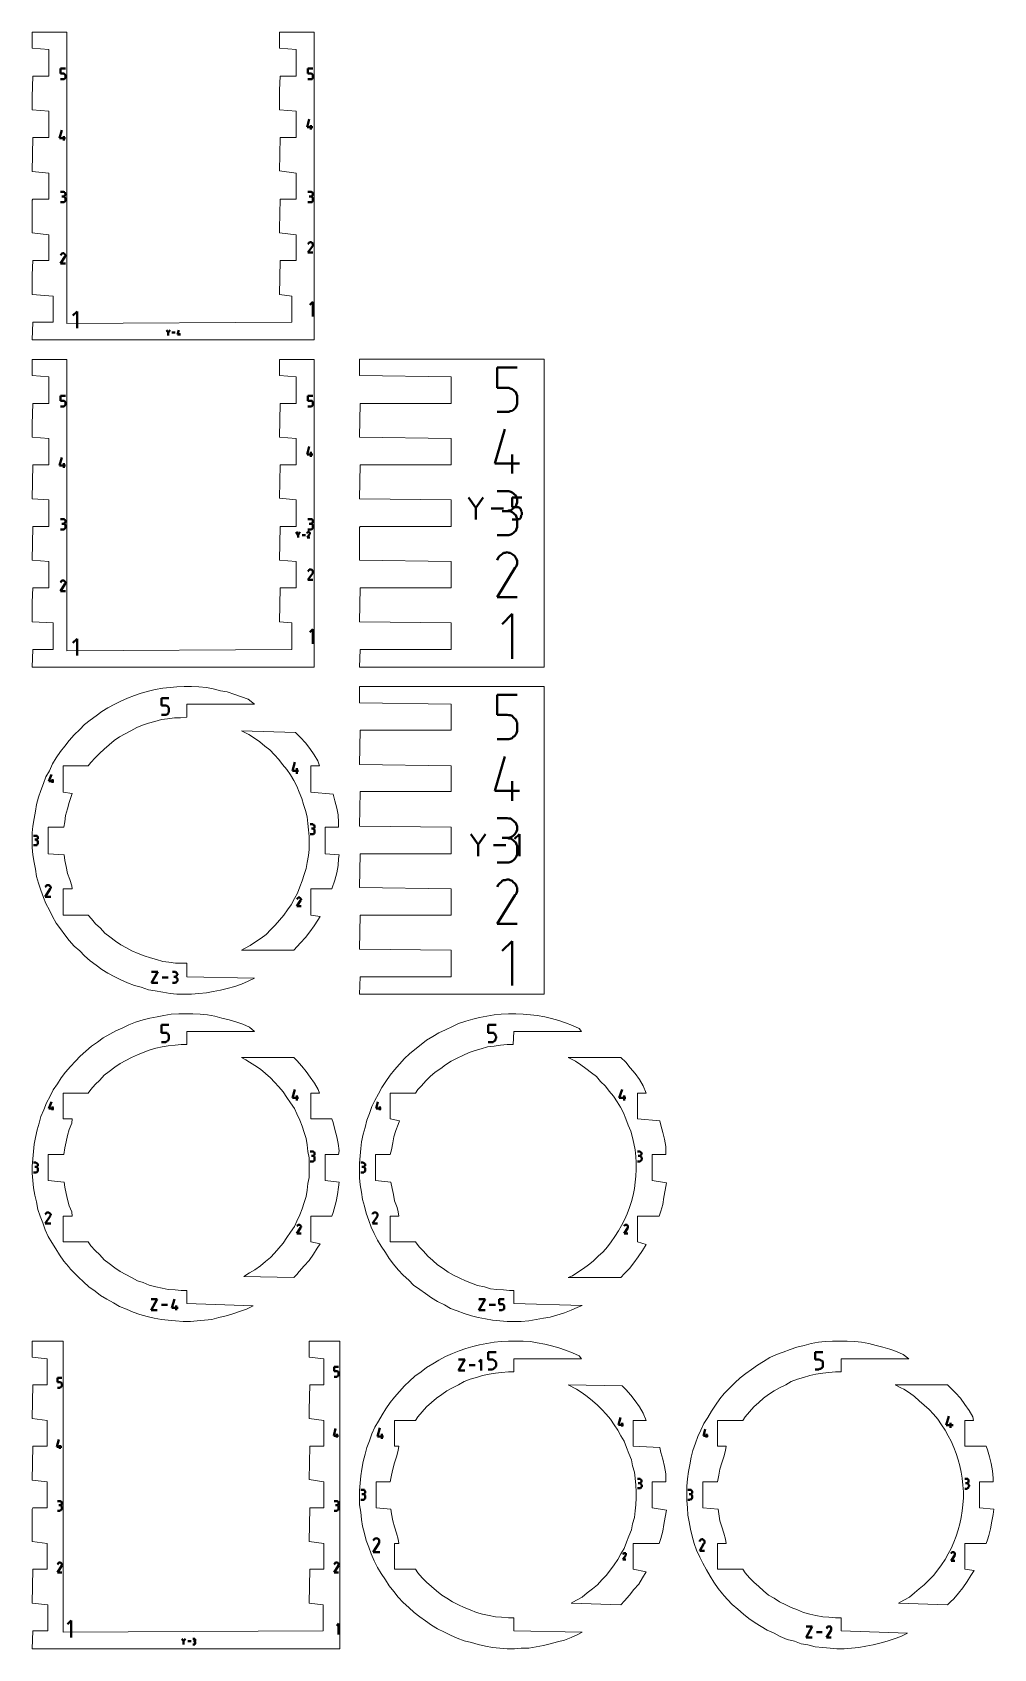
# Model space of a CAD drawing. Header units: centimetres. Extents: x -7.4 to 8.2, y -13 to 13.3.
import ezdxf

# ---------------------------------------------------------------- set-up
doc = ezdxf.new("R2010")
doc.units = ezdxf.units.CM
doc.header["$MEASUREMENT"] = 0
doc.layers.add('layer 1', color=7, linetype='Continuous')

msp = doc.modelspace()

# ---------------------------------------------------------------- linework, layer by layer
at = {"layer": 'layer 1', "color": 5, "lineweight": 13}
for points in [[(-7.2252, 13.2677), (-7.2252, 13.2677), (-7.40511, 13.2677), (-7.40511, 13.2677)], [(-7.40511, 13.2677), (-7.40511, 13.2677), (-7.40511, 13.00788), (-7.40511, 13.00788)], [(-7.12519, 13.2677), (-7.12519, 13.2677), (-7.2252, 13.2677), (-7.2252, 13.2677)], [(-7.02517, 13.2677), (-7.02517, 13.2677), (-7.12519, 13.2677), (-7.12519, 13.2677)], [(-6.84526, 13.2677), (-6.84526, 13.2677), (-7.02517, 13.2677), (-7.02517, 13.2677)], [(-6.84526, 13.08778), (-6.84526, 13.08778), (-6.84526, 13.2677), (-6.84526, 13.2677)], [(-3.25486, 13.2677), (-3.25486, 13.2677), (-3.38477, 13.2677), (-3.38477, 13.2677)], [(-3.38477, 13.2677), (-3.38477, 13.2677), (-3.38477, 13.00788), (-3.38477, 13.00788)], [(-3.10484, 13.2677), (-3.10484, 13.2677), (-3.25486, 13.2677), (-3.25486, 13.2677)], [(-2.88497, 13.2677), (-2.88497, 13.2677), (-3.10484, 13.2677), (-3.10484, 13.2677)], [(-2.82491, 13.2677), (-2.82491, 13.2677), (-2.88497, 13.2677), (-2.88497, 13.2677)], [(-2.82491, 11.82784), (-2.82491, 11.82784), (-2.82491, 13.2677), (-2.82491, 13.2677)], [(-7.40511, 13.00788), (-7.40511, 13.00788), (-7.13524, 12.98777), (-7.13524, 12.98777)], [(-7.13524, 12.98777), (-7.13524, 12.98777), (-7.13524, 12.55782), (-7.13524, 12.55782)], [(-6.84526, 11.01768), (-6.84526, 11.01768), (-6.84526, 13.08778), (-6.84526, 13.08778)], [(-3.38477, 13.00788), (-3.38477, 13.00788), (-3.1149, 12.98777), (-3.1149, 12.98777)], [(-3.1149, 12.98777), (-3.1149, 12.98777), (-3.1149, 12.55782), (-3.1149, 12.55782)], [(-7.39533, 12.55782), (-7.39533, 12.55782), (-7.40511, 12.21783), (-7.40511, 12.21783)], [(-7.13524, 12.55782), (-7.13524, 12.55782), (-7.39533, 12.55782), (-7.39533, 12.55782)], [(-3.37498, 12.55782), (-3.37498, 12.55782), (-3.38477, 12.32764), (-3.38477, 12.32764)], [(-3.1149, 12.55782), (-3.1149, 12.55782), (-3.37498, 12.55782), (-3.37498, 12.55782)], [(-7.40511, 12.21783), (-7.40511, 12.21783), (-7.40511, 12.00775), (-7.40511, 12.00775)], [(-3.38477, 12.32764), (-3.38477, 12.32764), (-3.38477, 12.00775), (-3.38477, 12.00775)], [(-7.40511, 12.00775), (-7.40511, 12.00775), (-7.13524, 11.98765), (-7.13524, 11.98765)], [(-7.13524, 11.98765), (-7.13524, 11.98765), (-7.13524, 11.5577), (-7.13524, 11.5577)], [(-3.38477, 12.00775), (-3.38477, 12.00775), (-3.1149, 11.98765), (-3.1149, 11.98765)], [(-3.1149, 11.98765), (-3.1149, 11.98765), (-3.1149, 11.5577), (-3.1149, 11.5577)], [(-2.82491, 10.76765), (-2.82491, 10.76765), (-2.82491, 11.82784), (-2.82491, 11.82784)], [(-7.39533, 11.5577), (-7.39533, 11.5577), (-7.40511, 11.00763), (-7.40511, 11.00763)], [(-7.13524, 11.5577), (-7.13524, 11.5577), (-7.39533, 11.5577), (-7.39533, 11.5577)], [(-3.37498, 11.5577), (-3.37498, 11.5577), (-3.38477, 11.01768), (-3.38477, 11.01768)], [(-3.1149, 11.5577), (-3.1149, 11.5577), (-3.37498, 11.5577), (-3.37498, 11.5577)], [(-7.40511, 11.00763), (-7.40511, 11.00763), (-7.13524, 10.97773), (-7.13524, 10.97773)], [(-7.13524, 10.97773), (-7.13524, 10.97773), (-7.13524, 10.55757), (-7.13524, 10.55757)], [(-6.84526, 10.83777), (-6.84526, 10.83777), (-6.84526, 11.01768), (-6.84526, 11.01768)], [(-6.84526, 9.00764), (-6.84526, 9.00764), (-6.84526, 10.83777), (-6.84526, 10.83777)], [(-3.38477, 11.01768), (-3.38477, 11.01768), (-3.1149, 10.97773), (-3.1149, 10.97773)], [(-3.1149, 10.97773), (-3.1149, 10.97773), (-3.1149, 10.55757), (-3.1149, 10.55757)], [(-7.39533, 10.55757), (-7.39533, 10.55757), (-7.40511, 10.53773), (-7.40511, 10.53773)], [(-7.40511, 10.53773), (-7.40511, 10.53773), (-7.40511, 10.00777), (-7.40511, 10.00777)], [(-7.13524, 10.55757), (-7.13524, 10.55757), (-7.39533, 10.55757), (-7.39533, 10.55757)], [(-3.37498, 10.55757), (-3.37498, 10.55757), (-3.38477, 10.07762), (-3.38477, 10.07762)], [(-3.1149, 10.55757), (-3.1149, 10.55757), (-3.37498, 10.55757), (-3.37498, 10.55757)], [(-2.82491, 9.71779), (-2.82491, 9.71779), (-2.82491, 10.76765), (-2.82491, 10.76765)], [(-7.40511, 10.00777), (-7.40511, 10.00777), (-7.13524, 9.97761), (-7.13524, 9.97761)], [(-3.38477, 10.07762), (-3.38477, 10.07762), (-3.38477, 10.00777), (-3.38477, 10.00777)], [(-3.38477, 10.00777), (-3.38477, 10.00777), (-3.1149, 9.97761), (-3.1149, 9.97761)], [(-7.13524, 9.97761), (-7.13524, 9.97761), (-7.13524, 9.55771), (-7.13524, 9.55771)], [(-3.1149, 9.97761), (-3.1149, 9.97761), (-3.1149, 9.55771), (-3.1149, 9.55771)], [(-7.39533, 9.55771), (-7.39533, 9.55771), (-7.40511, 9.32752), (-7.40511, 9.32752)], [(-7.13524, 9.55771), (-7.13524, 9.55771), (-7.39533, 9.55771), (-7.39533, 9.55771)], [(-3.37498, 9.55771), (-3.37498, 9.55771), (-3.38477, 9.00764), (-3.38477, 9.00764)], [(-3.1149, 9.55771), (-3.1149, 9.55771), (-3.37498, 9.55771), (-3.37498, 9.55771)], [(-2.82491, 8.2676), (-2.82491, 8.2676), (-2.82491, 9.71779), (-2.82491, 9.71779)], [(-7.40511, 9.32752), (-7.40511, 9.32752), (-7.40511, 9.00764), (-7.40511, 9.00764)], [(-7.40511, 9.00764), (-7.40511, 9.00764), (-7.06513, 8.97775), (-7.06513, 8.97775)], [(-7.06513, 8.97775), (-7.06513, 8.97775), (-7.06513, 8.55759), (-7.06513, 8.55759)], [(-6.84526, 8.53774), (-6.84526, 8.53774), (-6.84526, 9.00764), (-6.84526, 9.00764)], [(-3.38477, 9.00764), (-3.38477, 9.00764), (-3.18501, 8.97775), (-3.18501, 8.97775)], [(-3.18501, 8.97775), (-3.18501, 8.97775), (-3.18501, 8.55759), (-3.18501, 8.55759)], [(-7.39533, 8.55759), (-7.39533, 8.55759), (-7.40511, 8.2676), (-7.40511, 8.2676)], [(-7.06513, 8.55759), (-7.06513, 8.55759), (-7.39533, 8.55759), (-7.39533, 8.55759)], [(-3.18501, 8.55759), (-3.18501, 8.55759), (-6.84526, 8.53774), (-6.84526, 8.53774)], [(-7.40511, 8.2676), (-7.40511, 8.2676), (-5.48503, 8.2676), (-5.48503, 8.2676)], [(-5.48503, 8.2676), (-5.48503, 8.2676), (-2.82491, 8.2676), (-2.82491, 8.2676)], [(-7.2252, 7.94772), (-7.2252, 7.94772), (-7.40511, 7.94772), (-7.40511, 7.94772)], [(-7.40511, 7.94772), (-7.40511, 7.94772), (-7.40511, 7.68764), (-7.40511, 7.68764)], [(-7.12519, 7.94772), (-7.12519, 7.94772), (-7.2252, 7.94772), (-7.2252, 7.94772)], [(-7.02517, 7.94772), (-7.02517, 7.94772), (-7.12519, 7.94772), (-7.12519, 7.94772)], [(-6.84526, 7.94772), (-6.84526, 7.94772), (-7.02517, 7.94772), (-7.02517, 7.94772)], [(-6.84526, 5.88741), (-6.84526, 5.88741), (-6.84526, 7.94772), (-6.84526, 7.94772)], [(-3.25486, 7.94772), (-3.25486, 7.94772), (-3.38477, 7.94772), (-3.38477, 7.94772)], [(-3.38477, 7.94772), (-3.38477, 7.94772), (-3.38477, 7.68764), (-3.38477, 7.68764)], [(-3.10484, 7.94772), (-3.10484, 7.94772), (-3.25486, 7.94772), (-3.25486, 7.94772)], [(-2.88497, 7.94772), (-2.88497, 7.94772), (-3.10484, 7.94772), (-3.10484, 7.94772)], [(-2.82491, 7.94772), (-2.82491, 7.94772), (-2.88497, 7.94772), (-2.88497, 7.94772)], [(-2.82491, 6.5076), (-2.82491, 6.5076), (-2.82491, 7.94772), (-2.82491, 7.94772)], [(-1.94491, 7.95751), (-1.94491, 7.95751), (-2.08487, 7.95751), (-2.08487, 7.95751)], [(-2.08487, 7.95751), (-2.08487, 7.95751), (-2.08487, 7.68764), (-2.08487, 7.68764)], [(-1.79489, 7.95751), (-1.79489, 7.95751), (-1.94491, 7.95751), (-1.94491, 7.95751)], [(-1.70467, 7.95751), (-1.70467, 7.95751), (-1.79489, 7.95751), (-1.79489, 7.95751)], [(-1.64487, 7.95751), (-1.64487, 7.95751), (-1.70467, 7.95751), (-1.70467, 7.95751)], [(-1.58481, 7.95751), (-1.58481, 7.95751), (-1.64487, 7.95751), (-1.64487, 7.95751)], [(-1.52475, 7.95751), (-1.52475, 7.95751), (-1.58481, 7.95751), (-1.58481, 7.95751)], [(-1.41468, 7.95751), (-1.41468, 7.95751), (-1.52475, 7.95751), (-1.52475, 7.95751)], [(-1.30462, 7.95751), (-1.30462, 7.95751), (-1.41468, 7.95751), (-1.41468, 7.95751)], [(-1.19481, 7.95751), (-1.19481, 7.95751), (-1.30462, 7.95751), (-1.30462, 7.95751)], [(-1.08475, 7.95751), (-1.08475, 7.95751), (-1.19481, 7.95751), (-1.19481, 7.95751)], [(-0.98474, 7.95751), (-0.98474, 7.95751), (-1.08475, 7.95751), (-1.08475, 7.95751)], [(-0.87467, 7.95751), (-0.87467, 7.95751), (-0.98474, 7.95751), (-0.98474, 7.95751)], [(-0.77466, 7.95751), (-0.77466, 7.95751), (-0.87467, 7.95751), (-0.87467, 7.95751)], [(-0.66459, 7.95751), (-0.66459, 7.95751), (-0.77466, 7.95751), (-0.77466, 7.95751)], [(-0.55479, 7.95751), (-0.55479, 7.95751), (-0.66459, 7.95751), (-0.66459, 7.95751)], [(-0.45477, 7.95751), (-0.45477, 7.95751), (-0.55479, 7.95751), (-0.55479, 7.95751)], [(-0.34471, 7.95751), (-0.34471, 7.95751), (-0.45477, 7.95751), (-0.45477, 7.95751)], [(-0.23464, 7.95751), (-0.23464, 7.95751), (-0.34471, 7.95751), (-0.34471, 7.95751)], [(-0.12458, 7.95751), (-0.12458, 7.95751), (-0.23464, 7.95751), (-0.23464, 7.95751)], [(-0.00472, 7.95751), (-0.00472, 7.95751), (-0.12458, 7.95751), (-0.12458, 7.95751)], [(0.10535, 7.95751), (0.10535, 7.95751), (-0.00472, 7.95751), (-0.00472, 7.95751)], [(0.22547, 7.95751), (0.22547, 7.95751), (0.10535, 7.95751), (0.10535, 7.95751)], [(0.34533, 7.95751), (0.34533, 7.95751), (0.22547, 7.95751), (0.22547, 7.95751)], [(0.40539, 7.95751), (0.40539, 7.95751), (0.34533, 7.95751), (0.34533, 7.95751)], [(0.4755, 7.95751), (0.4755, 7.95751), (0.40539, 7.95751), (0.40539, 7.95751)], [(0.59536, 7.95751), (0.59536, 7.95751), (0.4755, 7.95751), (0.4755, 7.95751)], [(0.72553, 7.95751), (0.72553, 7.95751), (0.59536, 7.95751), (0.59536, 7.95751)], [(0.85544, 7.95751), (0.85544, 7.95751), (0.72553, 7.95751), (0.72553, 7.95751)], [(0.9155, 7.95751), (0.9155, 7.95751), (0.85544, 7.95751), (0.85544, 7.95751)], [(0.9155, 6.09749), (0.9155, 6.09749), (0.9155, 7.95751), (0.9155, 7.95751)], [(-7.40511, 7.68764), (-7.40511, 7.68764), (-7.13524, 7.66753), (-7.13524, 7.66753)], [(-7.13524, 7.66753), (-7.13524, 7.66753), (-7.13524, 7.23758), (-7.13524, 7.23758)], [(-3.38477, 7.68764), (-3.38477, 7.68764), (-3.1149, 7.66753), (-3.1149, 7.66753)], [(-3.1149, 7.66753), (-3.1149, 7.66753), (-3.1149, 7.23758), (-3.1149, 7.23758)], [(-2.08487, 7.68764), (-2.08487, 7.68764), (-0.59474, 7.66753), (-0.59474, 7.66753)], [(-0.59474, 7.66753), (-0.59474, 7.66753), (-0.59474, 7.23758), (-0.59474, 7.23758)], [(-7.39533, 7.23758), (-7.39533, 7.23758), (-7.40511, 6.89759), (-7.40511, 6.89759)], [(-7.13524, 7.23758), (-7.13524, 7.23758), (-7.39533, 7.23758), (-7.39533, 7.23758)], [(-3.37498, 7.23758), (-3.37498, 7.23758), (-3.38477, 6.68751), (-3.38477, 6.68751)], [(-3.1149, 7.23758), (-3.1149, 7.23758), (-3.37498, 7.23758), (-3.37498, 7.23758)], [(-2.07482, 7.23758), (-2.07482, 7.23758), (-2.08487, 6.68751), (-2.08487, 6.68751)], [(-0.59474, 7.23758), (-0.59474, 7.23758), (-2.07482, 7.23758), (-2.07482, 7.23758)], [(-7.40511, 6.89759), (-7.40511, 6.89759), (-7.40511, 6.68751), (-7.40511, 6.68751)], [(-7.40511, 6.68751), (-7.40511, 6.68751), (-7.13524, 6.66767), (-7.13524, 6.66767)], [(-7.13524, 6.66767), (-7.13524, 6.66767), (-7.13524, 6.23746), (-7.13524, 6.23746)], [(-3.38477, 6.68751), (-3.38477, 6.68751), (-3.1149, 6.66767), (-3.1149, 6.66767)], [(-3.1149, 6.66767), (-3.1149, 6.66767), (-3.1149, 6.23746), (-3.1149, 6.23746)], [(-2.08487, 6.68751), (-2.08487, 6.68751), (-0.59474, 6.66767), (-0.59474, 6.66767)], [(-0.59474, 6.66767), (-0.59474, 6.66767), (-0.59474, 6.23746), (-0.59474, 6.23746)], [(-2.82491, 5.44741), (-2.82491, 5.44741), (-2.82491, 6.5076), (-2.82491, 6.5076)], [(-7.39533, 6.23746), (-7.39533, 6.23746), (-7.40511, 5.68739), (-7.40511, 5.68739)], [(-7.13524, 6.23746), (-7.13524, 6.23746), (-7.39533, 6.23746), (-7.39533, 6.23746)], [(-3.37498, 6.23746), (-3.37498, 6.23746), (-3.38477, 5.69744), (-3.38477, 5.69744)], [(-3.1149, 6.23746), (-3.1149, 6.23746), (-3.37498, 6.23746), (-3.37498, 6.23746)], [(-2.07482, 6.23746), (-2.07482, 6.23746), (-2.08487, 5.68739), (-2.08487, 5.68739)], [(-0.59474, 6.23746), (-0.59474, 6.23746), (-2.07482, 6.23746), (-2.07482, 6.23746)], [(0.9155, 5.45746), (0.9155, 5.45746), (0.9155, 6.09749), (0.9155, 6.09749)], [(-6.84526, 5.69744), (-6.84526, 5.69744), (-6.84526, 5.88741), (-6.84526, 5.88741)], [(-7.40511, 5.68739), (-7.40511, 5.68739), (-7.13524, 5.66754), (-7.13524, 5.66754)], [(-7.13524, 5.66754), (-7.13524, 5.66754), (-7.13524, 5.2376), (-7.13524, 5.2376)], [(-6.84526, 3.6874), (-6.84526, 3.6874), (-6.84526, 5.69744), (-6.84526, 5.69744)], [(-3.38477, 5.69744), (-3.38477, 5.69744), (-3.1149, 5.66754), (-3.1149, 5.66754)], [(-3.1149, 5.66754), (-3.1149, 5.66754), (-3.1149, 5.2376), (-3.1149, 5.2376)], [(-2.08487, 5.68739), (-2.08487, 5.68739), (-0.59474, 5.66754), (-0.59474, 5.66754)], [(-0.59474, 5.66754), (-0.59474, 5.66754), (-0.59474, 5.2376), (-0.59474, 5.2376)], [(-2.82491, 4.39754), (-2.82491, 4.39754), (-2.82491, 5.44741), (-2.82491, 5.44741)], [(0.9155, 4.80738), (0.9155, 4.80738), (0.9155, 5.45746), (0.9155, 5.45746)], [(-7.39533, 5.2376), (-7.39533, 5.2376), (-7.40511, 4.68753), (-7.40511, 4.68753)], [(-7.13524, 5.2376), (-7.13524, 5.2376), (-7.39533, 5.2376), (-7.39533, 5.2376)], [(-3.37498, 5.2376), (-3.37498, 5.2376), (-3.38477, 4.68753), (-3.38477, 4.68753)], [(-3.1149, 5.2376), (-3.1149, 5.2376), (-3.37498, 5.2376), (-3.37498, 5.2376)], [(-2.07482, 5.2376), (-2.07482, 5.2376), (-2.08487, 5.21749), (-2.08487, 5.21749)], [(-2.08487, 5.21749), (-2.08487, 5.21749), (-2.08487, 4.68753), (-2.08487, 4.68753)], [(-0.59474, 5.2376), (-0.59474, 5.2376), (-2.07482, 5.2376), (-2.07482, 5.2376)], [(0.9155, 2.94736), (0.9155, 2.94736), (0.9155, 4.80738), (0.9155, 4.80738)], [(-7.40511, 4.68753), (-7.40511, 4.68753), (-7.13524, 4.66742), (-7.13524, 4.66742)], [(-7.13524, 4.66742), (-7.13524, 4.66742), (-7.13524, 4.23747), (-7.13524, 4.23747)], [(-3.38477, 4.68753), (-3.38477, 4.68753), (-3.1149, 4.66742), (-3.1149, 4.66742)], [(-3.1149, 4.66742), (-3.1149, 4.66742), (-3.1149, 4.23747), (-3.1149, 4.23747)], [(-2.08487, 4.68753), (-2.08487, 4.68753), (-0.59474, 4.66742), (-0.59474, 4.66742)], [(-0.59474, 4.66742), (-0.59474, 4.66742), (-0.59474, 4.23747), (-0.59474, 4.23747)], [(-7.39533, 4.23747), (-7.39533, 4.23747), (-7.40511, 4.00755), (-7.40511, 4.00755)], [(-7.13524, 4.23747), (-7.13524, 4.23747), (-7.39533, 4.23747), (-7.39533, 4.23747)], [(-3.37498, 4.23747), (-3.37498, 4.23747), (-3.38477, 3.6874), (-3.38477, 3.6874)], [(-3.1149, 4.23747), (-3.1149, 4.23747), (-3.37498, 4.23747), (-3.37498, 4.23747)], [(-2.82491, 2.94736), (-2.82491, 2.94736), (-2.82491, 4.39754), (-2.82491, 4.39754)], [(-2.07482, 4.23747), (-2.07482, 4.23747), (-2.08487, 3.6874), (-2.08487, 3.6874)], [(-0.59474, 4.23747), (-0.59474, 4.23747), (-2.07482, 4.23747), (-2.07482, 4.23747)], [(-7.40511, 4.00755), (-7.40511, 4.00755), (-7.40511, 3.6874), (-7.40511, 3.6874)], [(-7.40511, 3.6874), (-7.40511, 3.6874), (-7.06513, 3.66756), (-7.06513, 3.66756)], [(-6.84526, 3.2175), (-6.84526, 3.2175), (-6.84526, 3.6874), (-6.84526, 3.6874)], [(-3.38477, 3.6874), (-3.38477, 3.6874), (-3.18501, 3.66756), (-3.18501, 3.66756)], [(-2.08487, 3.6874), (-2.08487, 3.6874), (-0.59474, 3.66756), (-0.59474, 3.66756)], [(-7.06513, 3.66756), (-7.06513, 3.66756), (-7.06513, 3.23735), (-7.06513, 3.23735)], [(-3.18501, 3.66756), (-3.18501, 3.66756), (-3.18501, 3.23735), (-3.18501, 3.23735)], [(-0.59474, 3.66756), (-0.59474, 3.66756), (-0.59474, 3.23735), (-0.59474, 3.23735)], [(-7.39533, 3.23735), (-7.39533, 3.23735), (-7.40511, 2.94736), (-7.40511, 2.94736)], [(-7.06513, 3.23735), (-7.06513, 3.23735), (-7.39533, 3.23735), (-7.39533, 3.23735)], [(-3.18501, 3.23735), (-3.18501, 3.23735), (-6.84526, 3.2175), (-6.84526, 3.2175)], [(-2.07482, 3.23735), (-2.07482, 3.23735), (-2.08487, 2.94736), (-2.08487, 2.94736)], [(-0.59474, 3.23735), (-0.59474, 3.23735), (-2.07482, 3.23735), (-2.07482, 3.23735)], [(-7.40511, 2.94736), (-7.40511, 2.94736), (-5.48503, 2.94736), (-5.48503, 2.94736)], [(-5.48503, 2.94736), (-5.48503, 2.94736), (-2.82491, 2.94736), (-2.82491, 2.94736)], [(-2.08487, 2.94736), (-2.08487, 2.94736), (-1.33478, 2.94736), (-1.33478, 2.94736)], [(-1.33478, 2.94736), (-1.33478, 2.94736), (0.9155, 2.94736), (0.9155, 2.94736)], [(-5.05509, 2.62748), (-5.05509, 2.62748), (-5.16515, 2.61743), (-5.16515, 2.61743)], [(-4.93496, 2.63754), (-4.93496, 2.63754), (-5.05509, 2.62748), (-5.05509, 2.62748)], [(-4.81511, 2.63754), (-4.81511, 2.63754), (-4.93496, 2.63754), (-4.93496, 2.63754)], [(-4.69499, 2.62748), (-4.69499, 2.62748), (-4.81511, 2.63754), (-4.81511, 2.63754)], [(-4.57487, 2.61743), (-4.57487, 2.61743), (-4.69499, 2.62748), (-4.69499, 2.62748)], [(-2.08487, 2.63754), (-2.08487, 2.63754), (-2.08487, 2.3674), (-2.08487, 2.3674)], [(-1.94491, 2.63754), (-1.94491, 2.63754), (-2.08487, 2.63754), (-2.08487, 2.63754)], [(-1.79489, 2.63754), (-1.79489, 2.63754), (-1.94491, 2.63754), (-1.94491, 2.63754)], [(-1.70467, 2.63754), (-1.70467, 2.63754), (-1.79489, 2.63754), (-1.79489, 2.63754)], [(-1.64487, 2.63754), (-1.64487, 2.63754), (-1.70467, 2.63754), (-1.70467, 2.63754)], [(-1.58481, 2.63754), (-1.58481, 2.63754), (-1.64487, 2.63754), (-1.64487, 2.63754)], [(-1.52475, 2.63754), (-1.52475, 2.63754), (-1.58481, 2.63754), (-1.58481, 2.63754)], [(-1.41468, 2.63754), (-1.41468, 2.63754), (-1.52475, 2.63754), (-1.52475, 2.63754)], [(-1.30462, 2.63754), (-1.30462, 2.63754), (-1.41468, 2.63754), (-1.41468, 2.63754)], [(-1.19481, 2.63754), (-1.19481, 2.63754), (-1.30462, 2.63754), (-1.30462, 2.63754)], [(-1.08475, 2.63754), (-1.08475, 2.63754), (-1.19481, 2.63754), (-1.19481, 2.63754)], [(-0.98474, 2.63754), (-0.98474, 2.63754), (-1.08475, 2.63754), (-1.08475, 2.63754)], [(-0.87467, 2.63754), (-0.87467, 2.63754), (-0.98474, 2.63754), (-0.98474, 2.63754)], [(-0.77466, 2.63754), (-0.77466, 2.63754), (-0.87467, 2.63754), (-0.87467, 2.63754)], [(-0.66459, 2.63754), (-0.66459, 2.63754), (-0.77466, 2.63754), (-0.77466, 2.63754)], [(-0.55479, 2.63754), (-0.55479, 2.63754), (-0.66459, 2.63754), (-0.66459, 2.63754)], [(-0.45477, 2.63754), (-0.45477, 2.63754), (-0.55479, 2.63754), (-0.55479, 2.63754)], [(-0.34471, 2.63754), (-0.34471, 2.63754), (-0.45477, 2.63754), (-0.45477, 2.63754)], [(-0.23464, 2.63754), (-0.23464, 2.63754), (-0.34471, 2.63754), (-0.34471, 2.63754)], [(-0.12458, 2.63754), (-0.12458, 2.63754), (-0.23464, 2.63754), (-0.23464, 2.63754)], [(-0.00472, 2.63754), (-0.00472, 2.63754), (-0.12458, 2.63754), (-0.12458, 2.63754)], [(0.10535, 2.63754), (0.10535, 2.63754), (-0.00472, 2.63754), (-0.00472, 2.63754)], [(0.22547, 2.63754), (0.22547, 2.63754), (0.10535, 2.63754), (0.10535, 2.63754)], [(0.34533, 2.63754), (0.34533, 2.63754), (0.22547, 2.63754), (0.22547, 2.63754)], [(0.40539, 2.63754), (0.40539, 2.63754), (0.34533, 2.63754), (0.34533, 2.63754)], [(0.4755, 2.63754), (0.4755, 2.63754), (0.40539, 2.63754), (0.40539, 2.63754)], [(0.59536, 2.63754), (0.59536, 2.63754), (0.4755, 2.63754), (0.4755, 2.63754)], [(0.72553, 2.63754), (0.72553, 2.63754), (0.59536, 2.63754), (0.59536, 2.63754)], [(0.85544, 2.63754), (0.85544, 2.63754), (0.72553, 2.63754), (0.72553, 2.63754)], [(0.9155, 2.63754), (0.9155, 2.63754), (0.85544, 2.63754), (0.85544, 2.63754)], [(0.9155, 0.77725), (0.9155, 0.77725), (0.9155, 2.63754), (0.9155, 2.63754)], [(-5.96499, 2.39729), (-5.96499, 2.39729), (-6.065, 2.34729), (-6.065, 2.34729)], [(-5.85519, 2.4473), (-5.85519, 2.4473), (-5.96499, 2.39729), (-5.96499, 2.39729)], [(-5.74512, 2.48752), (-5.74512, 2.48752), (-5.85519, 2.4473), (-5.85519, 2.4473)], [(-5.63505, 2.52747), (-5.63505, 2.52747), (-5.74512, 2.48752), (-5.74512, 2.48752)], [(-5.51493, 2.55737), (-5.51493, 2.55737), (-5.63505, 2.52747), (-5.63505, 2.52747)], [(-5.40513, 2.58753), (-5.40513, 2.58753), (-5.51493, 2.55737), (-5.51493, 2.55737)], [(-5.28501, 2.60737), (-5.28501, 2.60737), (-5.40513, 2.58753), (-5.40513, 2.58753)], [(-5.16515, 2.61743), (-5.16515, 2.61743), (-5.28501, 2.60737), (-5.28501, 2.60737)], [(-4.46506, 2.59732), (-4.46506, 2.59732), (-4.57487, 2.61743), (-4.57487, 2.61743)], [(-4.34494, 2.56742), (-4.34494, 2.56742), (-4.46506, 2.59732), (-4.46506, 2.59732)], [(-4.23488, 2.54731), (-4.23488, 2.54731), (-4.34494, 2.56742), (-4.34494, 2.56742)], [(-4.11502, 2.50736), (-4.11502, 2.50736), (-4.23488, 2.54731), (-4.23488, 2.54731)], [(-4.00495, 2.46741), (-4.00495, 2.46741), (-4.11502, 2.50736), (-4.11502, 2.50736)], [(-3.89489, 2.42746), (-3.89489, 2.42746), (-4.00495, 2.46741), (-4.00495, 2.46741)], [(-3.79488, 2.34729), (-3.79488, 2.34729), (-3.89489, 2.42746), (-3.89489, 2.42746)], [(-2.08487, 2.3674), (-2.08487, 2.3674), (-0.59474, 2.34729), (-0.59474, 2.34729)], [(-6.36504, 2.15732), (-6.36504, 2.15732), (-6.46505, 2.08747), (-6.46505, 2.08747)], [(-6.27508, 2.22743), (-6.27508, 2.22743), (-6.36504, 2.15732), (-6.36504, 2.15732)], [(-6.17507, 2.28749), (-6.17507, 2.28749), (-6.27508, 2.22743), (-6.27508, 2.22743)], [(-6.065, 2.34729), (-6.065, 2.34729), (-6.17507, 2.28749), (-6.17507, 2.28749)], [(-5.30512, 2.09726), (-5.30512, 2.09726), (-5.2051, 2.10731), (-5.2051, 2.10731)], [(-5.2051, 2.10731), (-5.2051, 2.10731), (-5.09504, 2.12742), (-5.09504, 2.12742)], [(-5.09504, 2.12742), (-5.09504, 2.12742), (-4.99502, 2.12742), (-4.99502, 2.12742)], [(-4.99502, 2.12742), (-4.99502, 2.12742), (-4.89501, 2.13747), (-4.89501, 2.13747)], [(-4.89501, 2.13747), (-4.89501, 2.13747), (-4.89501, 2.34729), (-4.89501, 2.34729)], [(-4.89501, 2.34729), (-4.89501, 2.34729), (-3.79488, 2.34729), (-3.79488, 2.34729)], [(-0.59474, 2.34729), (-0.59474, 2.34729), (-0.59474, 1.92739), (-0.59474, 1.92739)], [(-6.72514, 1.84749), (-6.72514, 1.84749), (-6.80504, 1.75727), (-6.80504, 1.75727)], [(-6.63518, 1.93745), (-6.63518, 1.93745), (-6.72514, 1.84749), (-6.72514, 1.84749)], [(-6.55501, 2.01735), (-6.55501, 2.01735), (-6.63518, 1.93745), (-6.63518, 1.93745)], [(-6.46505, 2.08747), (-6.46505, 2.08747), (-6.55501, 2.01735), (-6.55501, 2.01735)], [(-5.9851, 1.81733), (-5.9851, 1.81733), (-5.89514, 1.86733), (-5.89514, 1.86733)], [(-5.89514, 1.86733), (-5.89514, 1.86733), (-5.80518, 1.91734), (-5.80518, 1.91734)], [(-5.80518, 1.91734), (-5.80518, 1.91734), (-5.70517, 1.96735), (-5.70517, 1.96735)], [(-5.70517, 1.96735), (-5.70517, 1.96735), (-5.61494, 2.0073), (-5.61494, 2.0073)], [(-5.61494, 2.0073), (-5.61494, 2.0073), (-5.51493, 2.03746), (-5.51493, 2.03746)], [(-5.51493, 2.03746), (-5.51493, 2.03746), (-5.41518, 2.06736), (-5.41518, 2.06736)], [(-5.41518, 2.06736), (-5.41518, 2.06736), (-5.30512, 2.09726), (-5.30512, 2.09726)], [(-3.12495, 1.88744), (-3.12495, 1.88744), (-4.00495, 1.91734), (-4.00495, 1.91734)], [(-4.00495, 1.91734), (-4.00495, 1.91734), (-3.88483, 1.85728), (-3.88483, 1.85728)], [(-3.88483, 1.85728), (-3.88483, 1.85728), (-3.79488, 1.79748), (-3.79488, 1.79748)], [(-3.04478, 1.80727), (-3.04478, 1.80727), (-3.12495, 1.88744), (-3.12495, 1.88744)], [(-2.07482, 1.92739), (-2.07482, 1.92739), (-2.08487, 1.36727), (-2.08487, 1.36727)], [(-0.59474, 1.92739), (-0.59474, 1.92739), (-2.07482, 1.92739), (-2.07482, 1.92739)], [(-6.94527, 1.57735), (-6.94527, 1.57735), (-7.01512, 1.47734), (-7.01512, 1.47734)], [(-6.87515, 1.66731), (-6.87515, 1.66731), (-6.94527, 1.57735), (-6.94527, 1.57735)], [(-6.80504, 1.75727), (-6.80504, 1.75727), (-6.87515, 1.66731), (-6.87515, 1.66731)], [(-6.31503, 1.54745), (-6.31503, 1.54745), (-6.23513, 1.6173), (-6.23513, 1.6173)], [(-6.23513, 1.6173), (-6.23513, 1.6173), (-6.15522, 1.68742), (-6.15522, 1.68742)], [(-6.15522, 1.68742), (-6.15522, 1.68742), (-6.07505, 1.75727), (-6.07505, 1.75727)], [(-6.07505, 1.75727), (-6.07505, 1.75727), (-5.9851, 1.81733), (-5.9851, 1.81733)], [(-3.79488, 1.79748), (-3.79488, 1.79748), (-3.70492, 1.73742), (-3.70492, 1.73742)], [(-3.70492, 1.73742), (-3.70492, 1.73742), (-3.62501, 1.66731), (-3.62501, 1.66731)], [(-3.62501, 1.66731), (-3.62501, 1.66731), (-3.54484, 1.60725), (-3.54484, 1.60725)], [(-3.54484, 1.60725), (-3.54484, 1.60725), (-3.46494, 1.52734), (-3.46494, 1.52734)], [(-2.96488, 1.71731), (-2.96488, 1.71731), (-3.04478, 1.80727), (-3.04478, 1.80727)], [(-2.89476, 1.62736), (-2.89476, 1.62736), (-2.96488, 1.71731), (-2.96488, 1.71731)], [(-2.82491, 1.52734), (-2.82491, 1.52734), (-2.89476, 1.62736), (-2.89476, 1.62736)], [(-7.07518, 1.37733), (-7.07518, 1.37733), (-7.12519, 1.26726), (-7.12519, 1.26726)], [(-7.01512, 1.47734), (-7.01512, 1.47734), (-7.07518, 1.37733), (-7.07518, 1.37733)], [(-6.90505, 0.91721), (-6.90505, 0.91721), (-6.90505, 1.34743), (-6.90505, 1.34743)], [(-6.90505, 1.34743), (-6.90505, 1.34743), (-6.49521, 1.34743), (-6.49521, 1.34743)], [(-6.49521, 1.34743), (-6.49521, 1.34743), (-6.45526, 1.39743), (-6.45526, 1.39743)], [(-6.45526, 1.39743), (-6.45526, 1.39743), (-6.38515, 1.47734), (-6.38515, 1.47734)], [(-6.38515, 1.47734), (-6.38515, 1.47734), (-6.31503, 1.54745), (-6.31503, 1.54745)], [(-3.46494, 1.52734), (-3.46494, 1.52734), (-3.39482, 1.44744), (-3.39482, 1.44744)], [(-3.39482, 1.44744), (-3.39482, 1.44744), (-3.33476, 1.36727), (-3.33476, 1.36727)], [(-3.33476, 1.36727), (-3.33476, 1.36727), (-3.26491, 1.28737), (-3.26491, 1.28737)], [(-2.87492, 0.91721), (-2.87492, 0.91721), (-2.87492, 1.34743), (-2.87492, 1.34743)], [(-2.87492, 1.34743), (-2.87492, 1.34743), (-2.73495, 1.34743), (-2.73495, 1.34743)], [(-2.76485, 1.42733), (-2.76485, 1.42733), (-2.82491, 1.52734), (-2.82491, 1.52734)], [(-2.73495, 1.34743), (-2.73495, 1.34743), (-2.76485, 1.42733), (-2.76485, 1.42733)], [(-2.08487, 1.36727), (-2.08487, 1.36727), (-0.59474, 1.34743), (-0.59474, 1.34743)], [(-0.59474, 1.34743), (-0.59474, 1.34743), (-0.59474, 0.92727), (-0.59474, 0.92727)], [(-7.2252, 1.05744), (-7.2252, 1.05744), (-7.26515, 0.94738), (-7.26515, 0.94738)], [(-7.18525, 1.16725), (-7.18525, 1.16725), (-7.2252, 1.05744), (-7.2252, 1.05744)], [(-7.12519, 1.26726), (-7.12519, 1.26726), (-7.18525, 1.16725), (-7.18525, 1.16725)], [(-3.26491, 1.28737), (-3.26491, 1.28737), (-3.20485, 1.19741), (-3.20485, 1.19741)], [(-3.20485, 1.19741), (-3.20485, 1.19741), (-3.15485, 1.10745), (-3.15485, 1.10745)], [(-3.15485, 1.10745), (-3.15485, 1.10745), (-3.10484, 1.01723), (-3.10484, 1.01723)], [(-7.3051, 0.83731), (-7.3051, 0.83731), (-7.33526, 0.71745), (-7.33526, 0.71745)], [(-7.26515, 0.94738), (-7.26515, 0.94738), (-7.3051, 0.83731), (-7.3051, 0.83731)], [(-6.75503, 0.89737), (-6.75503, 0.89737), (-6.90505, 0.91721), (-6.90505, 0.91721)], [(-6.80504, 0.74735), (-6.80504, 0.74735), (-6.77514, 0.84736), (-6.77514, 0.84736)], [(-6.77514, 0.84736), (-6.77514, 0.84736), (-6.75503, 0.89737), (-6.75503, 0.89737)], [(-3.10484, 1.01723), (-3.10484, 1.01723), (-3.06489, 0.91721), (-3.06489, 0.91721)], [(-3.06489, 0.91721), (-3.06489, 0.91721), (-3.02494, 0.81747), (-3.02494, 0.81747)], [(-3.02494, 0.81747), (-3.02494, 0.81747), (-2.99478, 0.71745), (-2.99478, 0.71745)], [(-2.51482, 0.88732), (-2.51482, 0.88732), (-2.87492, 0.91721), (-2.87492, 0.91721)], [(-2.48492, 0.77725), (-2.48492, 0.77725), (-2.51482, 0.88732), (-2.51482, 0.88732)], [(-2.07482, 0.92727), (-2.07482, 0.92727), (-2.08487, 0.36741), (-2.08487, 0.36741)], [(-0.59474, 0.92727), (-0.59474, 0.92727), (-2.07482, 0.92727), (-2.07482, 0.92727)], [(-7.35511, 0.60739), (-7.35511, 0.60739), (-7.37522, 0.48727), (-7.37522, 0.48727)], [(-7.33526, 0.71745), (-7.33526, 0.71745), (-7.35511, 0.60739), (-7.35511, 0.60739)], [(-6.87515, 0.43726), (-6.87515, 0.43726), (-6.8651, 0.53727), (-6.8651, 0.53727)], [(-6.8651, 0.53727), (-6.8651, 0.53727), (-6.8352, 0.64734), (-6.8352, 0.64734)], [(-6.8352, 0.64734), (-6.8352, 0.64734), (-6.80504, 0.74735), (-6.80504, 0.74735)], [(-2.99478, 0.71745), (-2.99478, 0.71745), (-2.96488, 0.61744), (-2.96488, 0.61744)], [(-2.96488, 0.61744), (-2.96488, 0.61744), (-2.93498, 0.51743), (-2.93498, 0.51743)], [(-2.45476, 0.65739), (-2.45476, 0.65739), (-2.48492, 0.77725), (-2.48492, 0.77725)], [(-2.43492, 0.54733), (-2.43492, 0.54733), (-2.45476, 0.65739), (-2.45476, 0.65739)], [(-2.42486, 0.42721), (-2.42486, 0.42721), (-2.43492, 0.54733), (-2.43492, 0.54733)], [(0.9155, 0.13722), (0.9155, 0.13722), (0.9155, 0.77725), (0.9155, 0.77725)], [(-7.39533, 0.36741), (-7.39533, 0.36741), (-7.40511, 0.25734), (-7.40511, 0.25734)], [(-7.37522, 0.48727), (-7.37522, 0.48727), (-7.39533, 0.36741), (-7.39533, 0.36741)], [(-7.14529, -0.08265), (-7.14529, -0.08265), (-7.14529, 0.3473), (-7.14529, 0.3473)], [(-7.14529, 0.3473), (-7.14529, 0.3473), (-6.89526, 0.3473), (-6.89526, 0.3473)], [(-6.89526, 0.3473), (-6.89526, 0.3473), (-6.87515, 0.43726), (-6.87515, 0.43726)], [(-2.93498, 0.51743), (-2.93498, 0.51743), (-2.92493, 0.40736), (-2.92493, 0.40736)], [(-2.92493, 0.40736), (-2.92493, 0.40736), (-2.91487, 0.30735), (-2.91487, 0.30735)], [(-2.91487, 0.30735), (-2.91487, 0.30735), (-2.90482, 0.19728), (-2.90482, 0.19728)], [(-2.64473, -0.08265), (-2.64473, -0.08265), (-2.64473, 0.3473), (-2.64473, 0.3473)], [(-2.64473, 0.3473), (-2.64473, 0.3473), (-2.42486, 0.3473), (-2.42486, 0.3473)], [(-2.42486, 0.3473), (-2.42486, 0.3473), (-2.42486, 0.42721), (-2.42486, 0.42721)], [(-2.08487, 0.36741), (-2.08487, 0.36741), (-0.59474, 0.3473), (-0.59474, 0.3473)], [(-0.59474, 0.3473), (-0.59474, 0.3473), (-0.59474, -0.08265), (-0.59474, -0.08265)], [(-7.40511, 0.25734), (-7.40511, 0.25734), (-7.40511, 0.13722), (-7.40511, 0.13722)], [(-7.40511, 0.13722), (-7.40511, 0.13722), (-7.40511, 0.01737), (-7.40511, 0.01737)], [(-7.40511, 0.01737), (-7.40511, 0.01737), (-7.39533, -0.10275), (-7.39533, -0.10275)], [(-2.90482, 0.19728), (-2.90482, 0.19728), (-2.90482, 0.09727), (-2.90482, 0.09727)], [(-2.90482, 0.09727), (-2.90482, 0.09727), (-2.90482, -0.0128), (-2.90482, -0.0128)], [(0.9155, -0.50281), (0.9155, -0.50281), (0.9155, 0.13722), (0.9155, 0.13722)], [(-7.39533, -0.10275), (-7.39533, -0.10275), (-7.37522, -0.22261), (-7.37522, -0.22261)], [(-7.37522, -0.22261), (-7.37522, -0.22261), (-7.35511, -0.33268), (-7.35511, -0.33268)], [(-6.88521, -0.10275), (-6.88521, -0.10275), (-7.14529, -0.08265), (-7.14529, -0.08265)], [(-6.87515, -0.19271), (-6.87515, -0.19271), (-6.88521, -0.10275), (-6.88521, -0.10275)], [(-6.85505, -0.29273), (-6.85505, -0.29273), (-6.87515, -0.19271), (-6.87515, -0.19271)], [(-2.93498, -0.22261), (-2.93498, -0.22261), (-2.95482, -0.32262), (-2.95482, -0.32262)], [(-2.91487, -0.11281), (-2.91487, -0.11281), (-2.93498, -0.22261), (-2.93498, -0.22261)], [(-2.90482, -0.0128), (-2.90482, -0.0128), (-2.91487, -0.11281), (-2.91487, -0.11281)], [(-2.41481, -0.10275), (-2.41481, -0.10275), (-2.64473, -0.08265), (-2.64473, -0.08265)], [(-2.43492, -0.27262), (-2.43492, -0.27262), (-2.42486, -0.16281), (-2.42486, -0.16281)], [(-2.42486, -0.16281), (-2.42486, -0.16281), (-2.41481, -0.10275), (-2.41481, -0.10275)], [(-2.07482, -0.08265), (-2.07482, -0.08265), (-2.08487, -0.63271), (-2.08487, -0.63271)], [(-0.59474, -0.08265), (-0.59474, -0.08265), (-2.07482, -0.08265), (-2.07482, -0.08265)], [(-7.35511, -0.33268), (-7.35511, -0.33268), (-7.33526, -0.4528), (-7.33526, -0.4528)], [(-7.33526, -0.4528), (-7.33526, -0.4528), (-7.3051, -0.5626), (-7.3051, -0.5626)], [(-6.8352, -0.40279), (-6.8352, -0.40279), (-6.85505, -0.29273), (-6.85505, -0.29273)], [(-6.79525, -0.50281), (-6.79525, -0.50281), (-6.8352, -0.40279), (-6.8352, -0.40279)], [(-6.76509, -0.60282), (-6.76509, -0.60282), (-6.79525, -0.50281), (-6.79525, -0.50281)], [(-3.01488, -0.52265), (-3.01488, -0.52265), (-3.05484, -0.62266), (-3.05484, -0.62266)], [(-2.98499, -0.42264), (-2.98499, -0.42264), (-3.01488, -0.52265), (-3.01488, -0.52265)], [(-2.95482, -0.32262), (-2.95482, -0.32262), (-2.98499, -0.42264), (-2.98499, -0.42264)], [(-2.53493, -0.65282), (-2.53493, -0.65282), (-2.48492, -0.51259), (-2.48492, -0.51259)], [(-2.48492, -0.51259), (-2.48492, -0.51259), (-2.45476, -0.39274), (-2.45476, -0.39274)], [(-2.45476, -0.39274), (-2.45476, -0.39274), (-2.43492, -0.27262), (-2.43492, -0.27262)], [(0.9155, -2.36283), (0.9155, -2.36283), (0.9155, -0.50281), (0.9155, -0.50281)], [(-7.3051, -0.5626), (-7.3051, -0.5626), (-7.26515, -0.67267), (-7.26515, -0.67267)], [(-7.26515, -0.67267), (-7.26515, -0.67267), (-7.2252, -0.79279), (-7.2252, -0.79279)], [(-6.90505, -1.08277), (-6.90505, -1.08277), (-6.90505, -0.65282), (-6.90505, -0.65282)], [(-6.90505, -0.65282), (-6.90505, -0.65282), (-6.75503, -0.65282), (-6.75503, -0.65282)], [(-6.75503, -0.65282), (-6.75503, -0.65282), (-6.76509, -0.60282), (-6.76509, -0.60282)], [(-3.09479, -0.72267), (-3.09479, -0.72267), (-3.14479, -0.81263), (-3.14479, -0.81263)], [(-3.05484, -0.62266), (-3.05484, -0.62266), (-3.09479, -0.72267), (-3.09479, -0.72267)], [(-2.87492, -1.08277), (-2.87492, -1.08277), (-2.87492, -0.65282), (-2.87492, -0.65282)], [(-2.87492, -0.65282), (-2.87492, -0.65282), (-2.53493, -0.65282), (-2.53493, -0.65282)], [(-2.08487, -0.63271), (-2.08487, -0.63271), (-0.59474, -0.65282), (-0.59474, -0.65282)], [(-0.59474, -0.65282), (-0.59474, -0.65282), (-0.59474, -1.08277), (-0.59474, -1.08277)], [(-7.2252, -0.79279), (-7.2252, -0.79279), (-7.18525, -0.8928), (-7.18525, -0.8928)], [(-7.18525, -0.8928), (-7.18525, -0.8928), (-7.12519, -1.0026), (-7.12519, -1.0026)], [(-7.12519, -1.0026), (-7.12519, -1.0026), (-7.07518, -1.10262), (-7.07518, -1.10262)], [(-3.25486, -0.99281), (-3.25486, -0.99281), (-3.31492, -1.08277), (-3.31492, -1.08277)], [(-3.1948, -0.91264), (-3.1948, -0.91264), (-3.25486, -0.99281), (-3.25486, -0.99281)], [(-3.14479, -0.81263), (-3.14479, -0.81263), (-3.1948, -0.91264), (-3.1948, -0.91264)], [(-7.07518, -1.10262), (-7.07518, -1.10262), (-7.01512, -1.21268), (-7.01512, -1.21268)], [(-7.01512, -1.21268), (-7.01512, -1.21268), (-6.94527, -1.30264), (-6.94527, -1.30264)], [(-6.94527, -1.30264), (-6.94527, -1.30264), (-6.87515, -1.40265), (-6.87515, -1.40265)], [(-6.49521, -1.08277), (-6.49521, -1.08277), (-6.90505, -1.08277), (-6.90505, -1.08277)], [(-6.44521, -1.14283), (-6.44521, -1.14283), (-6.49521, -1.08277), (-6.49521, -1.08277)], [(-6.37509, -1.22274), (-6.37509, -1.22274), (-6.44521, -1.14283), (-6.44521, -1.14283)], [(-6.29519, -1.29285), (-6.29519, -1.29285), (-6.37509, -1.22274), (-6.37509, -1.22274)], [(-6.22507, -1.37275), (-6.22507, -1.37275), (-6.29519, -1.29285), (-6.29519, -1.29285)], [(-3.525, -1.31269), (-3.525, -1.31269), (-3.6049, -1.39286), (-3.6049, -1.39286)], [(-3.45489, -1.24284), (-3.45489, -1.24284), (-3.525, -1.31269), (-3.525, -1.31269)], [(-3.38477, -1.16267), (-3.38477, -1.16267), (-3.45489, -1.24284), (-3.45489, -1.24284)], [(-3.31492, -1.08277), (-3.31492, -1.08277), (-3.38477, -1.16267), (-3.38477, -1.16267)], [(-2.89476, -1.35265), (-2.89476, -1.35265), (-2.82491, -1.25263), (-2.82491, -1.25263)], [(-2.7249, -1.10262), (-2.7249, -1.10262), (-2.87492, -1.08277), (-2.87492, -1.08277)], [(-2.82491, -1.25263), (-2.82491, -1.25263), (-2.76485, -1.16267), (-2.76485, -1.16267)], [(-2.76485, -1.16267), (-2.76485, -1.16267), (-2.7249, -1.10262), (-2.7249, -1.10262)], [(-2.07482, -1.08277), (-2.07482, -1.08277), (-2.08487, -1.63284), (-2.08487, -1.63284)], [(-0.59474, -1.08277), (-0.59474, -1.08277), (-2.07482, -1.08277), (-2.07482, -1.08277)], [(-6.87515, -1.40265), (-6.87515, -1.40265), (-6.80504, -1.49261), (-6.80504, -1.49261)], [(-6.80504, -1.49261), (-6.80504, -1.49261), (-6.72514, -1.58283), (-6.72514, -1.58283)], [(-6.14517, -1.43281), (-6.14517, -1.43281), (-6.22507, -1.37275), (-6.22507, -1.37275)], [(-6.05521, -1.50266), (-6.05521, -1.50266), (-6.14517, -1.43281), (-6.14517, -1.43281)], [(-5.96499, -1.56273), (-5.96499, -1.56273), (-6.05521, -1.50266), (-6.05521, -1.50266)], [(-5.87503, -1.61273), (-5.87503, -1.61273), (-5.96499, -1.56273), (-5.96499, -1.56273)], [(-3.86499, -1.57278), (-3.86499, -1.57278), (-3.95495, -1.62279), (-3.95495, -1.62279)], [(-3.77503, -1.51272), (-3.77503, -1.51272), (-3.86499, -1.57278), (-3.86499, -1.57278)], [(-3.68481, -1.45266), (-3.68481, -1.45266), (-3.77503, -1.51272), (-3.77503, -1.51272)], [(-3.6049, -1.39286), (-3.6049, -1.39286), (-3.68481, -1.45266), (-3.68481, -1.45266)], [(-3.15485, -1.65268), (-3.15485, -1.65268), (-3.04478, -1.53283), (-3.04478, -1.53283)], [(-3.04478, -1.53283), (-3.04478, -1.53283), (-2.96488, -1.44287), (-2.96488, -1.44287)], [(-2.96488, -1.44287), (-2.96488, -1.44287), (-2.89476, -1.35265), (-2.89476, -1.35265)], [(-6.72514, -1.58283), (-6.72514, -1.58283), (-6.63518, -1.66274), (-6.63518, -1.66274)], [(-6.63518, -1.66274), (-6.63518, -1.66274), (-6.55501, -1.74264), (-6.55501, -1.74264)], [(-6.55501, -1.74264), (-6.55501, -1.74264), (-6.46505, -1.82281), (-6.46505, -1.82281)], [(-6.46505, -1.82281), (-6.46505, -1.82281), (-6.36504, -1.89266), (-6.36504, -1.89266)], [(-5.78507, -1.66274), (-5.78507, -1.66274), (-5.87503, -1.61273), (-5.87503, -1.61273)], [(-5.68506, -1.70269), (-5.68506, -1.70269), (-5.78507, -1.66274), (-5.78507, -1.66274)], [(-5.58505, -1.74264), (-5.58505, -1.74264), (-5.68506, -1.70269), (-5.68506, -1.70269)], [(-5.48503, -1.77281), (-5.48503, -1.77281), (-5.58505, -1.74264), (-5.58505, -1.74264)], [(-5.38502, -1.8027), (-5.38502, -1.8027), (-5.48503, -1.77281), (-5.48503, -1.77281)], [(-5.28501, -1.83286), (-5.28501, -1.83286), (-5.38502, -1.8027), (-5.38502, -1.8027)], [(-5.185, -1.84265), (-5.185, -1.84265), (-5.28501, -1.83286), (-5.28501, -1.83286)], [(-3.95495, -1.62279), (-3.95495, -1.62279), (-4.00495, -1.65268), (-4.00495, -1.65268)], [(-4.00495, -1.65268), (-4.00495, -1.65268), (-3.15485, -1.65268), (-3.15485, -1.65268)], [(-2.08487, -1.63284), (-2.08487, -1.63284), (-0.59474, -1.65268), (-0.59474, -1.65268)], [(-0.59474, -1.65268), (-0.59474, -1.65268), (-0.59474, -2.08263), (-0.59474, -2.08263)], [(-6.36504, -1.89266), (-6.36504, -1.89266), (-6.27508, -1.96278), (-6.27508, -1.96278)], [(-6.27508, -1.96278), (-6.27508, -1.96278), (-6.17507, -2.02284), (-6.17507, -2.02284)], [(-6.17507, -2.02284), (-6.17507, -2.02284), (-6.065, -2.08263), (-6.065, -2.08263)], [(-6.065, -2.08263), (-6.065, -2.08263), (-5.96499, -2.13264), (-5.96499, -2.13264)], [(-5.07493, -1.86276), (-5.07493, -1.86276), (-5.185, -1.84265), (-5.185, -1.84265)], [(-4.97492, -1.86276), (-4.97492, -1.86276), (-5.07493, -1.86276), (-5.07493, -1.86276)], [(-4.89501, -1.86276), (-4.89501, -1.86276), (-4.97492, -1.86276), (-4.97492, -1.86276)], [(-4.89501, -2.08263), (-4.89501, -2.08263), (-4.89501, -1.86276), (-4.89501, -1.86276)], [(-3.79488, -2.10274), (-3.79488, -2.10274), (-4.89501, -2.08263), (-4.89501, -2.08263)], [(-2.07482, -2.08263), (-2.07482, -2.08263), (-2.08487, -2.36283), (-2.08487, -2.36283)], [(-0.59474, -2.08263), (-0.59474, -2.08263), (-2.07482, -2.08263), (-2.07482, -2.08263)], [(-5.96499, -2.13264), (-5.96499, -2.13264), (-5.85519, -2.18264), (-5.85519, -2.18264)], [(-5.85519, -2.18264), (-5.85519, -2.18264), (-5.74512, -2.22286), (-5.74512, -2.22286)], [(-5.74512, -2.22286), (-5.74512, -2.22286), (-5.63505, -2.25276), (-5.63505, -2.25276)], [(-5.63505, -2.25276), (-5.63505, -2.25276), (-5.51493, -2.29271), (-5.51493, -2.29271)], [(-5.51493, -2.29271), (-5.51493, -2.29271), (-5.40513, -2.31282), (-5.40513, -2.31282)], [(-5.40513, -2.31282), (-5.40513, -2.31282), (-5.28501, -2.33266), (-5.28501, -2.33266)], [(-5.28501, -2.33266), (-5.28501, -2.33266), (-5.16515, -2.35277), (-5.16515, -2.35277)], [(-5.16515, -2.35277), (-5.16515, -2.35277), (-5.05509, -2.36283), (-5.05509, -2.36283)], [(-5.05509, -2.36283), (-5.05509, -2.36283), (-4.93496, -2.36283), (-4.93496, -2.36283)], [(-4.93496, -2.36283), (-4.93496, -2.36283), (-4.81511, -2.36283), (-4.81511, -2.36283)], [(-4.81511, -2.36283), (-4.81511, -2.36283), (-4.69499, -2.35277), (-4.69499, -2.35277)], [(-4.69499, -2.35277), (-4.69499, -2.35277), (-4.57487, -2.34272), (-4.57487, -2.34272)], [(-4.57487, -2.34272), (-4.57487, -2.34272), (-4.46506, -2.32287), (-4.46506, -2.32287)], [(-4.46506, -2.32287), (-4.46506, -2.32287), (-4.34494, -2.30276), (-4.34494, -2.30276)], [(-4.34494, -2.30276), (-4.34494, -2.30276), (-4.23488, -2.27287), (-4.23488, -2.27287)], [(-4.23488, -2.27287), (-4.23488, -2.27287), (-4.11502, -2.2427), (-4.11502, -2.2427)], [(-4.11502, -2.2427), (-4.11502, -2.2427), (-4.00495, -2.20275), (-4.00495, -2.20275)], [(-4.00495, -2.20275), (-4.00495, -2.20275), (-3.89489, -2.15275), (-3.89489, -2.15275)], [(-3.89489, -2.15275), (-3.89489, -2.15275), (-3.79488, -2.10274), (-3.79488, -2.10274)], [(-2.08487, -2.36283), (-2.08487, -2.36283), (-1.33478, -2.36283), (-1.33478, -2.36283)], [(-1.33478, -2.36283), (-1.33478, -2.36283), (0.9155, -2.36283), (0.9155, -2.36283)], [(-5.83508, -2.86289), (-5.83508, -2.86289), (-5.93509, -2.91289), (-5.93509, -2.91289)], [(-5.72501, -2.82267), (-5.72501, -2.82267), (-5.83508, -2.86289), (-5.83508, -2.86289)], [(-5.60515, -2.78272), (-5.60515, -2.78272), (-5.72501, -2.82267), (-5.72501, -2.82267)], [(-5.49509, -2.75282), (-5.49509, -2.75282), (-5.60515, -2.78272), (-5.60515, -2.78272)], [(-5.37497, -2.73271), (-5.37497, -2.73271), (-5.49509, -2.75282), (-5.49509, -2.75282)], [(-5.26516, -2.71287), (-5.26516, -2.71287), (-5.37497, -2.73271), (-5.37497, -2.73271)], [(-5.14504, -2.69276), (-5.14504, -2.69276), (-5.26516, -2.71287), (-5.26516, -2.71287)], [(-5.02492, -2.68271), (-5.02492, -2.68271), (-5.14504, -2.69276), (-5.14504, -2.69276)], [(-4.90507, -2.68271), (-4.90507, -2.68271), (-5.02492, -2.68271), (-5.02492, -2.68271)], [(-4.795, -2.68271), (-4.795, -2.68271), (-4.90507, -2.68271), (-4.90507, -2.68271)], [(-4.67488, -2.69276), (-4.67488, -2.69276), (-4.795, -2.68271), (-4.795, -2.68271)], [(-4.55502, -2.70281), (-4.55502, -2.70281), (-4.67488, -2.69276), (-4.67488, -2.69276)], [(-4.4349, -2.72266), (-4.4349, -2.72266), (-4.55502, -2.70281), (-4.55502, -2.70281)], [(-4.3251, -2.75282), (-4.3251, -2.75282), (-4.4349, -2.72266), (-4.4349, -2.72266)], [(-4.20498, -2.78272), (-4.20498, -2.78272), (-4.3251, -2.75282), (-4.3251, -2.75282)], [(-4.09491, -2.81288), (-4.09491, -2.81288), (-4.20498, -2.78272), (-4.20498, -2.78272)], [(-3.98485, -2.85283), (-3.98485, -2.85283), (-4.09491, -2.81288), (-4.09491, -2.81288)], [(-3.87504, -2.90284), (-3.87504, -2.90284), (-3.98485, -2.85283), (-3.98485, -2.85283)], [(-0.47462, -2.84278), (-0.47462, -2.84278), (-0.57463, -2.89279), (-0.57463, -2.89279)], [(-0.35476, -2.80283), (-0.35476, -2.80283), (-0.47462, -2.84278), (-0.47462, -2.84278)], [(-0.2447, -2.77266), (-0.2447, -2.77266), (-0.35476, -2.80283), (-0.35476, -2.80283)], [(-0.13463, -2.74277), (-0.13463, -2.74277), (-0.2447, -2.77266), (-0.2447, -2.77266)], [(-0.01477, -2.72266), (-0.01477, -2.72266), (-0.13463, -2.74277), (-0.13463, -2.74277)], [(0.10535, -2.70281), (0.10535, -2.70281), (-0.01477, -2.72266), (-0.01477, -2.72266)], [(0.21541, -2.69276), (0.21541, -2.69276), (0.10535, -2.70281), (0.10535, -2.70281)], [(0.33527, -2.68271), (0.33527, -2.68271), (0.21541, -2.69276), (0.21541, -2.69276)], [(0.45539, -2.68271), (0.45539, -2.68271), (0.33527, -2.68271), (0.33527, -2.68271)], [(0.57551, -2.69276), (0.57551, -2.69276), (0.45539, -2.68271), (0.45539, -2.68271)], [(0.69537, -2.70281), (0.69537, -2.70281), (0.57551, -2.69276), (0.57551, -2.69276)], [(0.80544, -2.71287), (0.80544, -2.71287), (0.69537, -2.70281), (0.69537, -2.70281)], [(0.92529, -2.73271), (0.92529, -2.73271), (0.80544, -2.71287), (0.80544, -2.71287)], [(1.03536, -2.76288), (1.03536, -2.76288), (0.92529, -2.73271), (0.92529, -2.73271)], [(1.15548, -2.79277), (1.15548, -2.79277), (1.03536, -2.76288), (1.03536, -2.76288)], [(1.26555, -2.83273), (1.26555, -2.83273), (1.15548, -2.79277), (1.15548, -2.79277)], [(1.37535, -2.87268), (1.37535, -2.87268), (1.26555, -2.83273), (1.26555, -2.83273)], [(1.48541, -2.92268), (1.48541, -2.92268), (1.37535, -2.87268), (1.37535, -2.87268)], [(-6.34519, -3.14282), (-6.34519, -3.14282), (-6.44521, -3.21293), (-6.44521, -3.21293)], [(-6.25524, -3.0727), (-6.25524, -3.0727), (-6.34519, -3.14282), (-6.34519, -3.14282)], [(-6.14517, -3.01291), (-6.14517, -3.01291), (-6.25524, -3.0727), (-6.25524, -3.0727)], [(-6.04516, -2.9629), (-6.04516, -2.9629), (-6.14517, -3.01291), (-6.14517, -3.01291)], [(-5.93509, -2.91289), (-5.93509, -2.91289), (-6.04516, -2.9629), (-6.04516, -2.9629)], [(-4.89501, -3.18277), (-4.89501, -3.18277), (-4.89501, -2.97269), (-4.89501, -2.97269)], [(-4.89501, -2.97269), (-4.89501, -2.97269), (-3.79488, -2.97269), (-3.79488, -2.97269)], [(-3.79488, -2.97269), (-3.79488, -2.97269), (-3.87504, -2.90284), (-3.87504, -2.90284)], [(-0.99479, -3.11292), (-0.99479, -3.11292), (-1.08475, -3.18277), (-1.08475, -3.18277)], [(-0.89478, -3.05286), (-0.89478, -3.05286), (-0.99479, -3.11292), (-0.99479, -3.11292)], [(-0.79476, -2.9928), (-0.79476, -2.9928), (-0.89478, -3.05286), (-0.89478, -3.05286)], [(-0.6847, -2.94279), (-0.6847, -2.94279), (-0.79476, -2.9928), (-0.79476, -2.9928)], [(-0.57463, -2.89279), (-0.57463, -2.89279), (-0.6847, -2.94279), (-0.6847, -2.94279)], [(0.41544, -3.18277), (0.41544, -3.18277), (0.42549, -2.97269), (0.42549, -2.97269)], [(0.42549, -2.97269), (0.42549, -2.97269), (1.52537, -2.97269), (1.52537, -2.97269)], [(1.52537, -2.97269), (1.52537, -2.97269), (1.48541, -2.92268), (1.48541, -2.92268)], [(-6.62512, -3.37274), (-6.62512, -3.37274), (-6.70503, -3.45291), (-6.70503, -3.45291)], [(-6.53516, -3.29284), (-6.53516, -3.29284), (-6.62512, -3.37274), (-6.62512, -3.37274)], [(-6.44521, -3.21293), (-6.44521, -3.21293), (-6.53516, -3.29284), (-6.53516, -3.29284)], [(-5.88508, -3.44285), (-5.88508, -3.44285), (-5.79512, -3.39285), (-5.79512, -3.39285)], [(-5.79512, -3.39285), (-5.79512, -3.39285), (-5.69511, -3.3529), (-5.69511, -3.3529)], [(-5.69511, -3.3529), (-5.69511, -3.3529), (-5.60515, -3.31268), (-5.60515, -3.31268)], [(-5.60515, -3.31268), (-5.60515, -3.31268), (-5.50514, -3.27273), (-5.50514, -3.27273)], [(-5.50514, -3.27273), (-5.50514, -3.27273), (-5.39508, -3.24283), (-5.39508, -3.24283)], [(-5.39508, -3.24283), (-5.39508, -3.24283), (-5.29506, -3.22272), (-5.29506, -3.22272)], [(-5.29506, -3.22272), (-5.29506, -3.22272), (-5.19505, -3.20288), (-5.19505, -3.20288)], [(-5.19505, -3.20288), (-5.19505, -3.20288), (-5.08498, -3.19282), (-5.08498, -3.19282)], [(-5.08498, -3.19282), (-5.08498, -3.19282), (-4.98497, -3.18277), (-4.98497, -3.18277)], [(-4.98497, -3.18277), (-4.98497, -3.18277), (-4.89501, -3.18277), (-4.89501, -3.18277)], [(-3.15485, -3.39285), (-3.15485, -3.39285), (-4.00495, -3.39285), (-4.00495, -3.39285)], [(-4.00495, -3.39285), (-4.00495, -3.39285), (-3.93484, -3.4328), (-3.93484, -3.4328)], [(-3.10484, -3.44285), (-3.10484, -3.44285), (-3.15485, -3.39285), (-3.15485, -3.39285)], [(-1.35462, -3.41269), (-1.35462, -3.41269), (-1.43479, -3.50291), (-1.43479, -3.50291)], [(-1.27472, -3.33279), (-1.27472, -3.33279), (-1.35462, -3.41269), (-1.35462, -3.41269)], [(-1.18476, -3.26267), (-1.18476, -3.26267), (-1.27472, -3.33279), (-1.27472, -3.33279)], [(-1.08475, -3.18277), (-1.08475, -3.18277), (-1.18476, -3.26267), (-1.18476, -3.26267)], [(-0.59474, -3.45291), (-0.59474, -3.45291), (-0.49473, -3.4029), (-0.49473, -3.4029)], [(-0.49473, -3.4029), (-0.49473, -3.4029), (-0.40477, -3.36269), (-0.40477, -3.36269)], [(-0.40477, -3.36269), (-0.40477, -3.36269), (-0.30476, -3.31268), (-0.30476, -3.31268)], [(-0.30476, -3.31268), (-0.30476, -3.31268), (-0.20474, -3.28278), (-0.20474, -3.28278)], [(-0.20474, -3.28278), (-0.20474, -3.28278), (-0.10473, -3.25288), (-0.10473, -3.25288)], [(-0.10473, -3.25288), (-0.10473, -3.25288), (-0.00472, -3.22272), (-0.00472, -3.22272)], [(-0.00472, -3.22272), (-0.00472, -3.22272), (0.10535, -3.21293), (0.10535, -3.21293)], [(0.10535, -3.21293), (0.10535, -3.21293), (0.20536, -3.19282), (0.20536, -3.19282)], [(0.20536, -3.19282), (0.20536, -3.19282), (0.31543, -3.18277), (0.31543, -3.18277)], [(0.31543, -3.18277), (0.31543, -3.18277), (0.41544, -3.18277), (0.41544, -3.18277)], [(2.16539, -3.39285), (2.16539, -3.39285), (1.3055, -3.39285), (1.3055, -3.39285)], [(1.3055, -3.39285), (1.3055, -3.39285), (1.42535, -3.45291), (1.42535, -3.45291)], [(2.24556, -3.47275), (2.24556, -3.47275), (2.16539, -3.39285), (2.16539, -3.39285)], [(-6.8651, -3.63283), (-6.8651, -3.63283), (-6.93521, -3.72278), (-6.93521, -3.72278)], [(-6.7852, -3.54287), (-6.7852, -3.54287), (-6.8651, -3.63283), (-6.8651, -3.63283)], [(-6.70503, -3.45291), (-6.70503, -3.45291), (-6.7852, -3.54287), (-6.7852, -3.54287)], [(-6.23513, -3.68283), (-6.23513, -3.68283), (-6.15522, -3.62277), (-6.15522, -3.62277)], [(-6.15522, -3.62277), (-6.15522, -3.62277), (-6.065, -3.55292), (-6.065, -3.55292)], [(-6.065, -3.55292), (-6.065, -3.55292), (-5.97504, -3.49286), (-5.97504, -3.49286)], [(-5.97504, -3.49286), (-5.97504, -3.49286), (-5.88508, -3.44285), (-5.88508, -3.44285)], [(-3.93484, -3.4328), (-3.93484, -3.4328), (-3.87504, -3.47275), (-3.87504, -3.47275)], [(-3.87504, -3.47275), (-3.87504, -3.47275), (-3.78482, -3.52276), (-3.78482, -3.52276)], [(-3.78482, -3.52276), (-3.78482, -3.52276), (-3.69486, -3.58282), (-3.69486, -3.58282)], [(-3.69486, -3.58282), (-3.69486, -3.58282), (-3.61496, -3.65293), (-3.61496, -3.65293)], [(-3.61496, -3.65293), (-3.61496, -3.65293), (-3.53479, -3.72278), (-3.53479, -3.72278)], [(-3.02494, -3.53281), (-3.02494, -3.53281), (-3.10484, -3.44285), (-3.10484, -3.44285)], [(-2.95482, -3.62277), (-2.95482, -3.62277), (-3.02494, -3.53281), (-3.02494, -3.53281)], [(-2.88497, -3.71273), (-2.88497, -3.71273), (-2.95482, -3.62277), (-2.95482, -3.62277)], [(-1.5147, -3.59287), (-1.5147, -3.59287), (-1.58481, -3.68283), (-1.58481, -3.68283)], [(-1.43479, -3.50291), (-1.43479, -3.50291), (-1.5147, -3.59287), (-1.5147, -3.59287)], [(-0.93473, -3.70294), (-0.93473, -3.70294), (-0.85483, -3.63283), (-0.85483, -3.63283)], [(-0.85483, -3.63283), (-0.85483, -3.63283), (-0.7646, -3.57276), (-0.7646, -3.57276)], [(-0.7646, -3.57276), (-0.7646, -3.57276), (-0.6847, -3.5127), (-0.6847, -3.5127)], [(-0.6847, -3.5127), (-0.6847, -3.5127), (-0.59474, -3.45291), (-0.59474, -3.45291)], [(1.42535, -3.45291), (1.42535, -3.45291), (1.51558, -3.5127), (1.51558, -3.5127)], [(1.51558, -3.5127), (1.51558, -3.5127), (1.59548, -3.57276), (1.59548, -3.57276)], [(1.59548, -3.57276), (1.59548, -3.57276), (1.68544, -3.64288), (1.68544, -3.64288)], [(1.68544, -3.64288), (1.68544, -3.64288), (1.76561, -3.70294), (1.76561, -3.70294)], [(2.31541, -3.56271), (2.31541, -3.56271), (2.24556, -3.47275), (2.24556, -3.47275)], [(2.39558, -3.65293), (2.39558, -3.65293), (2.31541, -3.56271), (2.31541, -3.56271)], [(2.46543, -3.75295), (2.46543, -3.75295), (2.39558, -3.65293), (2.39558, -3.65293)], [(-7.06513, -3.92281), (-7.06513, -3.92281), (-7.11513, -4.02282), (-7.11513, -4.02282)], [(-6.99528, -3.8228), (-6.99528, -3.8228), (-7.06513, -3.92281), (-7.06513, -3.92281)], [(-6.93521, -3.72278), (-6.93521, -3.72278), (-6.99528, -3.8228), (-6.99528, -3.8228)], [(-6.49521, -3.97281), (-6.49521, -3.97281), (-6.45526, -3.91275), (-6.45526, -3.91275)], [(-6.45526, -3.91275), (-6.45526, -3.91275), (-6.38515, -3.83285), (-6.38515, -3.83285)], [(-6.38515, -3.83285), (-6.38515, -3.83285), (-6.30524, -3.76274), (-6.30524, -3.76274)], [(-6.30524, -3.76274), (-6.30524, -3.76274), (-6.23513, -3.68283), (-6.23513, -3.68283)], [(-3.53479, -3.72278), (-3.53479, -3.72278), (-3.46494, -3.7929), (-3.46494, -3.7929)], [(-3.46494, -3.7929), (-3.46494, -3.7929), (-3.39482, -3.8728), (-3.39482, -3.8728)], [(-3.39482, -3.8728), (-3.39482, -3.8728), (-3.32497, -3.95271), (-3.32497, -3.95271)], [(-2.81486, -3.81274), (-2.81486, -3.81274), (-2.88497, -3.71273), (-2.88497, -3.71273)], [(-2.7548, -3.91275), (-2.7548, -3.91275), (-2.81486, -3.81274), (-2.81486, -3.81274)], [(-2.73495, -3.97281), (-2.73495, -3.97281), (-2.7548, -3.91275), (-2.7548, -3.91275)], [(-1.72478, -3.88286), (-1.72478, -3.88286), (-1.77478, -3.98287), (-1.77478, -3.98287)], [(-1.65466, -3.78284), (-1.65466, -3.78284), (-1.72478, -3.88286), (-1.72478, -3.88286)], [(-1.58481, -3.68283), (-1.58481, -3.68283), (-1.65466, -3.78284), (-1.65466, -3.78284)], [(-1.17471, -3.97281), (-1.17471, -3.97281), (-1.13475, -3.91275), (-1.13475, -3.91275)], [(-1.13475, -3.91275), (-1.13475, -3.91275), (-1.07469, -3.85269), (-1.07469, -3.85269)], [(-1.07469, -3.85269), (-1.07469, -3.85269), (-1.00484, -3.77279), (-1.00484, -3.77279)], [(-1.00484, -3.77279), (-1.00484, -3.77279), (-0.93473, -3.70294), (-0.93473, -3.70294)], [(1.76561, -3.70294), (1.76561, -3.70294), (1.83546, -3.78284), (1.83546, -3.78284)], [(1.83546, -3.78284), (1.83546, -3.78284), (1.91563, -3.86275), (1.91563, -3.86275)], [(1.91563, -3.86275), (1.91563, -3.86275), (1.97542, -3.94292), (1.97542, -3.94292)], [(2.52549, -3.85269), (2.52549, -3.85269), (2.46543, -3.75295), (2.46543, -3.75295)], [(2.5755, -3.97281), (2.5755, -3.97281), (2.52549, -3.85269), (2.52549, -3.85269)], [(-7.17519, -4.13289), (-7.17519, -4.13289), (-7.21514, -4.24295), (-7.21514, -4.24295)], [(-7.11513, -4.02282), (-7.11513, -4.02282), (-7.17519, -4.13289), (-7.17519, -4.13289)], [(-6.90505, -4.39297), (-6.90505, -4.39297), (-6.90505, -3.97281), (-6.90505, -3.97281)], [(-6.90505, -3.97281), (-6.90505, -3.97281), (-6.49521, -3.97281), (-6.49521, -3.97281)], [(-3.32497, -3.95271), (-3.32497, -3.95271), (-3.26491, -4.04293), (-3.26491, -4.04293)], [(-3.26491, -4.04293), (-3.26491, -4.04293), (-3.20485, -4.13289), (-3.20485, -4.13289)], [(-3.20485, -4.13289), (-3.20485, -4.13289), (-3.14479, -4.22285), (-3.14479, -4.22285)], [(-2.87492, -4.39297), (-2.87492, -4.39297), (-2.87492, -3.97281), (-2.87492, -3.97281)], [(-2.87492, -3.97281), (-2.87492, -3.97281), (-2.73495, -3.97281), (-2.73495, -3.97281)], [(-1.88485, -4.19295), (-1.88485, -4.19295), (-1.9248, -4.30275), (-1.9248, -4.30275)], [(-1.83484, -4.09293), (-1.83484, -4.09293), (-1.88485, -4.19295), (-1.88485, -4.19295)], [(-1.77478, -3.98287), (-1.77478, -3.98287), (-1.83484, -4.09293), (-1.83484, -4.09293)], [(-1.58481, -4.39297), (-1.58481, -4.39297), (-1.58481, -3.97281), (-1.58481, -3.97281)], [(-1.58481, -3.97281), (-1.58481, -3.97281), (-1.17471, -3.97281), (-1.17471, -3.97281)], [(1.97542, -3.94292), (1.97542, -3.94292), (2.04554, -4.02282), (2.04554, -4.02282)], [(2.04554, -4.02282), (2.04554, -4.02282), (2.1056, -4.11278), (2.1056, -4.11278)], [(2.1056, -4.11278), (2.1056, -4.11278), (2.1556, -4.20274), (2.1556, -4.20274)], [(2.1556, -4.20274), (2.1556, -4.20274), (2.20561, -4.29296), (2.20561, -4.29296)], [(2.43553, -4.39297), (2.43553, -4.39297), (2.43553, -3.97281), (2.43553, -3.97281)], [(2.43553, -3.97281), (2.43553, -3.97281), (2.5755, -3.97281), (2.5755, -3.97281)], [(-7.29531, -4.46282), (-7.29531, -4.46282), (-7.32521, -4.57289), (-7.32521, -4.57289)], [(-7.26515, -4.35276), (-7.26515, -4.35276), (-7.29531, -4.46282), (-7.29531, -4.46282)], [(-7.21514, -4.24295), (-7.21514, -4.24295), (-7.26515, -4.35276), (-7.26515, -4.35276)], [(-6.75503, -4.39297), (-6.75503, -4.39297), (-6.90505, -4.39297), (-6.90505, -4.39297)], [(-6.80504, -4.56284), (-6.80504, -4.56284), (-6.76509, -4.46282), (-6.76509, -4.46282)], [(-6.76509, -4.46282), (-6.76509, -4.46282), (-6.75503, -4.39297), (-6.75503, -4.39297)], [(-3.14479, -4.22285), (-3.14479, -4.22285), (-3.10484, -4.31281), (-3.10484, -4.31281)], [(-3.10484, -4.31281), (-3.10484, -4.31281), (-3.05484, -4.41282), (-3.05484, -4.41282)], [(-3.05484, -4.41282), (-3.05484, -4.41282), (-3.01488, -4.51283), (-3.01488, -4.51283)], [(-2.53493, -4.39297), (-2.53493, -4.39297), (-2.87492, -4.39297), (-2.87492, -4.39297)], [(-2.51482, -4.45277), (-2.51482, -4.45277), (-2.53493, -4.39297), (-2.53493, -4.39297)], [(-2.48492, -4.56284), (-2.48492, -4.56284), (-2.51482, -4.45277), (-2.51482, -4.45277)], [(-1.96475, -4.41282), (-1.96475, -4.41282), (-1.99491, -4.53294), (-1.99491, -4.53294)], [(-1.9248, -4.30275), (-1.9248, -4.30275), (-1.96475, -4.41282), (-1.96475, -4.41282)], [(-1.43479, -4.42287), (-1.43479, -4.42287), (-1.58481, -4.39297), (-1.58481, -4.39297)], [(-1.45464, -4.48293), (-1.45464, -4.48293), (-1.43479, -4.42287), (-1.43479, -4.42287)], [(2.20561, -4.29296), (2.20561, -4.29296), (2.24556, -4.39297), (2.24556, -4.39297)], [(2.24556, -4.39297), (2.24556, -4.39297), (2.28551, -4.49272), (2.28551, -4.49272)], [(2.79563, -4.42287), (2.79563, -4.42287), (2.43553, -4.39297), (2.43553, -4.39297)], [(2.81547, -4.49272), (2.81547, -4.49272), (2.79563, -4.42287), (2.79563, -4.42287)], [(-7.35511, -4.69275), (-7.35511, -4.69275), (-7.37522, -4.80281), (-7.37522, -4.80281)], [(-7.32521, -4.57289), (-7.32521, -4.57289), (-7.35511, -4.69275), (-7.35511, -4.69275)], [(-6.85505, -4.76286), (-6.85505, -4.76286), (-6.8352, -4.66285), (-6.8352, -4.66285)], [(-6.8352, -4.66285), (-6.8352, -4.66285), (-6.80504, -4.56284), (-6.80504, -4.56284)], [(-3.01488, -4.51283), (-3.01488, -4.51283), (-2.98499, -4.61284), (-2.98499, -4.61284)], [(-2.98499, -4.61284), (-2.98499, -4.61284), (-2.95482, -4.71285), (-2.95482, -4.71285)], [(-2.95482, -4.71285), (-2.95482, -4.71285), (-2.93498, -4.81287), (-2.93498, -4.81287)], [(-2.45476, -4.68296), (-2.45476, -4.68296), (-2.48492, -4.56284), (-2.48492, -4.56284)], [(-2.43492, -4.79276), (-2.43492, -4.79276), (-2.45476, -4.68296), (-2.45476, -4.68296)], [(-2.02481, -4.64274), (-2.02481, -4.64274), (-2.05471, -4.76286), (-2.05471, -4.76286)], [(-1.99491, -4.53294), (-1.99491, -4.53294), (-2.02481, -4.64274), (-2.02481, -4.64274)], [(-1.54486, -4.78297), (-1.54486, -4.78297), (-1.52475, -4.68296), (-1.52475, -4.68296)], [(-1.52475, -4.68296), (-1.52475, -4.68296), (-1.49485, -4.58294), (-1.49485, -4.58294)], [(-1.49485, -4.58294), (-1.49485, -4.58294), (-1.45464, -4.48293), (-1.45464, -4.48293)], [(2.28551, -4.49272), (2.28551, -4.49272), (2.32547, -4.59273), (2.32547, -4.59273)], [(2.32547, -4.59273), (2.32547, -4.59273), (2.35563, -4.69275), (2.35563, -4.69275)], [(2.35563, -4.69275), (2.35563, -4.69275), (2.37547, -4.79276), (2.37547, -4.79276)], [(2.84564, -4.61284), (2.84564, -4.61284), (2.81547, -4.49272), (2.81547, -4.49272)], [(2.87554, -4.72291), (2.87554, -4.72291), (2.84564, -4.61284), (2.84564, -4.61284)], [(2.89564, -4.84276), (2.89564, -4.84276), (2.87554, -4.72291), (2.87554, -4.72291)], [(-7.38527, -4.92293), (-7.38527, -4.92293), (-7.39533, -5.04279), (-7.39533, -5.04279)], [(-7.37522, -4.80281), (-7.37522, -4.80281), (-7.38527, -4.92293), (-7.38527, -4.92293)], [(-7.14529, -5.39283), (-7.14529, -5.39283), (-7.14529, -4.97294), (-7.14529, -4.97294)], [(-7.14529, -4.97294), (-7.14529, -4.97294), (-6.89526, -4.97294), (-6.89526, -4.97294)], [(-6.89526, -4.97294), (-6.89526, -4.97294), (-6.87515, -4.86287), (-6.87515, -4.86287)], [(-6.87515, -4.86287), (-6.87515, -4.86287), (-6.85505, -4.76286), (-6.85505, -4.76286)], [(-2.93498, -4.81287), (-2.93498, -4.81287), (-2.92493, -4.92293), (-2.92493, -4.92293)], [(-2.92493, -4.92293), (-2.92493, -4.92293), (-2.90482, -5.02295), (-2.90482, -5.02295)], [(-2.64473, -5.39283), (-2.64473, -5.39283), (-2.64473, -4.97294), (-2.64473, -4.97294)], [(-2.64473, -4.97294), (-2.64473, -4.97294), (-2.42486, -4.97294), (-2.42486, -4.97294)], [(-2.41481, -4.91288), (-2.41481, -4.91288), (-2.43492, -4.79276), (-2.43492, -4.79276)], [(-2.42486, -4.97294), (-2.42486, -4.97294), (-2.41481, -4.91288), (-2.41481, -4.91288)], [(-2.06476, -4.87293), (-2.06476, -4.87293), (-2.07482, -4.99278), (-2.07482, -4.99278)], [(-2.05471, -4.76286), (-2.05471, -4.76286), (-2.06476, -4.87293), (-2.06476, -4.87293)], [(-1.82479, -5.39283), (-1.82479, -5.39283), (-1.82479, -4.97294), (-1.82479, -4.97294)], [(-1.82479, -4.97294), (-1.82479, -4.97294), (-1.58481, -4.97294), (-1.58481, -4.97294)], [(-1.58481, -4.97294), (-1.58481, -4.97294), (-1.5647, -4.89277), (-1.5647, -4.89277)], [(-1.5647, -4.89277), (-1.5647, -4.89277), (-1.54486, -4.78297), (-1.54486, -4.78297)], [(2.37547, -4.79276), (2.37547, -4.79276), (2.39558, -4.89277), (2.39558, -4.89277)], [(2.39558, -4.89277), (2.39558, -4.89277), (2.40564, -5.00284), (2.40564, -5.00284)], [(2.67551, -5.39283), (2.67551, -5.39283), (2.67551, -4.97294), (2.67551, -4.97294)], [(2.67551, -4.97294), (2.67551, -4.97294), (2.89564, -4.97294), (2.89564, -4.97294)], [(2.89564, -4.97294), (2.89564, -4.97294), (2.89564, -4.84276), (2.89564, -4.84276)], [(-7.39533, -5.04279), (-7.39533, -5.04279), (-7.40511, -5.16291), (-7.40511, -5.16291)], [(-7.40511, -5.16291), (-7.40511, -5.16291), (-7.40511, -5.27298), (-7.40511, -5.27298)], [(-2.90482, -5.02295), (-2.90482, -5.02295), (-2.90482, -5.13275), (-2.90482, -5.13275)], [(-2.90482, -5.13275), (-2.90482, -5.13275), (-2.90482, -5.23276), (-2.90482, -5.23276)], [(-2.90482, -5.23276), (-2.90482, -5.23276), (-2.90482, -5.34283), (-2.90482, -5.34283)], [(-2.07482, -4.99278), (-2.07482, -4.99278), (-2.08487, -5.1129), (-2.08487, -5.1129)], [(-2.08487, -5.1129), (-2.08487, -5.1129), (-2.08487, -5.23276), (-2.08487, -5.23276)], [(-2.08487, -5.23276), (-2.08487, -5.23276), (-2.08487, -5.35288), (-2.08487, -5.35288)], [(2.40564, -5.00284), (2.40564, -5.00284), (2.41542, -5.10285), (2.41542, -5.10285)], [(2.41542, -5.21292), (2.41542, -5.21292), (2.40564, -5.32298), (2.40564, -5.32298)], [(2.41542, -5.10285), (2.41542, -5.10285), (2.41542, -5.21292), (2.41542, -5.21292)], [(-7.40511, -5.27298), (-7.40511, -5.27298), (-7.39533, -5.39283), (-7.39533, -5.39283)], [(-7.39533, -5.39283), (-7.39533, -5.39283), (-7.38527, -5.51295), (-7.38527, -5.51295)], [(-7.38527, -5.51295), (-7.38527, -5.51295), (-7.36516, -5.63281), (-7.36516, -5.63281)], [(-6.88521, -5.423), (-6.88521, -5.423), (-7.14529, -5.39283), (-7.14529, -5.39283)], [(-6.87515, -5.5029), (-6.87515, -5.5029), (-6.88521, -5.423), (-6.88521, -5.423)], [(-6.85505, -5.60291), (-6.85505, -5.60291), (-6.87515, -5.5029), (-6.87515, -5.5029)], [(-2.92493, -5.44284), (-2.92493, -5.44284), (-2.93498, -5.55291), (-2.93498, -5.55291)], [(-2.90482, -5.34283), (-2.90482, -5.34283), (-2.92493, -5.44284), (-2.92493, -5.44284)], [(-2.41481, -5.423), (-2.41481, -5.423), (-2.64473, -5.39283), (-2.64473, -5.39283)], [(-2.44471, -5.62302), (-2.44471, -5.62302), (-2.42486, -5.5029), (-2.42486, -5.5029)], [(-2.42486, -5.5029), (-2.42486, -5.5029), (-2.41481, -5.423), (-2.41481, -5.423)], [(-2.08487, -5.35288), (-2.08487, -5.35288), (-2.07482, -5.46295), (-2.07482, -5.46295)], [(-2.07482, -5.46295), (-2.07482, -5.46295), (-2.05471, -5.58281), (-2.05471, -5.58281)], [(-1.57476, -5.423), (-1.57476, -5.423), (-1.82479, -5.39283), (-1.82479, -5.39283)], [(-1.55465, -5.52301), (-1.55465, -5.52301), (-1.57476, -5.423), (-1.57476, -5.423)], [(2.39558, -5.423), (2.39558, -5.423), (2.38553, -5.52301), (2.38553, -5.52301)], [(2.40564, -5.32298), (2.40564, -5.32298), (2.39558, -5.423), (2.39558, -5.423)], [(2.9057, -5.43279), (2.9057, -5.43279), (2.67551, -5.39283), (2.67551, -5.39283)], [(2.88559, -5.55291), (2.88559, -5.55291), (2.9057, -5.43279), (2.9057, -5.43279)], [(-7.36516, -5.63281), (-7.36516, -5.63281), (-7.33526, -5.74288), (-7.33526, -5.74288)], [(-7.33526, -5.74288), (-7.33526, -5.74288), (-7.31516, -5.863), (-7.31516, -5.863)], [(-6.8352, -5.70293), (-6.8352, -5.70293), (-6.85505, -5.60291), (-6.85505, -5.60291)], [(-6.80504, -5.80294), (-6.80504, -5.80294), (-6.8352, -5.70293), (-6.8352, -5.70293)], [(-2.98499, -5.75293), (-2.98499, -5.75293), (-3.01488, -5.85294), (-3.01488, -5.85294)], [(-2.95482, -5.65292), (-2.95482, -5.65292), (-2.98499, -5.75293), (-2.98499, -5.75293)], [(-2.93498, -5.55291), (-2.93498, -5.55291), (-2.95482, -5.65292), (-2.95482, -5.65292)], [(-2.49471, -5.85294), (-2.49471, -5.85294), (-2.46481, -5.73282), (-2.46481, -5.73282)], [(-2.46481, -5.73282), (-2.46481, -5.73282), (-2.44471, -5.62302), (-2.44471, -5.62302)], [(-2.05471, -5.58281), (-2.05471, -5.58281), (-2.03487, -5.70293), (-2.03487, -5.70293)], [(-2.03487, -5.70293), (-2.03487, -5.70293), (-2.0047, -5.81299), (-2.0047, -5.81299)], [(-1.5348, -5.62302), (-1.5348, -5.62302), (-1.55465, -5.52301), (-1.55465, -5.52301)], [(-1.5147, -5.72277), (-1.5147, -5.72277), (-1.5348, -5.62302), (-1.5348, -5.62302)], [(-1.47474, -5.83284), (-1.47474, -5.83284), (-1.5147, -5.72277), (-1.5147, -5.72277)], [(2.33552, -5.73282), (2.33552, -5.73282), (2.30562, -5.83284), (2.30562, -5.83284)], [(2.36542, -5.63281), (2.36542, -5.63281), (2.33552, -5.73282), (2.33552, -5.73282)], [(2.38553, -5.52301), (2.38553, -5.52301), (2.36542, -5.63281), (2.36542, -5.63281)], [(2.84564, -5.78283), (2.84564, -5.78283), (2.86548, -5.66297), (2.86548, -5.66297)], [(2.86548, -5.66297), (2.86548, -5.66297), (2.88559, -5.55291), (2.88559, -5.55291)], [(-7.31516, -5.863), (-7.31516, -5.863), (-7.2752, -5.9728), (-7.2752, -5.9728)], [(-7.2752, -5.9728), (-7.2752, -5.9728), (-7.23525, -6.08287), (-7.23525, -6.08287)], [(-6.90505, -6.39296), (-6.90505, -6.39296), (-6.90505, -5.9728), (-6.90505, -5.9728)], [(-6.90505, -5.9728), (-6.90505, -5.9728), (-6.75503, -5.9728), (-6.75503, -5.9728)], [(-6.76509, -5.90295), (-6.76509, -5.90295), (-6.80504, -5.80294), (-6.80504, -5.80294)], [(-6.75503, -5.9728), (-6.75503, -5.9728), (-6.76509, -5.90295), (-6.76509, -5.90295)], [(-3.05484, -5.95296), (-3.05484, -5.95296), (-3.10484, -6.05297), (-3.10484, -6.05297)], [(-3.01488, -5.85294), (-3.01488, -5.85294), (-3.05484, -5.95296), (-3.05484, -5.95296)], [(-2.87492, -6.39296), (-2.87492, -6.39296), (-2.87492, -5.9728), (-2.87492, -5.9728)], [(-2.87492, -5.9728), (-2.87492, -5.9728), (-2.53493, -5.9728), (-2.53493, -5.9728)], [(-2.53493, -5.9728), (-2.53493, -5.9728), (-2.51482, -5.913), (-2.51482, -5.913)], [(-2.51482, -5.913), (-2.51482, -5.913), (-2.49471, -5.85294), (-2.49471, -5.85294)], [(-2.0047, -5.81299), (-2.0047, -5.81299), (-1.97481, -5.92279), (-1.97481, -5.92279)], [(-1.97481, -5.92279), (-1.97481, -5.92279), (-1.93485, -6.04291), (-1.93485, -6.04291)], [(-1.58481, -6.39296), (-1.58481, -6.39296), (-1.58481, -5.9728), (-1.58481, -5.9728)], [(-1.58481, -5.9728), (-1.58481, -5.9728), (-1.44485, -5.9728), (-1.44485, -5.9728)], [(-1.45464, -5.90295), (-1.45464, -5.90295), (-1.47474, -5.83284), (-1.47474, -5.83284)], [(-1.44485, -5.9728), (-1.44485, -5.9728), (-1.45464, -5.90295), (-1.45464, -5.90295)], [(2.22545, -6.03286), (2.22545, -6.03286), (2.17545, -6.12282), (2.17545, -6.12282)], [(2.26541, -5.93285), (2.26541, -5.93285), (2.22545, -6.03286), (2.22545, -6.03286)], [(2.30562, -5.83284), (2.30562, -5.83284), (2.26541, -5.93285), (2.26541, -5.93285)], [(2.43553, -6.39296), (2.43553, -6.39296), (2.43553, -5.9728), (2.43553, -5.9728)], [(2.43553, -5.9728), (2.43553, -5.9728), (2.78558, -5.9728), (2.78558, -5.9728)], [(2.78558, -5.9728), (2.78558, -5.9728), (2.81547, -5.8929), (2.81547, -5.8929)], [(2.81547, -5.8929), (2.81547, -5.8929), (2.84564, -5.78283), (2.84564, -5.78283)], [(-7.23525, -6.08287), (-7.23525, -6.08287), (-7.1953, -6.19293), (-7.1953, -6.19293)], [(-7.1953, -6.19293), (-7.1953, -6.19293), (-7.14529, -6.303), (-7.14529, -6.303)], [(-7.14529, -6.303), (-7.14529, -6.303), (-7.08523, -6.40301), (-7.08523, -6.40301)], [(-3.20485, -6.23288), (-3.20485, -6.23288), (-3.26491, -6.32284), (-3.26491, -6.32284)], [(-3.14479, -6.14293), (-3.14479, -6.14293), (-3.20485, -6.23288), (-3.20485, -6.23288)], [(-3.10484, -6.05297), (-3.10484, -6.05297), (-3.14479, -6.14293), (-3.14479, -6.14293)], [(-1.93485, -6.04291), (-1.93485, -6.04291), (-1.8949, -6.15298), (-1.8949, -6.15298)], [(-1.8949, -6.15298), (-1.8949, -6.15298), (-1.8449, -6.25299), (-1.8449, -6.25299)], [(-1.8449, -6.25299), (-1.8449, -6.25299), (-1.79489, -6.3628), (-1.79489, -6.3628)], [(2.06538, -6.303), (2.06538, -6.303), (2.00559, -6.39296), (2.00559, -6.39296)], [(2.12544, -6.21304), (2.12544, -6.21304), (2.06538, -6.303), (2.06538, -6.303)], [(2.17545, -6.12282), (2.17545, -6.12282), (2.12544, -6.21304), (2.12544, -6.21304)], [(-7.08523, -6.40301), (-7.08523, -6.40301), (-7.02517, -6.50303), (-7.02517, -6.50303)], [(-7.02517, -6.50303), (-7.02517, -6.50303), (-6.96511, -6.60304), (-6.96511, -6.60304)], [(-6.49521, -6.39296), (-6.49521, -6.39296), (-6.90505, -6.39296), (-6.90505, -6.39296)], [(-6.45526, -6.45302), (-6.45526, -6.45302), (-6.49521, -6.39296), (-6.49521, -6.39296)], [(-6.38515, -6.53292), (-6.38515, -6.53292), (-6.45526, -6.45302), (-6.45526, -6.45302)], [(-6.30524, -6.60304), (-6.30524, -6.60304), (-6.38515, -6.53292), (-6.38515, -6.53292)], [(-3.39482, -6.49297), (-3.39482, -6.49297), (-3.46494, -6.57288), (-3.46494, -6.57288)], [(-3.32497, -6.4128), (-3.32497, -6.4128), (-3.39482, -6.49297), (-3.39482, -6.49297)], [(-3.26491, -6.32284), (-3.26491, -6.32284), (-3.32497, -6.4128), (-3.32497, -6.4128)], [(-2.7249, -6.42286), (-2.7249, -6.42286), (-2.87492, -6.39296), (-2.87492, -6.39296)], [(-2.83497, -6.59298), (-2.83497, -6.59298), (-2.77491, -6.49297), (-2.77491, -6.49297)], [(-2.77491, -6.49297), (-2.77491, -6.49297), (-2.7249, -6.42286), (-2.7249, -6.42286)], [(-1.79489, -6.3628), (-1.79489, -6.3628), (-1.73483, -6.46281), (-1.73483, -6.46281)], [(-1.73483, -6.46281), (-1.73483, -6.46281), (-1.66471, -6.56282), (-1.66471, -6.56282)], [(-1.66471, -6.56282), (-1.66471, -6.56282), (-1.60465, -6.66283), (-1.60465, -6.66283)], [(-1.17471, -6.39296), (-1.17471, -6.39296), (-1.58481, -6.39296), (-1.58481, -6.39296)], [(-1.11465, -6.47286), (-1.11465, -6.47286), (-1.17471, -6.39296), (-1.17471, -6.39296)], [(-1.0448, -6.54298), (-1.0448, -6.54298), (-1.11465, -6.47286), (-1.11465, -6.47286)], [(-0.97468, -6.62288), (-0.97468, -6.62288), (-1.0448, -6.54298), (-1.0448, -6.54298)], [(1.87541, -6.55303), (1.87541, -6.55303), (1.79551, -6.62288), (1.79551, -6.62288)], [(1.94552, -6.47286), (1.94552, -6.47286), (1.87541, -6.55303), (1.87541, -6.55303)], [(2.00559, -6.39296), (2.00559, -6.39296), (1.94552, -6.47286), (1.94552, -6.47286)], [(2.5755, -6.43291), (2.5755, -6.43291), (2.43553, -6.39296), (2.43553, -6.39296)], [(2.44559, -6.63293), (2.44559, -6.63293), (2.51544, -6.53292), (2.51544, -6.53292)], [(2.51544, -6.53292), (2.51544, -6.53292), (2.5755, -6.43291), (2.5755, -6.43291)], [(-6.96511, -6.60304), (-6.96511, -6.60304), (-6.89526, -6.70305), (-6.89526, -6.70305)], [(-6.89526, -6.70305), (-6.89526, -6.70305), (-6.81509, -6.79301), (-6.81509, -6.79301)], [(-6.81509, -6.79301), (-6.81509, -6.79301), (-6.7852, -6.83296), (-6.7852, -6.83296)], [(-6.23513, -6.68294), (-6.23513, -6.68294), (-6.30524, -6.60304), (-6.30524, -6.60304)], [(-6.15522, -6.743), (-6.15522, -6.743), (-6.23513, -6.68294), (-6.23513, -6.68294)], [(-6.065, -6.81285), (-6.065, -6.81285), (-6.15522, -6.743), (-6.15522, -6.743)], [(-5.97504, -6.87291), (-5.97504, -6.87291), (-6.065, -6.81285), (-6.065, -6.81285)], [(-3.69486, -6.78295), (-3.69486, -6.78295), (-3.78482, -6.84301), (-3.78482, -6.84301)], [(-3.61496, -6.71284), (-3.61496, -6.71284), (-3.69486, -6.78295), (-3.69486, -6.78295)], [(-3.53479, -6.64299), (-3.53479, -6.64299), (-3.61496, -6.71284), (-3.61496, -6.71284)], [(-3.46494, -6.57288), (-3.46494, -6.57288), (-3.53479, -6.64299), (-3.53479, -6.64299)], [(-3.06489, -6.87291), (-3.06489, -6.87291), (-2.98499, -6.78295), (-2.98499, -6.78295)], [(-2.98499, -6.78295), (-2.98499, -6.78295), (-2.90482, -6.693), (-2.90482, -6.693)], [(-2.90482, -6.693), (-2.90482, -6.693), (-2.83497, -6.59298), (-2.83497, -6.59298)], [(-1.60465, -6.66283), (-1.60465, -6.66283), (-1.5348, -6.75306), (-1.5348, -6.75306)], [(-1.5348, -6.75306), (-1.5348, -6.75306), (-1.45464, -6.84301), (-1.45464, -6.84301)], [(-0.89478, -6.693), (-0.89478, -6.693), (-0.97468, -6.62288), (-0.97468, -6.62288)], [(-0.81461, -6.76285), (-0.81461, -6.76285), (-0.89478, -6.693), (-0.89478, -6.693)], [(-0.72465, -6.82291), (-0.72465, -6.82291), (-0.81461, -6.76285), (-0.81461, -6.76285)], [(-0.64475, -6.88297), (-0.64475, -6.88297), (-0.72465, -6.82291), (-0.72465, -6.82291)], [(1.55553, -6.82291), (1.55553, -6.82291), (1.46557, -6.88297), (1.46557, -6.88297)], [(1.63543, -6.76285), (1.63543, -6.76285), (1.55553, -6.82291), (1.55553, -6.82291)], [(1.7156, -6.70305), (1.7156, -6.70305), (1.63543, -6.76285), (1.63543, -6.76285)], [(1.79551, -6.62288), (1.79551, -6.62288), (1.7156, -6.70305), (1.7156, -6.70305)], [(2.22545, -6.90281), (2.22545, -6.90281), (2.30562, -6.82291), (2.30562, -6.82291)], [(2.30562, -6.82291), (2.30562, -6.82291), (2.37547, -6.73295), (2.37547, -6.73295)], [(2.37547, -6.73295), (2.37547, -6.73295), (2.44559, -6.63293), (2.44559, -6.63293)], [(-6.7852, -6.83296), (-6.7852, -6.83296), (-6.73519, -6.88297), (-6.73519, -6.88297)], [(-6.73519, -6.88297), (-6.73519, -6.88297), (-6.65502, -6.96287), (-6.65502, -6.96287)], [(-6.65502, -6.96287), (-6.65502, -6.96287), (-6.57512, -7.04304), (-6.57512, -7.04304)], [(-6.57512, -7.04304), (-6.57512, -7.04304), (-6.48516, -7.12294), (-6.48516, -7.12294)], [(-5.88508, -6.92292), (-5.88508, -6.92292), (-5.97504, -6.87291), (-5.97504, -6.87291)], [(-5.79512, -6.97293), (-5.79512, -6.97293), (-5.88508, -6.92292), (-5.88508, -6.92292)], [(-5.69511, -7.02293), (-5.69511, -7.02293), (-5.79512, -6.97293), (-5.79512, -6.97293)], [(-5.60515, -7.05283), (-5.60515, -7.05283), (-5.69511, -7.02293), (-5.69511, -7.02293)], [(-5.50514, -7.09305), (-5.50514, -7.09305), (-5.60515, -7.05283), (-5.60515, -7.05283)], [(-5.39508, -7.12294), (-5.39508, -7.12294), (-5.50514, -7.09305), (-5.50514, -7.09305)], [(-3.87504, -6.89302), (-3.87504, -6.89302), (-3.965, -6.95282), (-3.965, -6.95282)], [(-3.965, -6.95282), (-3.965, -6.95282), (-3.15485, -6.97293), (-3.15485, -6.97293)], [(-3.78482, -6.84301), (-3.78482, -6.84301), (-3.87504, -6.89302), (-3.87504, -6.89302)], [(-3.15485, -6.97293), (-3.15485, -6.97293), (-3.10484, -6.92292), (-3.10484, -6.92292)], [(-3.10484, -6.92292), (-3.10484, -6.92292), (-3.06489, -6.87291), (-3.06489, -6.87291)], [(-1.45464, -6.84301), (-1.45464, -6.84301), (-1.37473, -6.93297), (-1.37473, -6.93297)], [(-1.37473, -6.93297), (-1.37473, -6.93297), (-1.28477, -7.01288), (-1.28477, -7.01288)], [(-1.28477, -7.01288), (-1.28477, -7.01288), (-1.20487, -7.09305), (-1.20487, -7.09305)], [(-1.20487, -7.09305), (-1.20487, -7.09305), (-1.10486, -7.1629), (-1.10486, -7.1629)], [(-0.55479, -6.93297), (-0.55479, -6.93297), (-0.64475, -6.88297), (-0.64475, -6.88297)], [(-0.45477, -6.98298), (-0.45477, -6.98298), (-0.55479, -6.93297), (-0.55479, -6.93297)], [(-0.36455, -7.02293), (-0.36455, -7.02293), (-0.45477, -6.98298), (-0.45477, -6.98298)], [(-0.26454, -7.06288), (-0.26454, -7.06288), (-0.36455, -7.02293), (-0.36455, -7.02293)], [(-0.16479, -7.10284), (-0.16479, -7.10284), (-0.26454, -7.06288), (-0.26454, -7.06288)], [(1.37535, -6.94303), (1.37535, -6.94303), (1.3055, -6.97293), (1.3055, -6.97293)], [(1.3055, -6.97293), (1.3055, -6.97293), (2.16539, -6.97293), (2.16539, -6.97293)], [(1.46557, -6.88297), (1.46557, -6.88297), (1.37535, -6.94303), (1.37535, -6.94303)], [(2.16539, -6.97293), (2.16539, -6.97293), (2.22545, -6.90281), (2.22545, -6.90281)], [(-6.48516, -7.12294), (-6.48516, -7.12294), (-6.38515, -7.19306), (-6.38515, -7.19306)], [(-6.38515, -7.19306), (-6.38515, -7.19306), (-6.29519, -7.26291), (-6.29519, -7.26291)], [(-6.29519, -7.26291), (-6.29519, -7.26291), (-6.19517, -7.32297), (-6.19517, -7.32297)], [(-6.19517, -7.32297), (-6.19517, -7.32297), (-6.08511, -7.38303), (-6.08511, -7.38303)], [(-5.29506, -7.14305), (-5.29506, -7.14305), (-5.39508, -7.12294), (-5.39508, -7.12294)], [(-5.19505, -7.1629), (-5.19505, -7.1629), (-5.29506, -7.14305), (-5.29506, -7.14305)], [(-5.08498, -7.17295), (-5.08498, -7.17295), (-5.19505, -7.1629), (-5.19505, -7.1629)], [(-4.98497, -7.183), (-4.98497, -7.183), (-5.08498, -7.17295), (-5.08498, -7.17295)], [(-4.89501, -7.183), (-4.89501, -7.183), (-4.98497, -7.183), (-4.98497, -7.183)], [(-4.89501, -7.39308), (-4.89501, -7.39308), (-4.89501, -7.183), (-4.89501, -7.183)], [(-1.10486, -7.1629), (-1.10486, -7.1629), (-1.01463, -7.23301), (-1.01463, -7.23301)], [(-1.01463, -7.23301), (-1.01463, -7.23301), (-0.91462, -7.30286), (-0.91462, -7.30286)], [(-0.91462, -7.30286), (-0.91462, -7.30286), (-0.81461, -7.36292), (-0.81461, -7.36292)], [(-0.05472, -7.12294), (-0.05472, -7.12294), (-0.16479, -7.10284), (-0.16479, -7.10284)], [(0.04529, -7.15284), (0.04529, -7.15284), (-0.05472, -7.12294), (-0.05472, -7.12294)], [(0.1453, -7.1629), (0.1453, -7.1629), (0.04529, -7.15284), (0.04529, -7.15284)], [(0.25537, -7.17295), (0.25537, -7.17295), (0.1453, -7.1629), (0.1453, -7.1629)], [(0.35538, -7.183), (0.35538, -7.183), (0.25537, -7.17295), (0.25537, -7.17295)], [(0.42549, -7.183), (0.42549, -7.183), (0.35538, -7.183), (0.35538, -7.183)], [(0.42549, -7.39308), (0.42549, -7.39308), (0.42549, -7.183), (0.42549, -7.183)], [(-6.08511, -7.38303), (-6.08511, -7.38303), (-5.9851, -7.44283), (-5.9851, -7.44283)], [(-5.9851, -7.44283), (-5.9851, -7.44283), (-5.87503, -7.48304), (-5.87503, -7.48304)], [(-5.87503, -7.48304), (-5.87503, -7.48304), (-5.76496, -7.53305), (-5.76496, -7.53305)], [(-5.76496, -7.53305), (-5.76496, -7.53305), (-5.65516, -7.573), (-5.65516, -7.573)], [(-5.65516, -7.573), (-5.65516, -7.573), (-5.53504, -7.6029), (-5.53504, -7.6029)], [(-5.53504, -7.6029), (-5.53504, -7.6029), (-5.42497, -7.63306), (-5.42497, -7.63306)], [(-3.81498, -7.43304), (-3.81498, -7.43304), (-4.89501, -7.39308), (-4.89501, -7.39308)], [(-4.37511, -7.62301), (-4.37511, -7.62301), (-4.25499, -7.59284), (-4.25499, -7.59284)], [(-4.25499, -7.59284), (-4.25499, -7.59284), (-4.14492, -7.56295), (-4.14492, -7.56295)], [(-4.14492, -7.56295), (-4.14492, -7.56295), (-4.03485, -7.52299), (-4.03485, -7.52299)], [(-4.03485, -7.52299), (-4.03485, -7.52299), (-3.92505, -7.48304), (-3.92505, -7.48304)], [(-3.92505, -7.48304), (-3.92505, -7.48304), (-3.81498, -7.43304), (-3.81498, -7.43304)], [(-0.81461, -7.36292), (-0.81461, -7.36292), (-0.70481, -7.41293), (-0.70481, -7.41293)], [(-0.70481, -7.41293), (-0.70481, -7.41293), (-0.60479, -7.47299), (-0.60479, -7.47299)], [(-0.60479, -7.47299), (-0.60479, -7.47299), (-0.49473, -7.51294), (-0.49473, -7.51294)], [(-0.49473, -7.51294), (-0.49473, -7.51294), (-0.38466, -7.55289), (-0.38466, -7.55289)], [(-0.38466, -7.55289), (-0.38466, -7.55289), (-0.26454, -7.59284), (-0.26454, -7.59284)], [(-0.26454, -7.59284), (-0.26454, -7.59284), (-0.15474, -7.62301), (-0.15474, -7.62301)], [(1.53542, -7.42298), (1.53542, -7.42298), (0.42549, -7.39308), (0.42549, -7.39308)], [(0.90545, -7.63306), (0.90545, -7.63306), (1.01551, -7.61295), (1.01551, -7.61295)], [(1.01551, -7.61295), (1.01551, -7.61295), (1.12532, -7.58305), (1.12532, -7.58305)], [(1.12532, -7.58305), (1.12532, -7.58305), (1.24544, -7.54284), (1.24544, -7.54284)], [(1.24544, -7.54284), (1.24544, -7.54284), (1.3555, -7.50288), (1.3555, -7.50288)], [(1.3555, -7.50288), (1.3555, -7.50288), (1.46557, -7.45288), (1.46557, -7.45288)], [(1.46557, -7.45288), (1.46557, -7.45288), (1.53542, -7.42298), (1.53542, -7.42298)], [(-5.42497, -7.63306), (-5.42497, -7.63306), (-5.30512, -7.6529), (-5.30512, -7.6529)], [(-5.30512, -7.6529), (-5.30512, -7.6529), (-5.19505, -7.66296), (-5.19505, -7.66296)], [(-5.19505, -7.66296), (-5.19505, -7.66296), (-5.07493, -7.67301), (-5.07493, -7.67301)], [(-5.07493, -7.67301), (-5.07493, -7.67301), (-4.95507, -7.68307), (-4.95507, -7.68307)], [(-4.95507, -7.68307), (-4.95507, -7.68307), (-4.83495, -7.68307), (-4.83495, -7.68307)], [(-4.83495, -7.68307), (-4.83495, -7.68307), (-4.72489, -7.67301), (-4.72489, -7.67301)], [(-4.72489, -7.67301), (-4.72489, -7.67301), (-4.60503, -7.66296), (-4.60503, -7.66296)], [(-4.60503, -7.66296), (-4.60503, -7.66296), (-4.48491, -7.6529), (-4.48491, -7.6529)], [(-4.48491, -7.6529), (-4.48491, -7.6529), (-4.37511, -7.62301), (-4.37511, -7.62301)], [(-0.15474, -7.62301), (-0.15474, -7.62301), (-0.03462, -7.64285), (-0.03462, -7.64285)], [(-0.03462, -7.64285), (-0.03462, -7.64285), (0.07545, -7.66296), (0.07545, -7.66296)], [(0.07545, -7.66296), (0.07545, -7.66296), (0.19531, -7.67301), (0.19531, -7.67301)], [(0.19531, -7.67301), (0.19531, -7.67301), (0.31543, -7.68307), (0.31543, -7.68307)], [(0.31543, -7.68307), (0.31543, -7.68307), (0.43528, -7.68307), (0.43528, -7.68307)], [(0.43528, -7.68307), (0.43528, -7.68307), (0.54535, -7.68307), (0.54535, -7.68307)], [(0.54535, -7.68307), (0.54535, -7.68307), (0.66547, -7.67301), (0.66547, -7.67301)], [(0.66547, -7.67301), (0.66547, -7.67301), (0.78533, -7.6529), (0.78533, -7.6529)], [(0.78533, -7.6529), (0.78533, -7.6529), (0.90545, -7.63306), (0.90545, -7.63306)], [(-6.90505, -8.00295), (-6.90505, -8.00295), (-7.40511, -8.00295), (-7.40511, -8.00295)], [(-7.40511, -8.00295), (-7.40511, -8.00295), (-7.40511, -8.26303), (-7.40511, -8.26303)], [(-6.90505, -10.25296), (-6.90505, -10.25296), (-6.90505, -8.00295), (-6.90505, -8.00295)], [(-2.40475, -8.00295), (-2.40475, -8.00295), (-2.90482, -8.00295), (-2.90482, -8.00295)], [(-2.90482, -8.00295), (-2.90482, -8.00295), (-2.90482, -8.26303), (-2.90482, -8.26303)], [(-2.40475, -10.503), (-2.40475, -10.503), (-2.40475, -8.00295), (-2.40475, -8.00295)], [(-0.35476, -8.12307), (-0.35476, -8.12307), (-0.46456, -8.16302), (-0.46456, -8.16302)], [(-0.2447, -8.09291), (-0.2447, -8.09291), (-0.35476, -8.12307), (-0.35476, -8.12307)], [(-0.13463, -8.06301), (-0.13463, -8.06301), (-0.2447, -8.09291), (-0.2447, -8.09291)], [(-0.01477, -8.0429), (-0.01477, -8.0429), (-0.13463, -8.06301), (-0.13463, -8.06301)], [(0.10535, -8.02306), (0.10535, -8.02306), (-0.01477, -8.0429), (-0.01477, -8.0429)], [(0.21541, -8.013), (0.21541, -8.013), (0.10535, -8.02306), (0.10535, -8.02306)], [(0.33527, -8.00295), (0.33527, -8.00295), (0.21541, -8.013), (0.21541, -8.013)], [(0.45539, -8.00295), (0.45539, -8.00295), (0.33527, -8.00295), (0.33527, -8.00295)], [(0.57551, -8.00295), (0.57551, -8.00295), (0.45539, -8.00295), (0.45539, -8.00295)], [(0.69537, -8.013), (0.69537, -8.013), (0.57551, -8.00295), (0.57551, -8.00295)], [(0.80544, -8.03285), (0.80544, -8.03285), (0.69537, -8.013), (0.69537, -8.013)], [(0.92529, -8.05295), (0.92529, -8.05295), (0.80544, -8.03285), (0.80544, -8.03285)], [(1.03536, -8.08285), (1.03536, -8.08285), (0.92529, -8.05295), (0.92529, -8.05295)], [(1.15548, -8.11301), (1.15548, -8.11301), (1.03536, -8.08285), (1.03536, -8.08285)], [(1.26555, -8.15297), (1.26555, -8.15297), (1.15548, -8.11301), (1.15548, -8.11301)], [(4.91574, -8.14291), (4.91574, -8.14291), (4.80567, -8.18286), (4.80567, -8.18286)], [(5.0258, -8.10296), (5.0258, -8.10296), (4.91574, -8.14291), (4.91574, -8.14291)], [(5.14566, -8.07306), (5.14566, -8.07306), (5.0258, -8.10296), (5.0258, -8.10296)], [(5.25573, -8.0429), (5.25573, -8.0429), (5.14566, -8.07306), (5.14566, -8.07306)], [(5.37585, -8.02306), (5.37585, -8.02306), (5.25573, -8.0429), (5.25573, -8.0429)], [(5.48565, -8.013), (5.48565, -8.013), (5.37585, -8.02306), (5.37585, -8.02306)], [(5.60577, -8.00295), (5.60577, -8.00295), (5.48565, -8.013), (5.48565, -8.013)], [(5.72589, -8.00295), (5.72589, -8.00295), (5.60577, -8.00295), (5.60577, -8.00295)], [(5.84575, -8.00295), (5.84575, -8.00295), (5.72589, -8.00295), (5.72589, -8.00295)], [(5.96587, -8.013), (5.96587, -8.013), (5.84575, -8.00295), (5.84575, -8.00295)], [(6.07593, -8.02306), (6.07593, -8.02306), (5.96587, -8.013), (5.96587, -8.013)], [(6.19579, -8.0429), (6.19579, -8.0429), (6.07593, -8.02306), (6.07593, -8.02306)], [(6.31591, -8.07306), (6.31591, -8.07306), (6.19579, -8.0429), (6.19579, -8.0429)], [(6.42571, -8.10296), (6.42571, -8.10296), (6.31591, -8.07306), (6.31591, -8.07306)], [(6.53578, -8.13286), (6.53578, -8.13286), (6.42571, -8.10296), (6.42571, -8.10296)], [(6.64585, -8.17307), (6.64585, -8.17307), (6.53578, -8.13286), (6.53578, -8.13286)], [(-7.40511, -8.26303), (-7.40511, -8.26303), (-7.16514, -8.29293), (-7.16514, -8.29293)], [(-7.16514, -8.29293), (-7.16514, -8.29293), (-7.16514, -8.71309), (-7.16514, -8.71309)], [(-2.90482, -8.26303), (-2.90482, -8.26303), (-2.66484, -8.29293), (-2.66484, -8.29293)], [(-2.66484, -8.29293), (-2.66484, -8.29293), (-2.66484, -8.71309), (-2.66484, -8.71309)], [(-0.89478, -8.3731), (-0.89478, -8.3731), (-0.99479, -8.4329), (-0.99479, -8.4329)], [(-0.79476, -8.31304), (-0.79476, -8.31304), (-0.89478, -8.3731), (-0.89478, -8.3731)], [(-0.6847, -8.25298), (-0.6847, -8.25298), (-0.79476, -8.31304), (-0.79476, -8.31304)], [(-0.57463, -8.20297), (-0.57463, -8.20297), (-0.6847, -8.25298), (-0.6847, -8.25298)], [(-0.46456, -8.16302), (-0.46456, -8.16302), (-0.57463, -8.20297), (-0.57463, -8.20297)], [(0.42549, -8.50301), (0.42549, -8.50301), (0.42549, -8.29293), (0.42549, -8.29293)], [(0.42549, -8.29293), (0.42549, -8.29293), (1.52537, -8.29293), (1.52537, -8.29293)], [(1.37535, -8.19292), (1.37535, -8.19292), (1.26555, -8.15297), (1.26555, -8.15297)], [(1.48541, -8.24293), (1.48541, -8.24293), (1.37535, -8.19292), (1.37535, -8.19292)], [(1.52537, -8.29293), (1.52537, -8.29293), (1.48541, -8.24293), (1.48541, -8.24293)], [(4.38578, -8.39294), (4.38578, -8.39294), (4.28576, -8.46306), (4.28576, -8.46306)], [(4.48579, -8.33288), (4.48579, -8.33288), (4.38578, -8.39294), (4.38578, -8.39294)], [(4.5858, -8.27309), (4.5858, -8.27309), (4.48579, -8.33288), (4.48579, -8.33288)], [(4.6956, -8.22308), (4.6956, -8.22308), (4.5858, -8.27309), (4.5858, -8.27309)], [(4.80567, -8.18286), (4.80567, -8.18286), (4.6956, -8.22308), (4.6956, -8.22308)], [(5.74574, -8.50301), (5.74574, -8.50301), (5.74574, -8.29293), (5.74574, -8.29293)], [(5.74574, -8.29293), (5.74574, -8.29293), (6.84587, -8.29293), (6.84587, -8.29293)], [(6.75591, -8.22308), (6.75591, -8.22308), (6.64585, -8.17307), (6.64585, -8.17307)], [(6.84587, -8.29293), (6.84587, -8.29293), (6.75591, -8.22308), (6.75591, -8.22308)], [(-1.27472, -8.65303), (-1.27472, -8.65303), (-1.35462, -8.73293), (-1.35462, -8.73293)], [(-1.18476, -8.57312), (-1.18476, -8.57312), (-1.27472, -8.65303), (-1.27472, -8.65303)], [(-1.08475, -8.50301), (-1.08475, -8.50301), (-1.18476, -8.57312), (-1.18476, -8.57312)], [(-0.99479, -8.4329), (-0.99479, -8.4329), (-1.08475, -8.50301), (-1.08475, -8.50301)], [(-0.47462, -8.71309), (-0.47462, -8.71309), (-0.38466, -8.66308), (-0.38466, -8.66308)], [(-0.38466, -8.66308), (-0.38466, -8.66308), (-0.28465, -8.62287), (-0.28465, -8.62287)], [(-0.28465, -8.62287), (-0.28465, -8.62287), (-0.18464, -8.59297), (-0.18464, -8.59297)], [(-0.18464, -8.59297), (-0.18464, -8.59297), (-0.08462, -8.56307), (-0.08462, -8.56307)], [(-0.08462, -8.56307), (-0.08462, -8.56307), (0.02544, -8.54296), (0.02544, -8.54296)], [(0.02544, -8.54296), (0.02544, -8.54296), (0.12546, -8.52312), (0.12546, -8.52312)], [(0.12546, -8.52312), (0.12546, -8.52312), (0.22547, -8.51307), (0.22547, -8.51307)], [(0.22547, -8.51307), (0.22547, -8.51307), (0.33527, -8.50301), (0.33527, -8.50301)], [(0.33527, -8.50301), (0.33527, -8.50301), (0.42549, -8.50301), (0.42549, -8.50301)], [(4.10558, -8.60302), (4.10558, -8.60302), (4.01563, -8.68293), (4.01563, -8.68293)], [(4.19554, -8.53291), (4.19554, -8.53291), (4.10558, -8.60302), (4.10558, -8.60302)], [(4.28576, -8.46306), (4.28576, -8.46306), (4.19554, -8.53291), (4.19554, -8.53291)], [(4.84562, -8.71309), (4.84562, -8.71309), (4.93585, -8.66308), (4.93585, -8.66308)], [(4.93585, -8.66308), (4.93585, -8.66308), (5.03586, -8.62287), (5.03586, -8.62287)], [(5.03586, -8.62287), (5.03586, -8.62287), (5.13561, -8.59297), (5.13561, -8.59297)], [(5.13561, -8.59297), (5.13561, -8.59297), (5.23562, -8.56307), (5.23562, -8.56307)], [(5.23562, -8.56307), (5.23562, -8.56307), (5.33563, -8.54296), (5.33563, -8.54296)], [(5.33563, -8.54296), (5.33563, -8.54296), (5.4457, -8.52312), (5.4457, -8.52312)], [(5.4457, -8.52312), (5.4457, -8.52312), (5.54571, -8.51307), (5.54571, -8.51307)], [(5.54571, -8.51307), (5.54571, -8.51307), (5.65578, -8.50301), (5.65578, -8.50301)], [(5.65578, -8.50301), (5.65578, -8.50301), (5.74574, -8.50301), (5.74574, -8.50301)], [(-7.39533, -8.71309), (-7.39533, -8.71309), (-7.40511, -9.26289), (-7.40511, -9.26289)], [(-7.16514, -8.71309), (-7.16514, -8.71309), (-7.39533, -8.71309), (-7.39533, -8.71309)], [(-2.89476, -8.71309), (-2.89476, -8.71309), (-2.90482, -9.12293), (-2.90482, -9.12293)], [(-2.66484, -8.71309), (-2.66484, -8.71309), (-2.89476, -8.71309), (-2.89476, -8.71309)], [(-1.5147, -8.91312), (-1.5147, -8.91312), (-1.58481, -9.00307), (-1.58481, -9.00307)], [(-1.43479, -8.82289), (-1.43479, -8.82289), (-1.5147, -8.91312), (-1.5147, -8.91312)], [(-1.35462, -8.73293), (-1.35462, -8.73293), (-1.43479, -8.82289), (-1.43479, -8.82289)], [(-0.83472, -8.93296), (-0.83472, -8.93296), (-0.74476, -8.8729), (-0.74476, -8.8729)], [(-0.74476, -8.8729), (-0.74476, -8.8729), (-0.66459, -8.8131), (-0.66459, -8.8131)], [(-0.66459, -8.8131), (-0.66459, -8.8131), (-0.57463, -8.7631), (-0.57463, -8.7631)], [(-0.57463, -8.7631), (-0.57463, -8.7631), (-0.47462, -8.71309), (-0.47462, -8.71309)], [(2.1855, -8.73293), (2.1855, -8.73293), (1.3055, -8.71309), (1.3055, -8.71309)], [(1.3055, -8.71309), (1.3055, -8.71309), (1.44546, -8.78294), (1.44546, -8.78294)], [(1.44546, -8.78294), (1.44546, -8.78294), (1.53542, -8.843), (1.53542, -8.843)], [(1.53542, -8.843), (1.53542, -8.843), (1.61559, -8.90306), (1.61559, -8.90306)], [(1.61559, -8.90306), (1.61559, -8.90306), (1.70555, -8.97291), (1.70555, -8.97291)], [(2.24556, -8.79299), (2.24556, -8.79299), (2.1855, -8.73293), (2.1855, -8.73293)], [(2.32547, -8.88295), (2.32547, -8.88295), (2.24556, -8.79299), (2.24556, -8.79299)], [(2.39558, -8.97291), (2.39558, -8.97291), (2.32547, -8.88295), (2.32547, -8.88295)], [(3.84576, -8.85305), (3.84576, -8.85305), (3.77565, -8.94301), (3.77565, -8.94301)], [(3.92567, -8.77288), (3.92567, -8.77288), (3.84576, -8.85305), (3.84576, -8.85305)], [(4.01563, -8.68293), (4.01563, -8.68293), (3.92567, -8.77288), (3.92567, -8.77288)], [(4.48579, -8.93296), (4.48579, -8.93296), (4.56569, -8.8729), (4.56569, -8.8729)], [(4.56569, -8.8729), (4.56569, -8.8729), (4.65565, -8.8131), (4.65565, -8.8131)], [(4.65565, -8.8131), (4.65565, -8.8131), (4.74561, -8.7631), (4.74561, -8.7631)], [(4.74561, -8.7631), (4.74561, -8.7631), (4.84562, -8.71309), (4.84562, -8.71309)], [(7.47585, -8.71309), (7.47585, -8.71309), (6.62574, -8.71309), (6.62574, -8.71309)], [(6.62574, -8.71309), (6.62574, -8.71309), (6.71596, -8.7631), (6.71596, -8.7631)], [(6.71596, -8.7631), (6.71596, -8.7631), (6.76597, -8.78294), (6.76597, -8.78294)], [(6.76597, -8.78294), (6.76597, -8.78294), (6.85593, -8.843), (6.85593, -8.843)], [(6.85593, -8.843), (6.85593, -8.843), (6.93583, -8.90306), (6.93583, -8.90306)], [(6.93583, -8.90306), (6.93583, -8.90306), (7.016, -8.97291), (7.016, -8.97291)], [(7.52585, -8.7631), (7.52585, -8.7631), (7.47585, -8.71309), (7.47585, -8.71309)], [(7.60602, -8.843), (7.60602, -8.843), (7.52585, -8.7631), (7.52585, -8.7631)], [(7.68593, -8.93296), (7.68593, -8.93296), (7.60602, -8.843), (7.60602, -8.843)], [(-2.90482, -9.12293), (-2.90482, -9.12293), (-2.90482, -9.26289), (-2.90482, -9.26289)], [(-1.65466, -9.10309), (-1.65466, -9.10309), (-1.71472, -9.2031), (-1.71472, -9.2031)], [(-1.58481, -9.00307), (-1.58481, -9.00307), (-1.65466, -9.10309), (-1.65466, -9.10309)], [(-1.13475, -9.233), (-1.13475, -9.233), (-1.06464, -9.15309), (-1.06464, -9.15309)], [(-1.06464, -9.15309), (-1.06464, -9.15309), (-0.99479, -9.07292), (-0.99479, -9.07292)], [(-0.99479, -9.07292), (-0.99479, -9.07292), (-0.91462, -9.00307), (-0.91462, -9.00307)], [(-0.91462, -9.00307), (-0.91462, -9.00307), (-0.83472, -8.93296), (-0.83472, -8.93296)], [(1.70555, -8.97291), (1.70555, -8.97291), (1.78545, -9.04303), (1.78545, -9.04303)], [(1.78545, -9.04303), (1.78545, -9.04303), (1.85557, -9.11314), (1.85557, -9.11314)], [(1.85557, -9.11314), (1.85557, -9.11314), (1.92542, -9.19304), (1.92542, -9.19304)], [(1.92542, -9.19304), (1.92542, -9.19304), (1.99553, -9.27295), (1.99553, -9.27295)], [(2.46543, -9.07292), (2.46543, -9.07292), (2.39558, -8.97291), (2.39558, -8.97291)], [(2.52549, -9.17293), (2.52549, -9.17293), (2.46543, -9.07292), (2.46543, -9.07292)], [(2.5755, -9.29306), (2.5755, -9.29306), (2.52549, -9.17293), (2.52549, -9.17293)], [(3.63568, -9.14304), (3.63568, -9.14304), (3.57562, -9.24305), (3.57562, -9.24305)], [(3.70553, -9.04303), (3.70553, -9.04303), (3.63568, -9.14304), (3.63568, -9.14304)], [(3.77565, -8.94301), (3.77565, -8.94301), (3.70553, -9.04303), (3.70553, -9.04303)], [(4.18575, -9.233), (4.18575, -9.233), (4.2556, -9.15309), (4.2556, -9.15309)], [(4.2556, -9.15309), (4.2556, -9.15309), (4.32572, -9.07292), (4.32572, -9.07292)], [(4.32572, -9.07292), (4.32572, -9.07292), (4.40562, -9.00307), (4.40562, -9.00307)], [(4.40562, -9.00307), (4.40562, -9.00307), (4.48579, -8.93296), (4.48579, -8.93296)], [(7.016, -8.97291), (7.016, -8.97291), (7.0959, -9.04303), (7.0959, -9.04303)], [(7.0959, -9.04303), (7.0959, -9.04303), (7.17581, -9.11314), (7.17581, -9.11314)], [(7.17581, -9.11314), (7.17581, -9.11314), (7.24592, -9.19304), (7.24592, -9.19304)], [(7.24592, -9.19304), (7.24592, -9.19304), (7.31577, -9.27295), (7.31577, -9.27295)], [(7.75604, -9.03297), (7.75604, -9.03297), (7.68593, -8.93296), (7.68593, -8.93296)], [(7.82589, -9.13298), (7.82589, -9.13298), (7.75604, -9.03297), (7.75604, -9.03297)], [(7.88595, -9.233), (7.88595, -9.233), (7.82589, -9.13298), (7.82589, -9.13298)], [(-7.40511, -9.26289), (-7.40511, -9.26289), (-7.16514, -9.29306), (-7.16514, -9.29306)], [(-7.16514, -9.29306), (-7.16514, -9.29306), (-7.16514, -9.71295), (-7.16514, -9.71295)], [(-2.90482, -9.26289), (-2.90482, -9.26289), (-2.66484, -9.29306), (-2.66484, -9.29306)], [(-2.66484, -9.29306), (-2.66484, -9.29306), (-2.66484, -9.71295), (-2.66484, -9.71295)], [(-1.83484, -9.40312), (-1.83484, -9.40312), (-1.88485, -9.51293), (-1.88485, -9.51293)], [(-1.77478, -9.30311), (-1.77478, -9.30311), (-1.83484, -9.40312), (-1.83484, -9.40312)], [(-1.71472, -9.2031), (-1.71472, -9.2031), (-1.77478, -9.30311), (-1.77478, -9.30311)], [(-1.5147, -9.71295), (-1.5147, -9.71295), (-1.5147, -9.29306), (-1.5147, -9.29306)], [(-1.5147, -9.29306), (-1.5147, -9.29306), (-1.17471, -9.29306), (-1.17471, -9.29306)], [(-1.17471, -9.29306), (-1.17471, -9.29306), (-1.13475, -9.233), (-1.13475, -9.233)], [(1.99553, -9.27295), (1.99553, -9.27295), (2.05559, -9.36291), (2.05559, -9.36291)], [(2.05559, -9.36291), (2.05559, -9.36291), (2.11539, -9.45313), (2.11539, -9.45313)], [(2.11539, -9.45313), (2.11539, -9.45313), (2.16539, -9.54309), (2.16539, -9.54309)], [(2.36542, -9.71295), (2.36542, -9.71295), (2.36542, -9.29306), (2.36542, -9.29306)], [(2.36542, -9.29306), (2.36542, -9.29306), (2.5755, -9.29306), (2.5755, -9.29306)], [(3.46556, -9.45313), (3.46556, -9.45313), (3.41555, -9.55314), (3.41555, -9.55314)], [(3.51556, -9.34306), (3.51556, -9.34306), (3.46556, -9.45313), (3.46556, -9.45313)], [(3.57562, -9.24305), (3.57562, -9.24305), (3.51556, -9.34306), (3.51556, -9.34306)], [(3.7357, -9.71295), (3.7357, -9.71295), (3.7357, -9.29306), (3.7357, -9.29306)], [(3.7357, -9.29306), (3.7357, -9.29306), (4.14554, -9.29306), (4.14554, -9.29306)], [(4.14554, -9.29306), (4.14554, -9.29306), (4.18575, -9.233), (4.18575, -9.233)], [(7.31577, -9.27295), (7.31577, -9.27295), (7.37583, -9.36291), (7.37583, -9.36291)], [(7.37583, -9.36291), (7.37583, -9.36291), (7.43589, -9.45313), (7.43589, -9.45313)], [(7.43589, -9.45313), (7.43589, -9.45313), (7.4859, -9.54309), (7.4859, -9.54309)], [(7.75604, -9.71295), (7.75604, -9.71295), (7.75604, -9.29306), (7.75604, -9.29306)], [(7.75604, -9.29306), (7.75604, -9.29306), (7.896, -9.29306), (7.896, -9.29306)], [(7.896, -9.29306), (7.896, -9.29306), (7.88595, -9.233), (7.88595, -9.233)], [(-7.39533, -9.71295), (-7.39533, -9.71295), (-7.40511, -10.26302), (-7.40511, -10.26302)], [(-7.16514, -9.71295), (-7.16514, -9.71295), (-7.39533, -9.71295), (-7.39533, -9.71295)], [(-2.89476, -9.71295), (-2.89476, -9.71295), (-2.90482, -10.25296), (-2.90482, -10.25296)], [(-2.66484, -9.71295), (-2.66484, -9.71295), (-2.89476, -9.71295), (-2.89476, -9.71295)], [(-1.9248, -9.62299), (-1.9248, -9.62299), (-1.96475, -9.73306), (-1.96475, -9.73306)], [(-1.88485, -9.51293), (-1.88485, -9.51293), (-1.9248, -9.62299), (-1.9248, -9.62299)], [(-1.44485, -9.71295), (-1.44485, -9.71295), (-1.5147, -9.71295), (-1.5147, -9.71295)], [(-1.45464, -9.78307), (-1.45464, -9.78307), (-1.44485, -9.71295), (-1.44485, -9.71295)], [(2.16539, -9.54309), (2.16539, -9.54309), (2.2154, -9.63305), (2.2154, -9.63305)], [(2.2154, -9.63305), (2.2154, -9.63305), (2.25562, -9.73306), (2.25562, -9.73306)], [(2.79563, -9.73306), (2.79563, -9.73306), (2.36542, -9.71295), (2.36542, -9.71295)], [(3.3756, -9.66294), (3.3756, -9.66294), (3.33565, -9.78307), (3.33565, -9.78307)], [(3.41555, -9.55314), (3.41555, -9.55314), (3.3756, -9.66294), (3.3756, -9.66294)], [(3.87566, -9.71295), (3.87566, -9.71295), (3.7357, -9.71295), (3.7357, -9.71295)], [(3.86561, -9.78307), (3.86561, -9.78307), (3.87566, -9.71295), (3.87566, -9.71295)], [(7.4859, -9.54309), (7.4859, -9.54309), (7.53591, -9.63305), (7.53591, -9.63305)], [(7.53591, -9.63305), (7.53591, -9.63305), (7.57586, -9.73306), (7.57586, -9.73306)], [(8.10608, -9.71295), (8.10608, -9.71295), (7.75604, -9.71295), (7.75604, -9.71295)], [(8.12593, -9.77301), (8.12593, -9.77301), (8.10608, -9.71295), (8.10608, -9.71295)], [(-2.02481, -9.96298), (-2.02481, -9.96298), (-2.04492, -10.0831), (-2.04492, -10.0831)], [(-1.99491, -9.84312), (-1.99491, -9.84312), (-2.02481, -9.96298), (-2.02481, -9.96298)], [(-1.96475, -9.73306), (-1.96475, -9.73306), (-1.99491, -9.84312), (-1.99491, -9.84312)], [(-1.5147, -9.98309), (-1.5147, -9.98309), (-1.4848, -9.88308), (-1.4848, -9.88308)], [(-1.4848, -9.88308), (-1.4848, -9.88308), (-1.45464, -9.78307), (-1.45464, -9.78307)], [(2.25562, -9.73306), (2.25562, -9.73306), (2.29557, -9.83307), (2.29557, -9.83307)], [(2.29557, -9.83307), (2.29557, -9.83307), (2.33552, -9.93308), (2.33552, -9.93308)], [(2.33552, -9.93308), (2.33552, -9.93308), (2.35563, -10.0331), (2.35563, -10.0331)], [(2.81547, -9.81296), (2.81547, -9.81296), (2.79563, -9.73306), (2.79563, -9.73306)], [(2.84564, -9.92303), (2.84564, -9.92303), (2.81547, -9.81296), (2.81547, -9.81296)], [(2.87554, -10.04315), (2.87554, -10.04315), (2.84564, -9.92303), (2.84564, -9.92303)], [(3.30548, -9.89313), (3.30548, -9.89313), (3.28564, -10.01299), (3.28564, -10.01299)], [(3.33565, -9.78307), (3.33565, -9.78307), (3.30548, -9.89313), (3.30548, -9.89313)], [(3.80555, -9.98309), (3.80555, -9.98309), (3.83571, -9.88308), (3.83571, -9.88308)], [(3.83571, -9.88308), (3.83571, -9.88308), (3.86561, -9.78307), (3.86561, -9.78307)], [(7.57586, -9.73306), (7.57586, -9.73306), (7.61581, -9.83307), (7.61581, -9.83307)], [(7.61581, -9.83307), (7.61581, -9.83307), (7.64597, -9.93308), (7.64597, -9.93308)], [(7.64597, -9.93308), (7.64597, -9.93308), (7.67587, -10.0331), (7.67587, -10.0331)], [(8.15609, -9.88308), (8.15609, -9.88308), (8.12593, -9.77301), (8.12593, -9.77301)], [(8.18599, -9.99314), (8.18599, -9.99314), (8.15609, -9.88308), (8.15609, -9.88308)], [(-2.06476, -10.19317), (-2.06476, -10.19317), (-2.07482, -10.31303), (-2.07482, -10.31303)], [(-2.04492, -10.0831), (-2.04492, -10.0831), (-2.06476, -10.19317), (-2.06476, -10.19317)], [(-1.58481, -10.29318), (-1.58481, -10.29318), (-1.5647, -10.18312), (-1.5647, -10.18312)], [(-1.5647, -10.18312), (-1.5647, -10.18312), (-1.54486, -10.0831), (-1.54486, -10.0831)], [(-1.54486, -10.0831), (-1.54486, -10.0831), (-1.5147, -9.98309), (-1.5147, -9.98309)], [(2.35563, -10.0331), (2.35563, -10.0331), (2.38553, -10.13311), (2.38553, -10.13311)], [(2.38553, -10.13311), (2.38553, -10.13311), (2.39558, -10.23312), (2.39558, -10.23312)], [(2.39558, -10.23312), (2.39558, -10.23312), (2.40564, -10.34319), (2.40564, -10.34319)], [(2.89564, -10.16301), (2.89564, -10.16301), (2.87554, -10.04315), (2.87554, -10.04315)], [(2.89564, -10.29318), (2.89564, -10.29318), (2.89564, -10.16301), (2.89564, -10.16301)], [(3.24569, -10.24317), (3.24569, -10.24317), (3.23563, -10.36303), (3.23563, -10.36303)], [(3.26553, -10.12305), (3.26553, -10.12305), (3.24569, -10.24317), (3.24569, -10.24317)], [(3.28564, -10.01299), (3.28564, -10.01299), (3.26553, -10.12305), (3.26553, -10.12305)], [(3.7357, -10.29318), (3.7357, -10.29318), (3.75554, -10.18312), (3.75554, -10.18312)], [(3.75554, -10.18312), (3.75554, -10.18312), (3.77565, -10.0831), (3.77565, -10.0831)], [(3.77565, -10.0831), (3.77565, -10.0831), (3.80555, -9.98309), (3.80555, -9.98309)], [(7.67587, -10.0331), (7.67587, -10.0331), (7.69598, -10.13311), (7.69598, -10.13311)], [(7.69598, -10.13311), (7.69598, -10.13311), (7.71582, -10.23312), (7.71582, -10.23312)], [(7.71582, -10.23312), (7.71582, -10.23312), (7.72588, -10.34319), (7.72588, -10.34319)], [(8.2061, -10.113), (8.2061, -10.113), (8.18599, -9.99314), (8.18599, -9.99314)], [(8.21588, -10.23312), (8.21588, -10.23312), (8.2061, -10.113), (8.2061, -10.113)], [(8.21588, -10.29318), (8.21588, -10.29318), (8.21588, -10.23312), (8.21588, -10.23312)], [(-7.40511, -10.26302), (-7.40511, -10.26302), (-7.16514, -10.29318), (-7.16514, -10.29318)], [(-7.16514, -10.29318), (-7.16514, -10.29318), (-7.16514, -10.71307), (-7.16514, -10.71307)], [(-6.90505, -12.50325), (-6.90505, -12.50325), (-6.90505, -10.25296), (-6.90505, -10.25296)], [(-2.90482, -10.25296), (-2.90482, -10.25296), (-2.66484, -10.29318), (-2.66484, -10.29318)], [(-2.66484, -10.29318), (-2.66484, -10.29318), (-2.66484, -10.71307), (-2.66484, -10.71307)], [(-2.40475, -13.00304), (-2.40475, -13.00304), (-2.40475, -10.503), (-2.40475, -10.503)], [(-2.07482, -10.31303), (-2.07482, -10.31303), (-2.08487, -10.43315), (-2.08487, -10.43315)], [(-2.08487, -10.43315), (-2.08487, -10.43315), (-2.08487, -10.553), (-2.08487, -10.553)], [(-1.81473, -10.71307), (-1.81473, -10.71307), (-1.81473, -10.29318), (-1.81473, -10.29318)], [(-1.81473, -10.29318), (-1.81473, -10.29318), (-1.58481, -10.29318), (-1.58481, -10.29318)], [(2.40564, -10.34319), (2.40564, -10.34319), (2.41542, -10.45299), (2.41542, -10.45299)], [(2.41542, -10.45299), (2.41542, -10.45299), (2.41542, -10.553), (2.41542, -10.553)], [(2.67551, -10.71307), (2.67551, -10.71307), (2.67551, -10.29318), (2.67551, -10.29318)], [(2.67551, -10.29318), (2.67551, -10.29318), (2.89564, -10.29318), (2.89564, -10.29318)], [(3.23563, -10.36303), (3.23563, -10.36303), (3.23563, -10.4731), (3.23563, -10.4731)], [(3.23563, -10.4731), (3.23563, -10.4731), (3.23563, -10.59295), (3.23563, -10.59295)], [(3.49572, -10.71307), (3.49572, -10.71307), (3.49572, -10.29318), (3.49572, -10.29318)], [(3.49572, -10.29318), (3.49572, -10.29318), (3.7357, -10.29318), (3.7357, -10.29318)], [(7.72588, -10.34319), (7.72588, -10.34319), (7.73593, -10.45299), (7.73593, -10.45299)], [(7.73593, -10.45299), (7.73593, -10.45299), (7.73593, -10.553), (7.73593, -10.553)], [(7.99602, -10.71307), (7.99602, -10.71307), (7.99602, -10.29318), (7.99602, -10.29318)], [(7.99602, -10.29318), (7.99602, -10.29318), (8.21588, -10.29318), (8.21588, -10.29318)], [(-7.39533, -10.71307), (-7.39533, -10.71307), (-7.40511, -10.73318), (-7.40511, -10.73318)], [(-7.40511, -10.73318), (-7.40511, -10.73318), (-7.40511, -11.26314), (-7.40511, -11.26314)], [(-7.16514, -10.71307), (-7.16514, -10.71307), (-7.39533, -10.71307), (-7.39533, -10.71307)], [(-2.89476, -10.71307), (-2.89476, -10.71307), (-2.90482, -11.26314), (-2.90482, -11.26314)], [(-2.66484, -10.71307), (-2.66484, -10.71307), (-2.89476, -10.71307), (-2.89476, -10.71307)], [(-2.08487, -10.553), (-2.08487, -10.553), (-2.08487, -10.66307), (-2.08487, -10.66307)], [(-2.08487, -10.66307), (-2.08487, -10.66307), (-2.06476, -10.78319), (-2.06476, -10.78319)], [(-1.57476, -10.73318), (-1.57476, -10.73318), (-1.81473, -10.71307), (-1.81473, -10.71307)], [(-1.5647, -10.81309), (-1.5647, -10.81309), (-1.57476, -10.73318), (-1.57476, -10.73318)], [(2.39558, -10.76308), (2.39558, -10.76308), (2.38553, -10.87315), (2.38553, -10.87315)], [(2.40564, -10.66307), (2.40564, -10.66307), (2.39558, -10.76308), (2.39558, -10.76308)], [(2.41542, -10.553), (2.41542, -10.553), (2.40564, -10.66307), (2.40564, -10.66307)], [(2.9057, -10.75303), (2.9057, -10.75303), (2.67551, -10.71307), (2.67551, -10.71307)], [(2.88559, -10.86309), (2.88559, -10.86309), (2.9057, -10.75303), (2.9057, -10.75303)], [(3.23563, -10.59295), (3.23563, -10.59295), (3.24569, -10.71307), (3.24569, -10.71307)], [(3.24569, -10.71307), (3.24569, -10.71307), (3.25548, -10.8332), (3.25548, -10.8332)], [(3.74575, -10.73318), (3.74575, -10.73318), (3.49572, -10.71307), (3.49572, -10.71307)], [(3.75554, -10.81309), (3.75554, -10.81309), (3.74575, -10.73318), (3.74575, -10.73318)], [(7.71582, -10.76308), (7.71582, -10.76308), (7.69598, -10.87315), (7.69598, -10.87315)], [(7.72588, -10.66307), (7.72588, -10.66307), (7.71582, -10.76308), (7.71582, -10.76308)], [(7.73593, -10.553), (7.73593, -10.553), (7.72588, -10.66307), (7.72588, -10.66307)], [(8.22594, -10.73318), (8.22594, -10.73318), (7.99602, -10.71307), (7.99602, -10.71307)], [(8.21588, -10.82314), (8.21588, -10.82314), (8.22594, -10.73318), (8.22594, -10.73318)], [(-2.06476, -10.78319), (-2.06476, -10.78319), (-2.05471, -10.90305), (-2.05471, -10.90305)], [(-2.05471, -10.90305), (-2.05471, -10.90305), (-2.03487, -11.01311), (-2.03487, -11.01311)], [(-2.03487, -11.01311), (-2.03487, -11.01311), (-2.0047, -11.13297), (-2.0047, -11.13297)], [(-1.54486, -10.92315), (-1.54486, -10.92315), (-1.5647, -10.81309), (-1.5647, -10.81309)], [(-1.5147, -11.02317), (-1.5147, -11.02317), (-1.54486, -10.92315), (-1.54486, -10.92315)], [(-1.4848, -11.12318), (-1.4848, -11.12318), (-1.5147, -11.02317), (-1.5147, -11.02317)], [(2.35563, -10.97316), (2.35563, -10.97316), (2.33552, -11.07317), (2.33552, -11.07317)], [(2.38553, -10.87315), (2.38553, -10.87315), (2.35563, -10.97316), (2.35563, -10.97316)], [(2.84564, -11.09302), (2.84564, -11.09302), (2.86548, -10.98322), (2.86548, -10.98322)], [(2.86548, -10.98322), (2.86548, -10.98322), (2.88559, -10.86309), (2.88559, -10.86309)], [(3.25548, -10.8332), (3.25548, -10.8332), (3.27559, -10.943), (3.27559, -10.943)], [(3.27559, -10.943), (3.27559, -10.943), (3.29569, -11.06312), (3.29569, -11.06312)], [(3.77565, -10.92315), (3.77565, -10.92315), (3.75554, -10.81309), (3.75554, -10.81309)], [(3.80555, -11.02317), (3.80555, -11.02317), (3.77565, -10.92315), (3.77565, -10.92315)], [(3.83571, -11.12318), (3.83571, -11.12318), (3.80555, -11.02317), (3.80555, -11.02317)], [(7.67587, -10.97316), (7.67587, -10.97316), (7.64597, -11.07317), (7.64597, -11.07317)], [(7.69598, -10.87315), (7.69598, -10.87315), (7.67587, -10.97316), (7.67587, -10.97316)], [(8.17593, -11.05307), (8.17593, -11.05307), (8.19604, -10.93321), (8.19604, -10.93321)], [(8.19604, -10.93321), (8.19604, -10.93321), (8.21588, -10.82314), (8.21588, -10.82314)], [(-7.40511, -11.26314), (-7.40511, -11.26314), (-7.16514, -11.29304), (-7.16514, -11.29304)], [(-7.16514, -11.29304), (-7.16514, -11.29304), (-7.16514, -11.7132), (-7.16514, -11.7132)], [(-2.90482, -11.26314), (-2.90482, -11.26314), (-2.66484, -11.29304), (-2.66484, -11.29304)], [(-2.66484, -11.29304), (-2.66484, -11.29304), (-2.66484, -11.7132), (-2.66484, -11.7132)], [(-2.0047, -11.13297), (-2.0047, -11.13297), (-1.97481, -11.24303), (-1.97481, -11.24303)], [(-1.97481, -11.24303), (-1.97481, -11.24303), (-1.93485, -11.3531), (-1.93485, -11.3531)], [(-1.5147, -11.7132), (-1.5147, -11.7132), (-1.5147, -11.29304), (-1.5147, -11.29304)], [(-1.5147, -11.29304), (-1.5147, -11.29304), (-1.44485, -11.29304), (-1.44485, -11.29304)], [(-1.45464, -11.22319), (-1.45464, -11.22319), (-1.4848, -11.12318), (-1.4848, -11.12318)], [(-1.44485, -11.29304), (-1.44485, -11.29304), (-1.45464, -11.22319), (-1.45464, -11.22319)], [(2.25562, -11.2732), (2.25562, -11.2732), (2.2154, -11.37321), (2.2154, -11.37321)], [(2.29557, -11.17318), (2.29557, -11.17318), (2.25562, -11.2732), (2.25562, -11.2732)], [(2.33552, -11.07317), (2.33552, -11.07317), (2.29557, -11.17318), (2.29557, -11.17318)], [(2.36542, -11.7132), (2.36542, -11.7132), (2.36542, -11.29304), (2.36542, -11.29304)], [(2.36542, -11.29304), (2.36542, -11.29304), (2.78558, -11.29304), (2.78558, -11.29304)], [(2.78558, -11.29304), (2.78558, -11.29304), (2.81547, -11.21314), (2.81547, -11.21314)], [(2.81547, -11.21314), (2.81547, -11.21314), (2.84564, -11.09302), (2.84564, -11.09302)], [(3.29569, -11.06312), (3.29569, -11.06312), (3.32559, -11.17318), (3.32559, -11.17318)], [(3.32559, -11.17318), (3.32559, -11.17318), (3.35549, -11.29304), (3.35549, -11.29304)], [(3.35549, -11.29304), (3.35549, -11.29304), (3.39571, -11.40311), (3.39571, -11.40311)], [(3.7357, -11.7132), (3.7357, -11.7132), (3.7357, -11.29304), (3.7357, -11.29304)], [(3.7357, -11.29304), (3.7357, -11.29304), (3.87566, -11.29304), (3.87566, -11.29304)], [(3.86561, -11.22319), (3.86561, -11.22319), (3.83571, -11.12318), (3.83571, -11.12318)], [(3.87566, -11.29304), (3.87566, -11.29304), (3.86561, -11.22319), (3.86561, -11.22319)], [(7.57586, -11.2732), (7.57586, -11.2732), (7.53591, -11.37321), (7.53591, -11.37321)], [(7.61581, -11.17318), (7.61581, -11.17318), (7.57586, -11.2732), (7.57586, -11.2732)], [(7.64597, -11.07317), (7.64597, -11.07317), (7.61581, -11.17318), (7.61581, -11.17318)], [(7.75604, -11.7132), (7.75604, -11.7132), (7.75604, -11.29304), (7.75604, -11.29304)], [(7.75604, -11.29304), (7.75604, -11.29304), (8.10608, -11.29304), (8.10608, -11.29304)], [(8.10608, -11.29304), (8.10608, -11.29304), (8.12593, -11.23298), (8.12593, -11.23298)], [(8.12593, -11.23298), (8.12593, -11.23298), (8.14604, -11.16313), (8.14604, -11.16313)], [(8.14604, -11.16313), (8.14604, -11.16313), (8.17593, -11.05307), (8.17593, -11.05307)], [(-1.93485, -11.3531), (-1.93485, -11.3531), (-1.8949, -11.46317), (-1.8949, -11.46317)], [(-1.8949, -11.46317), (-1.8949, -11.46317), (-1.8449, -11.57323), (-1.8449, -11.57323)], [(2.11539, -11.55313), (2.11539, -11.55313), (2.05559, -11.64308), (2.05559, -11.64308)], [(2.16539, -11.46317), (2.16539, -11.46317), (2.11539, -11.55313), (2.11539, -11.55313)], [(2.2154, -11.37321), (2.2154, -11.37321), (2.16539, -11.46317), (2.16539, -11.46317)], [(3.39571, -11.40311), (3.39571, -11.40311), (3.44571, -11.51318), (3.44571, -11.51318)], [(3.44571, -11.51318), (3.44571, -11.51318), (3.49572, -11.61319), (3.49572, -11.61319)], [(7.43589, -11.55313), (7.43589, -11.55313), (7.37583, -11.64308), (7.37583, -11.64308)], [(7.4859, -11.46317), (7.4859, -11.46317), (7.43589, -11.55313), (7.43589, -11.55313)], [(7.53591, -11.37321), (7.53591, -11.37321), (7.4859, -11.46317), (7.4859, -11.46317)], [(-7.39533, -11.7132), (-7.39533, -11.7132), (-7.40511, -12.263), (-7.40511, -12.263)], [(-7.16514, -11.7132), (-7.16514, -11.7132), (-7.39533, -11.7132), (-7.39533, -11.7132)], [(-2.89476, -11.7132), (-2.89476, -11.7132), (-2.90482, -12.263), (-2.90482, -12.263)], [(-2.66484, -11.7132), (-2.66484, -11.7132), (-2.89476, -11.7132), (-2.89476, -11.7132)], [(-1.8449, -11.57323), (-1.8449, -11.57323), (-1.79489, -11.68304), (-1.79489, -11.68304)], [(-1.79489, -11.68304), (-1.79489, -11.68304), (-1.73483, -11.78305), (-1.73483, -11.78305)], [(-1.73483, -11.78305), (-1.73483, -11.78305), (-1.66471, -11.88306), (-1.66471, -11.88306)], [(-1.17471, -11.7132), (-1.17471, -11.7132), (-1.5147, -11.7132), (-1.5147, -11.7132)], [(-1.13475, -11.773), (-1.13475, -11.773), (-1.17471, -11.7132), (-1.17471, -11.7132)], [(-1.06464, -11.85317), (-1.06464, -11.85317), (-1.13475, -11.773), (-1.13475, -11.773)], [(1.92542, -11.81321), (1.92542, -11.81321), (1.85557, -11.88306), (1.85557, -11.88306)], [(1.99553, -11.72299), (1.99553, -11.72299), (1.92542, -11.81321), (1.92542, -11.81321)], [(2.05559, -11.64308), (2.05559, -11.64308), (1.99553, -11.72299), (1.99553, -11.72299)], [(2.5755, -11.75315), (2.5755, -11.75315), (2.36542, -11.7132), (2.36542, -11.7132)], [(2.51544, -11.85317), (2.51544, -11.85317), (2.5755, -11.75315), (2.5755, -11.75315)], [(3.49572, -11.61319), (3.49572, -11.61319), (3.55551, -11.72299), (3.55551, -11.72299)], [(3.55551, -11.72299), (3.55551, -11.72299), (3.61558, -11.823), (3.61558, -11.823)], [(4.14554, -11.7132), (4.14554, -11.7132), (3.7357, -11.7132), (3.7357, -11.7132)], [(4.18575, -11.773), (4.18575, -11.773), (4.14554, -11.7132), (4.14554, -11.7132)], [(4.2556, -11.85317), (4.2556, -11.85317), (4.18575, -11.773), (4.18575, -11.773)], [(7.24592, -11.81321), (7.24592, -11.81321), (7.17581, -11.88306), (7.17581, -11.88306)], [(7.31577, -11.72299), (7.31577, -11.72299), (7.24592, -11.81321), (7.24592, -11.81321)], [(7.37583, -11.64308), (7.37583, -11.64308), (7.31577, -11.72299), (7.31577, -11.72299)], [(7.90606, -11.73304), (7.90606, -11.73304), (7.75604, -11.7132), (7.75604, -11.7132)], [(7.79599, -11.91323), (7.79599, -11.91323), (7.85605, -11.81321), (7.85605, -11.81321)], [(7.85605, -11.81321), (7.85605, -11.81321), (7.90606, -11.73304), (7.90606, -11.73304)], [(-1.66471, -11.88306), (-1.66471, -11.88306), (-1.60465, -11.98308), (-1.60465, -11.98308)], [(-1.60465, -11.98308), (-1.60465, -11.98308), (-1.52475, -12.07303), (-1.52475, -12.07303)], [(-1.52475, -12.07303), (-1.52475, -12.07303), (-1.45464, -12.16326), (-1.45464, -12.16326)], [(-0.99479, -11.92302), (-0.99479, -11.92302), (-1.06464, -11.85317), (-1.06464, -11.85317)], [(-0.91462, -11.99313), (-0.91462, -11.99313), (-0.99479, -11.92302), (-0.99479, -11.92302)], [(-0.83472, -12.06324), (-0.83472, -12.06324), (-0.91462, -11.99313), (-0.91462, -11.99313)], [(-0.74476, -12.13309), (-0.74476, -12.13309), (-0.83472, -12.06324), (-0.83472, -12.06324)], [(1.70555, -12.03308), (1.70555, -12.03308), (1.61559, -12.09314), (1.61559, -12.09314)], [(1.78545, -11.96323), (1.78545, -11.96323), (1.70555, -12.03308), (1.70555, -12.03308)], [(1.85557, -11.88306), (1.85557, -11.88306), (1.78545, -11.96323), (1.78545, -11.96323)], [(2.30562, -12.13309), (2.30562, -12.13309), (2.37547, -12.04313), (2.37547, -12.04313)], [(2.37547, -12.04313), (2.37547, -12.04313), (2.45564, -11.95318), (2.45564, -11.95318)], [(2.45564, -11.95318), (2.45564, -11.95318), (2.51544, -11.85317), (2.51544, -11.85317)], [(3.61558, -11.823), (3.61558, -11.823), (3.67564, -11.92302), (3.67564, -11.92302)], [(3.67564, -11.92302), (3.67564, -11.92302), (3.74575, -12.02303), (3.74575, -12.02303)], [(3.74575, -12.02303), (3.74575, -12.02303), (3.8156, -12.11325), (3.8156, -12.11325)], [(4.32572, -11.92302), (4.32572, -11.92302), (4.2556, -11.85317), (4.2556, -11.85317)], [(4.40562, -11.99313), (4.40562, -11.99313), (4.32572, -11.92302), (4.32572, -11.92302)], [(4.48579, -12.06324), (4.48579, -12.06324), (4.40562, -11.99313), (4.40562, -11.99313)], [(4.56569, -12.13309), (4.56569, -12.13309), (4.48579, -12.06324), (4.48579, -12.06324)], [(7.016, -12.03308), (7.016, -12.03308), (6.93583, -12.09314), (6.93583, -12.09314)], [(7.0959, -11.96323), (7.0959, -11.96323), (7.016, -12.03308), (7.016, -12.03308)], [(7.17581, -11.88306), (7.17581, -11.88306), (7.0959, -11.96323), (7.0959, -11.96323)], [(7.65603, -12.1032), (7.65603, -12.1032), (7.72588, -12.01324), (7.72588, -12.01324)], [(7.72588, -12.01324), (7.72588, -12.01324), (7.79599, -11.91323), (7.79599, -11.91323)], [(-7.40511, -12.263), (-7.40511, -12.263), (-7.15508, -12.29317), (-7.15508, -12.29317)], [(-7.15508, -12.29317), (-7.15508, -12.29317), (-7.15508, -12.71306), (-7.15508, -12.71306)], [(-2.90482, -12.263), (-2.90482, -12.263), (-2.67489, -12.29317), (-2.67489, -12.29317)], [(-2.67489, -12.29317), (-2.67489, -12.29317), (-2.67489, -12.71306), (-2.67489, -12.71306)], [(-1.45464, -12.16326), (-1.45464, -12.16326), (-1.37473, -12.25322), (-1.37473, -12.25322)], [(-1.37473, -12.25322), (-1.37473, -12.25322), (-1.28477, -12.33312), (-1.28477, -12.33312)], [(-1.28477, -12.33312), (-1.28477, -12.33312), (-1.19481, -12.41302), (-1.19481, -12.41302)], [(-0.66459, -12.1831), (-0.66459, -12.1831), (-0.74476, -12.13309), (-0.74476, -12.13309)], [(-0.57463, -12.24316), (-0.57463, -12.24316), (-0.66459, -12.1831), (-0.66459, -12.1831)], [(-0.47462, -12.29317), (-0.47462, -12.29317), (-0.57463, -12.24316), (-0.57463, -12.24316)], [(-0.38466, -12.33312), (-0.38466, -12.33312), (-0.47462, -12.29317), (-0.47462, -12.29317)], [(-0.28465, -12.37307), (-0.28465, -12.37307), (-0.38466, -12.33312), (-0.38466, -12.33312)], [(1.44546, -12.213), (1.44546, -12.213), (1.3555, -12.263), (1.3555, -12.263)], [(1.3555, -12.263), (1.3555, -12.263), (2.16539, -12.29317), (2.16539, -12.29317)], [(1.53542, -12.16326), (1.53542, -12.16326), (1.44546, -12.213), (1.44546, -12.213)], [(1.61559, -12.09314), (1.61559, -12.09314), (1.53542, -12.16326), (1.53542, -12.16326)], [(2.16539, -12.29317), (2.16539, -12.29317), (2.22545, -12.22305), (2.22545, -12.22305)], [(2.22545, -12.22305), (2.22545, -12.22305), (2.30562, -12.13309), (2.30562, -12.13309)], [(3.8156, -12.11325), (3.8156, -12.11325), (3.84576, -12.14315), (3.84576, -12.14315)], [(3.84576, -12.14315), (3.84576, -12.14315), (3.89577, -12.20321), (3.89577, -12.20321)], [(3.89577, -12.20321), (3.89577, -12.20321), (3.97567, -12.28311), (3.97567, -12.28311)], [(3.97567, -12.28311), (3.97567, -12.28311), (4.06563, -12.36302), (4.06563, -12.36302)], [(4.65565, -12.1831), (4.65565, -12.1831), (4.56569, -12.13309), (4.56569, -12.13309)], [(4.74561, -12.24316), (4.74561, -12.24316), (4.65565, -12.1831), (4.65565, -12.1831)], [(4.84562, -12.29317), (4.84562, -12.29317), (4.74561, -12.24316), (4.74561, -12.24316)], [(4.93585, -12.33312), (4.93585, -12.33312), (4.84562, -12.29317), (4.84562, -12.29317)], [(5.03586, -12.37307), (5.03586, -12.37307), (4.93585, -12.33312), (4.93585, -12.33312)], [(6.76597, -12.213), (6.76597, -12.213), (6.67575, -12.263), (6.67575, -12.263)], [(6.67575, -12.263), (6.67575, -12.263), (7.47585, -12.29317), (7.47585, -12.29317)], [(6.85593, -12.16326), (6.85593, -12.16326), (6.76597, -12.213), (6.76597, -12.213)], [(6.93583, -12.09314), (6.93583, -12.09314), (6.85593, -12.16326), (6.85593, -12.16326)], [(7.47585, -12.29317), (7.47585, -12.29317), (7.52585, -12.24316), (7.52585, -12.24316)], [(7.52585, -12.24316), (7.52585, -12.24316), (7.57586, -12.19315), (7.57586, -12.19315)], [(7.57586, -12.19315), (7.57586, -12.19315), (7.65603, -12.1032), (7.65603, -12.1032)], [(-6.90505, -12.73317), (-6.90505, -12.73317), (-6.90505, -12.50325), (-6.90505, -12.50325)], [(-1.19481, -12.41302), (-1.19481, -12.41302), (-1.10486, -12.48314), (-1.10486, -12.48314)], [(-1.10486, -12.48314), (-1.10486, -12.48314), (-1.01463, -12.55325), (-1.01463, -12.55325)], [(-1.01463, -12.55325), (-1.01463, -12.55325), (-0.91462, -12.6231), (-0.91462, -12.6231)], [(-0.18464, -12.41302), (-0.18464, -12.41302), (-0.28465, -12.37307), (-0.28465, -12.37307)], [(-0.08462, -12.44318), (-0.08462, -12.44318), (-0.18464, -12.41302), (-0.18464, -12.41302)], [(0.02544, -12.46303), (0.02544, -12.46303), (-0.08462, -12.44318), (-0.08462, -12.44318)], [(0.12546, -12.48314), (0.12546, -12.48314), (0.02544, -12.46303), (0.02544, -12.46303)], [(0.22547, -12.49319), (0.22547, -12.49319), (0.12546, -12.48314), (0.12546, -12.48314)], [(0.33527, -12.50325), (0.33527, -12.50325), (0.22547, -12.49319), (0.22547, -12.49319)], [(0.42549, -12.50325), (0.42549, -12.50325), (0.33527, -12.50325), (0.33527, -12.50325)], [(0.42549, -12.71306), (0.42549, -12.71306), (0.42549, -12.50325), (0.42549, -12.50325)], [(4.06563, -12.36302), (4.06563, -12.36302), (4.15559, -12.44318), (4.15559, -12.44318)], [(4.15559, -12.44318), (4.15559, -12.44318), (4.24555, -12.51303), (4.24555, -12.51303)], [(4.24555, -12.51303), (4.24555, -12.51303), (4.34556, -12.58315), (4.34556, -12.58315)], [(4.34556, -12.58315), (4.34556, -12.58315), (4.44557, -12.64321), (4.44557, -12.64321)], [(5.13561, -12.41302), (5.13561, -12.41302), (5.03586, -12.37307), (5.03586, -12.37307)], [(5.23562, -12.44318), (5.23562, -12.44318), (5.13561, -12.41302), (5.13561, -12.41302)], [(5.33563, -12.46303), (5.33563, -12.46303), (5.23562, -12.44318), (5.23562, -12.44318)], [(5.4457, -12.48314), (5.4457, -12.48314), (5.33563, -12.46303), (5.33563, -12.46303)], [(5.54571, -12.49319), (5.54571, -12.49319), (5.4457, -12.48314), (5.4457, -12.48314)], [(5.65578, -12.50325), (5.65578, -12.50325), (5.54571, -12.49319), (5.54571, -12.49319)], [(5.74574, -12.50325), (5.74574, -12.50325), (5.65578, -12.50325), (5.65578, -12.50325)], [(5.74574, -12.71306), (5.74574, -12.71306), (5.74574, -12.50325), (5.74574, -12.50325)], [(-7.39533, -12.71306), (-7.39533, -12.71306), (-7.40511, -13.00304), (-7.40511, -13.00304)], [(-7.15508, -12.71306), (-7.15508, -12.71306), (-7.39533, -12.71306), (-7.39533, -12.71306)], [(-2.67489, -12.71306), (-2.67489, -12.71306), (-6.90505, -12.73317), (-6.90505, -12.73317)], [(-0.91462, -12.6231), (-0.91462, -12.6231), (-0.81461, -12.68316), (-0.81461, -12.68316)], [(-0.81461, -12.68316), (-0.81461, -12.68316), (-0.70481, -12.73317), (-0.70481, -12.73317)], [(-0.70481, -12.73317), (-0.70481, -12.73317), (-0.60479, -12.78318), (-0.60479, -12.78318)], [(-0.60479, -12.78318), (-0.60479, -12.78318), (-0.49473, -12.83318), (-0.49473, -12.83318)], [(-0.49473, -12.83318), (-0.49473, -12.83318), (-0.38466, -12.87313), (-0.38466, -12.87313)], [(1.53542, -12.73317), (1.53542, -12.73317), (0.42549, -12.71306), (0.42549, -12.71306)], [(1.13537, -12.89324), (1.13537, -12.89324), (1.24544, -12.86308), (1.24544, -12.86308)], [(1.24544, -12.86308), (1.24544, -12.86308), (1.3555, -12.82313), (1.3555, -12.82313)], [(1.3555, -12.82313), (1.3555, -12.82313), (1.46557, -12.77312), (1.46557, -12.77312)], [(1.46557, -12.77312), (1.46557, -12.77312), (1.53542, -12.73317), (1.53542, -12.73317)], [(4.44557, -12.64321), (4.44557, -12.64321), (4.54559, -12.70327), (4.54559, -12.70327)], [(4.54559, -12.70327), (4.54559, -12.70327), (4.65565, -12.75328), (4.65565, -12.75328)], [(4.65565, -12.75328), (4.65565, -12.75328), (4.75566, -12.80302), (4.75566, -12.80302)], [(4.75566, -12.80302), (4.75566, -12.80302), (4.86573, -12.85303), (4.86573, -12.85303)], [(4.86573, -12.85303), (4.86573, -12.85303), (4.98585, -12.88319), (4.98585, -12.88319)], [(6.82576, -12.75328), (6.82576, -12.75328), (5.74574, -12.71306), (5.74574, -12.71306)], [(6.49583, -12.88319), (6.49583, -12.88319), (6.6059, -12.84323), (6.6059, -12.84323)], [(6.6059, -12.84323), (6.6059, -12.84323), (6.71596, -12.80302), (6.71596, -12.80302)], [(6.71596, -12.80302), (6.71596, -12.80302), (6.82576, -12.75328), (6.82576, -12.75328)], [(-7.40511, -13.00304), (-7.40511, -13.00304), (-2.40475, -13.00304), (-2.40475, -13.00304)], [(-0.38466, -12.87313), (-0.38466, -12.87313), (-0.26454, -12.90303), (-0.26454, -12.90303)], [(-0.26454, -12.90303), (-0.26454, -12.90303), (-0.15474, -12.93319), (-0.15474, -12.93319)], [(-0.15474, -12.93319), (-0.15474, -12.93319), (-0.03462, -12.96309), (-0.03462, -12.96309)], [(-0.03462, -12.96309), (-0.03462, -12.96309), (0.07545, -12.9832), (0.07545, -12.9832)], [(0.07545, -12.9832), (0.07545, -12.9832), (0.19531, -12.99325), (0.19531, -12.99325)], [(0.19531, -12.99325), (0.19531, -12.99325), (0.31543, -13.00304), (0.31543, -13.00304)], [(0.31543, -13.00304), (0.31543, -13.00304), (0.43528, -13.00304), (0.43528, -13.00304)], [(0.43528, -13.00304), (0.43528, -13.00304), (0.54535, -12.99325), (0.54535, -12.99325)], [(0.54535, -12.99325), (0.54535, -12.99325), (0.66547, -12.99325), (0.66547, -12.99325)], [(0.66547, -12.99325), (0.66547, -12.99325), (0.78533, -12.97315), (0.78533, -12.97315)], [(0.78533, -12.97315), (0.78533, -12.97315), (0.90545, -12.95304), (0.90545, -12.95304)], [(0.90545, -12.95304), (0.90545, -12.95304), (1.01551, -12.92314), (1.01551, -12.92314)], [(1.01551, -12.92314), (1.01551, -12.92314), (1.13537, -12.89324), (1.13537, -12.89324)], [(4.98585, -12.88319), (4.98585, -12.88319), (5.09565, -12.92314), (5.09565, -12.92314)], [(5.09565, -12.92314), (5.09565, -12.92314), (5.20572, -12.94325), (5.20572, -12.94325)], [(5.20572, -12.94325), (5.20572, -12.94325), (5.32584, -12.97315), (5.32584, -12.97315)], [(5.32584, -12.97315), (5.32584, -12.97315), (5.4457, -12.9832), (5.4457, -12.9832)], [(5.4457, -12.9832), (5.4457, -12.9832), (5.56582, -12.99325), (5.56582, -12.99325)], [(5.56582, -12.99325), (5.56582, -12.99325), (5.67588, -13.00304), (5.67588, -13.00304)], [(5.67588, -13.00304), (5.67588, -13.00304), (5.79574, -13.00304), (5.79574, -13.00304)], [(5.79574, -13.00304), (5.79574, -13.00304), (5.91586, -12.99325), (5.91586, -12.99325)], [(5.91586, -12.99325), (5.91586, -12.99325), (6.03572, -12.9832), (6.03572, -12.9832)], [(6.03572, -12.9832), (6.03572, -12.9832), (6.14579, -12.96309), (6.14579, -12.96309)], [(6.14579, -12.96309), (6.14579, -12.96309), (6.26591, -12.94325), (6.26591, -12.94325)], [(6.26591, -12.94325), (6.26591, -12.94325), (6.37571, -12.91308), (6.37571, -12.91308)], [(6.37571, -12.91308), (6.37571, -12.91308), (6.49583, -12.88319), (6.49583, -12.88319)]]:
    msp.add_open_spline(points, degree=3, dxfattribs=at)
at = {"layer": 'layer 1', "color": 1, "lineweight": 40}
for points in [[(-6.94527, 12.59777), (-6.94527, 12.59777), (-6.94527, 12.67768), (-6.94527, 12.67768)], [(-6.94527, 12.67768), (-6.94527, 12.67768), (-6.8651, 12.67768), (-6.8651, 12.67768)], [(-2.92493, 12.59777), (-2.92493, 12.59777), (-2.92493, 12.67768), (-2.92493, 12.67768)], [(-2.92493, 12.67768), (-2.92493, 12.67768), (-2.84476, 12.67768), (-2.84476, 12.67768)], [(-6.90505, 12.59777), (-6.90505, 12.59777), (-6.94527, 12.59777), (-6.94527, 12.59777)], [(-6.94527, 12.50782), (-6.94527, 12.50782), (-6.90505, 12.50782), (-6.90505, 12.50782)], [(-6.89526, 12.59777), (-6.89526, 12.59777), (-6.90505, 12.59777), (-6.90505, 12.59777)], [(-6.90505, 12.50782), (-6.90505, 12.50782), (-6.90505, 12.50782), (-6.90505, 12.50782)], [(-6.90505, 12.50782), (-6.90505, 12.50782), (-6.89526, 12.50782), (-6.89526, 12.50782)], [(-6.88521, 12.59777), (-6.88521, 12.59777), (-6.89526, 12.59777), (-6.89526, 12.59777)], [(-6.89526, 12.59777), (-6.89526, 12.59777), (-6.89526, 12.59777), (-6.89526, 12.59777)], [(-6.89526, 12.50782), (-6.89526, 12.50782), (-6.89526, 12.50782), (-6.89526, 12.50782)], [(-6.89526, 12.50782), (-6.89526, 12.50782), (-6.88521, 12.50782), (-6.88521, 12.50782)], [(-6.88521, 12.58772), (-6.88521, 12.58772), (-6.88521, 12.59777), (-6.88521, 12.59777)], [(-6.87515, 12.58772), (-6.87515, 12.58772), (-6.88521, 12.58772), (-6.88521, 12.58772)], [(-6.88521, 12.50782), (-6.88521, 12.50782), (-6.87515, 12.51787), (-6.87515, 12.51787)], [(-6.88521, 12.50782), (-6.88521, 12.50782), (-6.88521, 12.50782), (-6.88521, 12.50782)], [(-6.87515, 12.57767), (-6.87515, 12.57767), (-6.87515, 12.58772), (-6.87515, 12.58772)], [(-6.8651, 12.57767), (-6.8651, 12.57767), (-6.87515, 12.57767), (-6.87515, 12.57767)], [(-6.87515, 12.51787), (-6.87515, 12.51787), (-6.8651, 12.52766), (-6.8651, 12.52766)], [(-6.87515, 12.51787), (-6.87515, 12.51787), (-6.87515, 12.51787), (-6.87515, 12.51787)], [(-6.8651, 12.56788), (-6.8651, 12.56788), (-6.8651, 12.57767), (-6.8651, 12.57767)], [(-6.8651, 12.55782), (-6.8651, 12.55782), (-6.8651, 12.56788), (-6.8651, 12.56788)], [(-6.8651, 12.53771), (-6.8651, 12.53771), (-6.8651, 12.55782), (-6.8651, 12.55782)], [(-6.8651, 12.55782), (-6.8651, 12.55782), (-6.8651, 12.55782), (-6.8651, 12.55782)], [(-6.8651, 12.52766), (-6.8651, 12.52766), (-6.8651, 12.53771), (-6.8651, 12.53771)], [(-6.8651, 12.53771), (-6.8651, 12.53771), (-6.8651, 12.53771), (-6.8651, 12.53771)], [(-2.88497, 12.59777), (-2.88497, 12.59777), (-2.92493, 12.59777), (-2.92493, 12.59777)], [(-2.92493, 12.50782), (-2.92493, 12.50782), (-2.88497, 12.50782), (-2.88497, 12.50782)], [(-2.87492, 12.59777), (-2.87492, 12.59777), (-2.88497, 12.59777), (-2.88497, 12.59777)], [(-2.88497, 12.50782), (-2.88497, 12.50782), (-2.88497, 12.50782), (-2.88497, 12.50782)], [(-2.88497, 12.50782), (-2.88497, 12.50782), (-2.87492, 12.50782), (-2.87492, 12.50782)], [(-2.86486, 12.59777), (-2.86486, 12.59777), (-2.87492, 12.59777), (-2.87492, 12.59777)], [(-2.87492, 12.50782), (-2.87492, 12.50782), (-2.86486, 12.50782), (-2.86486, 12.50782)], [(-2.85481, 12.58772), (-2.85481, 12.58772), (-2.86486, 12.59777), (-2.86486, 12.59777)], [(-2.86486, 12.59777), (-2.86486, 12.59777), (-2.86486, 12.59777), (-2.86486, 12.59777)], [(-2.86486, 12.50782), (-2.86486, 12.50782), (-2.86486, 12.50782), (-2.86486, 12.50782)], [(-2.86486, 12.50782), (-2.86486, 12.50782), (-2.85481, 12.50782), (-2.85481, 12.50782)], [(-2.84476, 12.57767), (-2.84476, 12.57767), (-2.85481, 12.58772), (-2.85481, 12.58772)], [(-2.85481, 12.58772), (-2.85481, 12.58772), (-2.85481, 12.58772), (-2.85481, 12.58772)], [(-2.85481, 12.50782), (-2.85481, 12.50782), (-2.85481, 12.51787), (-2.85481, 12.51787)], [(-2.85481, 12.51787), (-2.85481, 12.51787), (-2.84476, 12.51787), (-2.84476, 12.51787)], [(-2.84476, 12.56788), (-2.84476, 12.56788), (-2.84476, 12.57767), (-2.84476, 12.57767)], [(-2.84476, 12.57767), (-2.84476, 12.57767), (-2.84476, 12.57767), (-2.84476, 12.57767)], [(-2.84476, 12.55782), (-2.84476, 12.55782), (-2.84476, 12.56788), (-2.84476, 12.56788)], [(-2.84476, 12.53771), (-2.84476, 12.53771), (-2.84476, 12.55782), (-2.84476, 12.55782)], [(-2.84476, 12.55782), (-2.84476, 12.55782), (-2.84476, 12.55782), (-2.84476, 12.55782)], [(-2.84476, 12.52766), (-2.84476, 12.52766), (-2.84476, 12.53771), (-2.84476, 12.53771)], [(-2.84476, 12.53771), (-2.84476, 12.53771), (-2.84476, 12.53771), (-2.84476, 12.53771)], [(-2.84476, 12.51787), (-2.84476, 12.51787), (-2.84476, 12.52766), (-2.84476, 12.52766)], [(-2.93498, 11.72782), (-2.93498, 11.72782), (-2.90482, 11.85774), (-2.90482, 11.85774)], [(-6.96511, 11.54764), (-6.96511, 11.54764), (-6.92516, 11.67782), (-6.92516, 11.67782)], [(-6.89526, 11.50769), (-6.89526, 11.50769), (-6.89526, 11.57781), (-6.89526, 11.57781)], [(-2.84476, 11.72782), (-2.84476, 11.72782), (-2.93498, 11.72782), (-2.93498, 11.72782)], [(-2.87492, 11.68761), (-2.87492, 11.68761), (-2.87492, 11.75772), (-2.87492, 11.75772)], [(-6.8651, 11.54764), (-6.8651, 11.54764), (-6.96511, 11.54764), (-6.96511, 11.54764)], [(-6.90505, 10.67769), (-6.90505, 10.67769), (-6.94527, 10.67769), (-6.94527, 10.67769)], [(-6.90505, 10.59779), (-6.90505, 10.59779), (-6.92516, 10.59779), (-6.92516, 10.59779)], [(-6.92516, 10.59779), (-6.92516, 10.59779), (-6.90505, 10.59779), (-6.90505, 10.59779)], [(-6.89526, 10.67769), (-6.89526, 10.67769), (-6.90505, 10.67769), (-6.90505, 10.67769)], [(-6.89526, 10.59779), (-6.89526, 10.59779), (-6.90505, 10.59779), (-6.90505, 10.59779)], [(-6.90505, 10.59779), (-6.90505, 10.59779), (-6.90505, 10.59779), (-6.90505, 10.59779)], [(-6.90505, 10.59779), (-6.90505, 10.59779), (-6.89526, 10.59779), (-6.89526, 10.59779)], [(-6.88521, 10.66764), (-6.88521, 10.66764), (-6.89526, 10.67769), (-6.89526, 10.67769)], [(-6.89526, 10.67769), (-6.89526, 10.67769), (-6.89526, 10.67769), (-6.89526, 10.67769)], [(-6.89526, 10.59779), (-6.89526, 10.59779), (-6.88521, 10.60758), (-6.88521, 10.60758)], [(-6.88521, 10.59779), (-6.88521, 10.59779), (-6.89526, 10.59779), (-6.89526, 10.59779)], [(-6.89526, 10.59779), (-6.89526, 10.59779), (-6.89526, 10.59779), (-6.89526, 10.59779)], [(-6.89526, 10.59779), (-6.89526, 10.59779), (-6.89526, 10.59779), (-6.89526, 10.59779)], [(-6.87515, 10.66764), (-6.87515, 10.66764), (-6.88521, 10.66764), (-6.88521, 10.66764)], [(-6.88521, 10.66764), (-6.88521, 10.66764), (-6.88521, 10.66764), (-6.88521, 10.66764)], [(-6.88521, 10.60758), (-6.88521, 10.60758), (-6.87515, 10.61763), (-6.87515, 10.61763)], [(-6.88521, 10.60758), (-6.88521, 10.60758), (-6.88521, 10.60758), (-6.88521, 10.60758)], [(-6.88521, 10.58774), (-6.88521, 10.58774), (-6.88521, 10.59779), (-6.88521, 10.59779)], [(-6.87515, 10.58774), (-6.87515, 10.58774), (-6.88521, 10.58774), (-6.88521, 10.58774)], [(-6.88521, 10.50757), (-6.88521, 10.50757), (-6.87515, 10.51762), (-6.87515, 10.51762)], [(-6.87515, 10.65759), (-6.87515, 10.65759), (-6.87515, 10.66764), (-6.87515, 10.66764)], [(-6.8651, 10.6478), (-6.8651, 10.6478), (-6.87515, 10.65759), (-6.87515, 10.65759)], [(-6.87515, 10.61763), (-6.87515, 10.61763), (-6.8651, 10.62769), (-6.8651, 10.62769)], [(-6.87515, 10.61763), (-6.87515, 10.61763), (-6.87515, 10.61763), (-6.87515, 10.61763)], [(-6.87515, 10.57768), (-6.87515, 10.57768), (-6.87515, 10.58774), (-6.87515, 10.58774)], [(-6.8651, 10.57768), (-6.8651, 10.57768), (-6.87515, 10.57768), (-6.87515, 10.57768)], [(-6.87515, 10.51762), (-6.87515, 10.51762), (-6.8651, 10.52767), (-6.8651, 10.52767)], [(-6.87515, 10.51762), (-6.87515, 10.51762), (-6.87515, 10.51762), (-6.87515, 10.51762)], [(-6.8651, 10.63774), (-6.8651, 10.63774), (-6.8651, 10.6478), (-6.8651, 10.6478)], [(-6.8651, 10.6478), (-6.8651, 10.6478), (-6.8651, 10.6478), (-6.8651, 10.6478)], [(-6.8651, 10.62769), (-6.8651, 10.62769), (-6.8651, 10.63774), (-6.8651, 10.63774)], [(-6.8651, 10.63774), (-6.8651, 10.63774), (-6.8651, 10.63774), (-6.8651, 10.63774)], [(-6.8651, 10.62769), (-6.8651, 10.62769), (-6.8651, 10.62769), (-6.8651, 10.62769)], [(-6.8651, 10.56763), (-6.8651, 10.56763), (-6.8651, 10.57768), (-6.8651, 10.57768)], [(-6.8651, 10.55757), (-6.8651, 10.55757), (-6.8651, 10.56763), (-6.8651, 10.56763)], [(-6.8651, 10.53773), (-6.8651, 10.53773), (-6.8651, 10.55757), (-6.8651, 10.55757)], [(-6.8651, 10.55757), (-6.8651, 10.55757), (-6.8651, 10.55757), (-6.8651, 10.55757)], [(-6.8651, 10.52767), (-6.8651, 10.52767), (-6.8651, 10.53773), (-6.8651, 10.53773)], [(-6.8651, 10.53773), (-6.8651, 10.53773), (-6.8651, 10.53773), (-6.8651, 10.53773)], [(-2.88497, 10.67769), (-2.88497, 10.67769), (-2.92493, 10.67769), (-2.92493, 10.67769)], [(-2.88497, 10.59779), (-2.88497, 10.59779), (-2.90482, 10.59779), (-2.90482, 10.59779)], [(-2.90482, 10.59779), (-2.90482, 10.59779), (-2.88497, 10.59779), (-2.88497, 10.59779)], [(-2.87492, 10.67769), (-2.87492, 10.67769), (-2.88497, 10.67769), (-2.88497, 10.67769)], [(-2.87492, 10.59779), (-2.87492, 10.59779), (-2.88497, 10.59779), (-2.88497, 10.59779)], [(-2.88497, 10.59779), (-2.88497, 10.59779), (-2.88497, 10.59779), (-2.88497, 10.59779)], [(-2.88497, 10.59779), (-2.88497, 10.59779), (-2.87492, 10.59779), (-2.87492, 10.59779)], [(-2.86486, 10.67769), (-2.86486, 10.67769), (-2.87492, 10.67769), (-2.87492, 10.67769)], [(-2.86486, 10.59779), (-2.86486, 10.59779), (-2.87492, 10.59779), (-2.87492, 10.59779)], [(-2.87492, 10.59779), (-2.87492, 10.59779), (-2.86486, 10.59779), (-2.86486, 10.59779)], [(-2.86486, 10.66764), (-2.86486, 10.66764), (-2.86486, 10.67769), (-2.86486, 10.67769)], [(-2.85481, 10.66764), (-2.85481, 10.66764), (-2.86486, 10.66764), (-2.86486, 10.66764)], [(-2.86486, 10.59779), (-2.86486, 10.59779), (-2.86486, 10.60758), (-2.86486, 10.60758)], [(-2.86486, 10.60758), (-2.86486, 10.60758), (-2.85481, 10.60758), (-2.85481, 10.60758)], [(-2.85481, 10.58774), (-2.85481, 10.58774), (-2.86486, 10.59779), (-2.86486, 10.59779)], [(-2.86486, 10.59779), (-2.86486, 10.59779), (-2.86486, 10.59779), (-2.86486, 10.59779)], [(-2.84476, 10.65759), (-2.84476, 10.65759), (-2.85481, 10.66764), (-2.85481, 10.66764)], [(-2.85481, 10.66764), (-2.85481, 10.66764), (-2.85481, 10.66764), (-2.85481, 10.66764)], [(-2.85481, 10.60758), (-2.85481, 10.60758), (-2.85481, 10.61763), (-2.85481, 10.61763)], [(-2.85481, 10.61763), (-2.85481, 10.61763), (-2.84476, 10.61763), (-2.84476, 10.61763)], [(-2.84476, 10.57768), (-2.84476, 10.57768), (-2.85481, 10.58774), (-2.85481, 10.58774)], [(-2.85481, 10.58774), (-2.85481, 10.58774), (-2.85481, 10.58774), (-2.85481, 10.58774)], [(-2.85481, 10.50757), (-2.85481, 10.50757), (-2.85481, 10.51762), (-2.85481, 10.51762)], [(-2.85481, 10.51762), (-2.85481, 10.51762), (-2.84476, 10.51762), (-2.84476, 10.51762)], [(-2.84476, 10.6478), (-2.84476, 10.6478), (-2.84476, 10.65759), (-2.84476, 10.65759)], [(-2.84476, 10.63774), (-2.84476, 10.63774), (-2.84476, 10.6478), (-2.84476, 10.6478)], [(-2.84476, 10.6478), (-2.84476, 10.6478), (-2.84476, 10.6478), (-2.84476, 10.6478)], [(-2.84476, 10.62769), (-2.84476, 10.62769), (-2.84476, 10.63774), (-2.84476, 10.63774)], [(-2.84476, 10.63774), (-2.84476, 10.63774), (-2.84476, 10.63774), (-2.84476, 10.63774)], [(-2.84476, 10.61763), (-2.84476, 10.61763), (-2.84476, 10.62769), (-2.84476, 10.62769)], [(-2.84476, 10.62769), (-2.84476, 10.62769), (-2.84476, 10.62769), (-2.84476, 10.62769)], [(-2.84476, 10.56763), (-2.84476, 10.56763), (-2.84476, 10.57768), (-2.84476, 10.57768)], [(-2.84476, 10.57768), (-2.84476, 10.57768), (-2.84476, 10.57768), (-2.84476, 10.57768)], [(-2.84476, 10.55757), (-2.84476, 10.55757), (-2.84476, 10.56763), (-2.84476, 10.56763)], [(-2.84476, 10.53773), (-2.84476, 10.53773), (-2.84476, 10.55757), (-2.84476, 10.55757)], [(-2.84476, 10.55757), (-2.84476, 10.55757), (-2.84476, 10.55757), (-2.84476, 10.55757)], [(-2.84476, 10.52767), (-2.84476, 10.52767), (-2.84476, 10.53773), (-2.84476, 10.53773)], [(-2.84476, 10.53773), (-2.84476, 10.53773), (-2.84476, 10.53773), (-2.84476, 10.53773)], [(-2.84476, 10.51762), (-2.84476, 10.51762), (-2.84476, 10.52767), (-2.84476, 10.52767)], [(-6.94527, 10.50757), (-6.94527, 10.50757), (-6.90505, 10.50757), (-6.90505, 10.50757)], [(-6.90505, 10.50757), (-6.90505, 10.50757), (-6.90505, 10.50757), (-6.90505, 10.50757)], [(-6.90505, 10.50757), (-6.90505, 10.50757), (-6.89526, 10.50757), (-6.89526, 10.50757)], [(-6.89526, 10.50757), (-6.89526, 10.50757), (-6.89526, 10.50757), (-6.89526, 10.50757)], [(-6.89526, 10.50757), (-6.89526, 10.50757), (-6.88521, 10.50757), (-6.88521, 10.50757)], [(-6.88521, 10.50757), (-6.88521, 10.50757), (-6.88521, 10.50757), (-6.88521, 10.50757)], [(-2.92493, 10.50757), (-2.92493, 10.50757), (-2.88497, 10.50757), (-2.88497, 10.50757)], [(-2.88497, 10.50757), (-2.88497, 10.50757), (-2.88497, 10.50757), (-2.88497, 10.50757)], [(-2.88497, 10.50757), (-2.88497, 10.50757), (-2.87492, 10.50757), (-2.87492, 10.50757)], [(-2.87492, 10.50757), (-2.87492, 10.50757), (-2.86486, 10.50757), (-2.86486, 10.50757)], [(-2.86486, 10.50757), (-2.86486, 10.50757), (-2.86486, 10.50757), (-2.86486, 10.50757)], [(-2.86486, 10.50757), (-2.86486, 10.50757), (-2.85481, 10.50757), (-2.85481, 10.50757)], [(-2.91487, 9.83764), (-2.91487, 9.83764), (-2.92493, 9.82759), (-2.92493, 9.82759)], [(-2.92493, 9.68762), (-2.92493, 9.68762), (-2.84476, 9.79769), (-2.84476, 9.79769)], [(-2.90482, 9.8477), (-2.90482, 9.8477), (-2.91487, 9.8477), (-2.91487, 9.8477)], [(-2.91487, 9.8477), (-2.91487, 9.8477), (-2.91487, 9.83764), (-2.91487, 9.83764)], [(-2.89476, 9.85775), (-2.89476, 9.85775), (-2.90482, 9.8477), (-2.90482, 9.8477)], [(-2.90482, 9.8477), (-2.90482, 9.8477), (-2.90482, 9.8477), (-2.90482, 9.8477)], [(-2.88497, 9.85775), (-2.88497, 9.85775), (-2.89476, 9.85775), (-2.89476, 9.85775)], [(-2.87492, 9.85775), (-2.87492, 9.85775), (-2.88497, 9.85775), (-2.88497, 9.85775)], [(-2.88497, 9.85775), (-2.88497, 9.85775), (-2.88497, 9.85775), (-2.88497, 9.85775)], [(-2.86486, 9.85775), (-2.86486, 9.85775), (-2.87492, 9.85775), (-2.87492, 9.85775)], [(-2.86486, 9.8477), (-2.86486, 9.8477), (-2.86486, 9.85775), (-2.86486, 9.85775)], [(-2.85481, 9.8477), (-2.85481, 9.8477), (-2.86486, 9.8477), (-2.86486, 9.8477)], [(-2.86486, 9.8477), (-2.86486, 9.8477), (-2.86486, 9.8477), (-2.86486, 9.8477)], [(-2.84476, 9.83764), (-2.84476, 9.83764), (-2.85481, 9.8477), (-2.85481, 9.8477)], [(-2.85481, 9.8477), (-2.85481, 9.8477), (-2.85481, 9.8477), (-2.85481, 9.8477)], [(-2.84476, 9.82759), (-2.84476, 9.82759), (-2.84476, 9.83764), (-2.84476, 9.83764)], [(-2.84476, 9.8178), (-2.84476, 9.8178), (-2.84476, 9.82759), (-2.84476, 9.82759)], [(-2.84476, 9.82759), (-2.84476, 9.82759), (-2.84476, 9.82759), (-2.84476, 9.82759)], [(-2.84476, 9.80774), (-2.84476, 9.80774), (-2.84476, 9.8178), (-2.84476, 9.8178)], [(-2.84476, 9.79769), (-2.84476, 9.79769), (-2.84476, 9.80774), (-2.84476, 9.80774)], [(-2.84476, 9.80774), (-2.84476, 9.80774), (-2.84476, 9.80774), (-2.84476, 9.80774)], [(-2.84476, 9.79769), (-2.84476, 9.79769), (-2.84476, 9.79769), (-2.84476, 9.79769)], [(-2.84476, 9.79769), (-2.84476, 9.79769), (-2.84476, 9.79769), (-2.84476, 9.79769)], [(-2.84476, 9.79769), (-2.84476, 9.79769), (-2.84476, 9.79769), (-2.84476, 9.79769)], [(-2.84476, 9.79769), (-2.84476, 9.79769), (-2.84476, 9.79769), (-2.84476, 9.79769)], [(-2.84476, 9.79769), (-2.84476, 9.79769), (-2.84476, 9.79769), (-2.84476, 9.79769)], [(-2.84476, 9.79769), (-2.84476, 9.79769), (-2.84476, 9.79769), (-2.84476, 9.79769)], [(-2.84476, 9.79769), (-2.84476, 9.79769), (-2.84476, 9.79769), (-2.84476, 9.79769)], [(-2.84476, 9.79769), (-2.84476, 9.79769), (-2.84476, 9.79769), (-2.84476, 9.79769)], [(-2.84476, 9.79769), (-2.84476, 9.79769), (-2.84476, 9.79769), (-2.84476, 9.79769)], [(-2.84476, 9.79769), (-2.84476, 9.79769), (-2.84476, 9.79769), (-2.84476, 9.79769)], [(-2.84476, 9.79769), (-2.84476, 9.79769), (-2.84476, 9.79769), (-2.84476, 9.79769)], [(-6.93521, 9.65773), (-6.93521, 9.65773), (-6.94527, 9.64767), (-6.94527, 9.64767)], [(-6.94527, 9.50771), (-6.94527, 9.50771), (-6.87515, 9.61777), (-6.87515, 9.61777)], [(-6.8651, 9.50771), (-6.8651, 9.50771), (-6.94527, 9.50771), (-6.94527, 9.50771)], [(-6.92516, 9.66778), (-6.92516, 9.66778), (-6.93521, 9.66778), (-6.93521, 9.66778)], [(-6.93521, 9.66778), (-6.93521, 9.66778), (-6.93521, 9.66778), (-6.93521, 9.66778)], [(-6.93521, 9.66778), (-6.93521, 9.66778), (-6.93521, 9.65773), (-6.93521, 9.65773)], [(-6.91511, 9.67757), (-6.91511, 9.67757), (-6.92516, 9.66778), (-6.92516, 9.66778)], [(-6.90505, 9.67757), (-6.90505, 9.67757), (-6.91511, 9.67757), (-6.91511, 9.67757)], [(-6.91511, 9.67757), (-6.91511, 9.67757), (-6.91511, 9.67757), (-6.91511, 9.67757)], [(-6.89526, 9.67757), (-6.89526, 9.67757), (-6.90505, 9.67757), (-6.90505, 9.67757)], [(-6.88521, 9.66778), (-6.88521, 9.66778), (-6.89526, 9.67757), (-6.89526, 9.67757)], [(-6.89526, 9.67757), (-6.89526, 9.67757), (-6.89526, 9.67757), (-6.89526, 9.67757)], [(-6.87515, 9.66778), (-6.87515, 9.66778), (-6.88521, 9.66778), (-6.88521, 9.66778)], [(-6.88521, 9.66778), (-6.88521, 9.66778), (-6.88521, 9.66778), (-6.88521, 9.66778)], [(-6.88521, 9.66778), (-6.88521, 9.66778), (-6.88521, 9.66778), (-6.88521, 9.66778)], [(-6.87515, 9.65773), (-6.87515, 9.65773), (-6.87515, 9.66778), (-6.87515, 9.66778)], [(-6.8651, 9.64767), (-6.8651, 9.64767), (-6.87515, 9.65773), (-6.87515, 9.65773)], [(-6.87515, 9.61777), (-6.87515, 9.61777), (-6.8651, 9.62756), (-6.8651, 9.62756)], [(-6.87515, 9.61777), (-6.87515, 9.61777), (-6.87515, 9.61777), (-6.87515, 9.61777)], [(-6.87515, 9.61777), (-6.87515, 9.61777), (-6.87515, 9.61777), (-6.87515, 9.61777)], [(-6.87515, 9.61777), (-6.87515, 9.61777), (-6.87515, 9.61777), (-6.87515, 9.61777)], [(-6.87515, 9.61777), (-6.87515, 9.61777), (-6.87515, 9.61777), (-6.87515, 9.61777)], [(-6.87515, 9.61777), (-6.87515, 9.61777), (-6.87515, 9.61777), (-6.87515, 9.61777)], [(-6.87515, 9.61777), (-6.87515, 9.61777), (-6.87515, 9.61777), (-6.87515, 9.61777)], [(-6.87515, 9.61777), (-6.87515, 9.61777), (-6.87515, 9.61777), (-6.87515, 9.61777)], [(-6.87515, 9.61777), (-6.87515, 9.61777), (-6.87515, 9.61777), (-6.87515, 9.61777)], [(-6.87515, 9.61777), (-6.87515, 9.61777), (-6.87515, 9.61777), (-6.87515, 9.61777)], [(-6.87515, 9.61777), (-6.87515, 9.61777), (-6.87515, 9.61777), (-6.87515, 9.61777)], [(-6.87515, 9.61777), (-6.87515, 9.61777), (-6.87515, 9.61777), (-6.87515, 9.61777)], [(-6.8651, 9.63762), (-6.8651, 9.63762), (-6.8651, 9.64767), (-6.8651, 9.64767)], [(-6.8651, 9.64767), (-6.8651, 9.64767), (-6.8651, 9.64767), (-6.8651, 9.64767)], [(-6.8651, 9.62756), (-6.8651, 9.62756), (-6.8651, 9.63762), (-6.8651, 9.63762)], [(-6.8651, 9.62756), (-6.8651, 9.62756), (-6.8651, 9.62756), (-6.8651, 9.62756)], [(-2.84476, 9.68762), (-2.84476, 9.68762), (-2.92493, 9.68762), (-2.92493, 9.68762)], [(-6.67513, 8.72771), (-6.67513, 8.72771), (-6.74524, 8.66765), (-6.74524, 8.66765)], [(-6.67513, 8.45758), (-6.67513, 8.45758), (-6.67513, 8.72771), (-6.67513, 8.72771)], [(-2.84476, 8.88752), (-2.84476, 8.88752), (-2.89476, 8.83752), (-2.89476, 8.83752)], [(-2.84476, 8.64755), (-2.84476, 8.64755), (-2.84476, 8.88752), (-2.84476, 8.88752)], [(-5.19505, 8.38772), (-5.19505, 8.38772), (-5.22495, 8.42768), (-5.22495, 8.42768)], [(-5.16515, 8.42768), (-5.16515, 8.42768), (-5.19505, 8.38772), (-5.19505, 8.38772)], [(-5.04503, 8.35756), (-5.04503, 8.35756), (-5.02492, 8.42768), (-5.02492, 8.42768)], [(-5.19505, 8.38772), (-5.19505, 8.38772), (-5.19505, 8.33772), (-5.19505, 8.33772)], [(-5.08498, 8.38772), (-5.08498, 8.38772), (-5.13499, 8.38772), (-5.13499, 8.38772)], [(-4.99502, 8.35756), (-4.99502, 8.35756), (-5.04503, 8.35756), (-5.04503, 8.35756)], [(-5.01513, 8.33772), (-5.01513, 8.33772), (-5.01513, 8.37767), (-5.01513, 8.37767)], [(0.15535, 7.48761), (0.15535, 7.48761), (0.15535, 7.81755), (0.15535, 7.81755)], [(0.15535, 7.81755), (0.15535, 7.81755), (0.4755, 7.81755), (0.4755, 7.81755)], [(-6.94527, 7.27753), (-6.94527, 7.27753), (-6.94527, 7.3577), (-6.94527, 7.3577)], [(-6.94527, 7.3577), (-6.94527, 7.3577), (-6.8651, 7.3577), (-6.8651, 7.3577)], [(-2.92493, 7.27753), (-2.92493, 7.27753), (-2.92493, 7.3577), (-2.92493, 7.3577)], [(-2.92493, 7.3577), (-2.92493, 7.3577), (-2.84476, 7.3577), (-2.84476, 7.3577)], [(0.31543, 7.48761), (0.31543, 7.48761), (0.15535, 7.48761), (0.15535, 7.48761)], [(0.34533, 7.48761), (0.34533, 7.48761), (0.31543, 7.48761), (0.31543, 7.48761)], [(0.36543, 7.47756), (0.36543, 7.47756), (0.34533, 7.48761), (0.34533, 7.48761)], [(0.39533, 7.4675), (0.39533, 7.4675), (0.36543, 7.47756), (0.36543, 7.47756)], [(0.41544, 7.45745), (0.41544, 7.45745), (0.39533, 7.4675), (0.39533, 7.4675)], [(0.43528, 7.43761), (0.43528, 7.43761), (0.41544, 7.45745), (0.41544, 7.45745)], [(0.45539, 7.4175), (0.45539, 7.4175), (0.43528, 7.43761), (0.43528, 7.43761)], [(0.46545, 7.3876), (0.46545, 7.3876), (0.45539, 7.4175), (0.45539, 7.4175)], [(0.4755, 7.3577), (0.4755, 7.3577), (0.46545, 7.3876), (0.46545, 7.3876)], [(0.4755, 7.32754), (0.4755, 7.32754), (0.4755, 7.3577), (0.4755, 7.3577)], [(-6.90505, 7.27753), (-6.90505, 7.27753), (-6.94527, 7.27753), (-6.94527, 7.27753)], [(-6.94527, 7.18758), (-6.94527, 7.18758), (-6.90505, 7.18758), (-6.90505, 7.18758)], [(-6.89526, 7.27753), (-6.89526, 7.27753), (-6.90505, 7.27753), (-6.90505, 7.27753)], [(-6.90505, 7.18758), (-6.90505, 7.18758), (-6.90505, 7.18758), (-6.90505, 7.18758)], [(-6.90505, 7.18758), (-6.90505, 7.18758), (-6.89526, 7.18758), (-6.89526, 7.18758)], [(-6.88521, 7.27753), (-6.88521, 7.27753), (-6.89526, 7.27753), (-6.89526, 7.27753)], [(-6.89526, 7.27753), (-6.89526, 7.27753), (-6.89526, 7.27753), (-6.89526, 7.27753)], [(-6.89526, 7.18758), (-6.89526, 7.18758), (-6.89526, 7.18758), (-6.89526, 7.18758)], [(-6.89526, 7.18758), (-6.89526, 7.18758), (-6.88521, 7.18758), (-6.88521, 7.18758)], [(-6.87515, 7.26748), (-6.87515, 7.26748), (-6.88521, 7.27753), (-6.88521, 7.27753)], [(-6.88521, 7.27753), (-6.88521, 7.27753), (-6.88521, 7.27753), (-6.88521, 7.27753)], [(-6.88521, 7.18758), (-6.88521, 7.18758), (-6.88521, 7.19763), (-6.88521, 7.19763)], [(-6.88521, 7.19763), (-6.88521, 7.19763), (-6.87515, 7.19763), (-6.87515, 7.19763)], [(-6.8651, 7.25769), (-6.8651, 7.25769), (-6.87515, 7.26748), (-6.87515, 7.26748)], [(-6.87515, 7.26748), (-6.87515, 7.26748), (-6.87515, 7.26748), (-6.87515, 7.26748)], [(-6.87515, 7.19763), (-6.87515, 7.19763), (-6.87515, 7.20768), (-6.87515, 7.20768)], [(-6.87515, 7.20768), (-6.87515, 7.20768), (-6.8651, 7.20768), (-6.8651, 7.20768)], [(-6.8651, 7.24764), (-6.8651, 7.24764), (-6.8651, 7.25769), (-6.8651, 7.25769)], [(-6.8651, 7.22753), (-6.8651, 7.22753), (-6.8651, 7.24764), (-6.8651, 7.24764)], [(-6.8651, 7.24764), (-6.8651, 7.24764), (-6.8651, 7.24764), (-6.8651, 7.24764)], [(-6.8651, 7.24764), (-6.8651, 7.24764), (-6.8651, 7.24764), (-6.8651, 7.24764)], [(-6.8651, 7.21747), (-6.8651, 7.21747), (-6.8651, 7.22753), (-6.8651, 7.22753)], [(-6.8651, 7.20768), (-6.8651, 7.20768), (-6.8651, 7.21747), (-6.8651, 7.21747)], [(-2.88497, 7.27753), (-2.88497, 7.27753), (-2.92493, 7.27753), (-2.92493, 7.27753)], [(-2.92493, 7.18758), (-2.92493, 7.18758), (-2.88497, 7.18758), (-2.88497, 7.18758)], [(-2.87492, 7.27753), (-2.87492, 7.27753), (-2.88497, 7.27753), (-2.88497, 7.27753)], [(-2.88497, 7.18758), (-2.88497, 7.18758), (-2.88497, 7.18758), (-2.88497, 7.18758)], [(-2.88497, 7.18758), (-2.88497, 7.18758), (-2.87492, 7.18758), (-2.87492, 7.18758)], [(-2.86486, 7.27753), (-2.86486, 7.27753), (-2.87492, 7.27753), (-2.87492, 7.27753)], [(-2.87492, 7.18758), (-2.87492, 7.18758), (-2.86486, 7.18758), (-2.86486, 7.18758)], [(-2.85481, 7.27753), (-2.85481, 7.27753), (-2.86486, 7.27753), (-2.86486, 7.27753)], [(-2.86486, 7.27753), (-2.86486, 7.27753), (-2.86486, 7.27753), (-2.86486, 7.27753)], [(-2.86486, 7.18758), (-2.86486, 7.18758), (-2.85481, 7.19763), (-2.85481, 7.19763)], [(-2.86486, 7.18758), (-2.86486, 7.18758), (-2.86486, 7.18758), (-2.86486, 7.18758)], [(-2.85481, 7.26748), (-2.85481, 7.26748), (-2.85481, 7.27753), (-2.85481, 7.27753)], [(-2.84476, 7.26748), (-2.84476, 7.26748), (-2.85481, 7.26748), (-2.85481, 7.26748)], [(-2.85481, 7.19763), (-2.85481, 7.19763), (-2.84476, 7.20768), (-2.84476, 7.20768)], [(-2.85481, 7.19763), (-2.85481, 7.19763), (-2.85481, 7.19763), (-2.85481, 7.19763)], [(-2.84476, 7.25769), (-2.84476, 7.25769), (-2.84476, 7.26748), (-2.84476, 7.26748)], [(-2.84476, 7.24764), (-2.84476, 7.24764), (-2.84476, 7.25769), (-2.84476, 7.25769)], [(-2.84476, 7.22753), (-2.84476, 7.22753), (-2.84476, 7.24764), (-2.84476, 7.24764)], [(-2.84476, 7.24764), (-2.84476, 7.24764), (-2.84476, 7.24764), (-2.84476, 7.24764)], [(-2.84476, 7.24764), (-2.84476, 7.24764), (-2.84476, 7.24764), (-2.84476, 7.24764)], [(-2.84476, 7.21747), (-2.84476, 7.21747), (-2.84476, 7.22753), (-2.84476, 7.22753)], [(-2.84476, 7.20768), (-2.84476, 7.20768), (-2.84476, 7.21747), (-2.84476, 7.21747)], [(-2.84476, 7.20768), (-2.84476, 7.20768), (-2.84476, 7.20768), (-2.84476, 7.20768)], [(0.15535, 7.09762), (0.15535, 7.09762), (0.31543, 7.09762), (0.31543, 7.09762)], [(0.31543, 7.09762), (0.31543, 7.09762), (0.31543, 7.09762), (0.31543, 7.09762)], [(0.31543, 7.09762), (0.31543, 7.09762), (0.34533, 7.09762), (0.34533, 7.09762)], [(0.34533, 7.09762), (0.34533, 7.09762), (0.36543, 7.10767), (0.36543, 7.10767)], [(0.36543, 7.10767), (0.36543, 7.10767), (0.39533, 7.11746), (0.39533, 7.11746)], [(0.39533, 7.11746), (0.39533, 7.11746), (0.41544, 7.12751), (0.41544, 7.12751)], [(0.41544, 7.12751), (0.41544, 7.12751), (0.43528, 7.14762), (0.43528, 7.14762)], [(0.43528, 7.14762), (0.43528, 7.14762), (0.45539, 7.16747), (0.45539, 7.16747)], [(0.45539, 7.16747), (0.45539, 7.16747), (0.46545, 7.19763), (0.46545, 7.19763)], [(0.46545, 7.19763), (0.46545, 7.19763), (0.4755, 7.22753), (0.4755, 7.22753)], [(0.4755, 7.25769), (0.4755, 7.25769), (0.4755, 7.32754), (0.4755, 7.32754)], [(0.4755, 7.32754), (0.4755, 7.32754), (0.4755, 7.32754), (0.4755, 7.32754)], [(0.4755, 7.22753), (0.4755, 7.22753), (0.4755, 7.25769), (0.4755, 7.25769)], [(0.1154, 6.25756), (0.1154, 6.25756), (0.27547, 6.81769), (0.27547, 6.81769)], [(-6.96511, 6.22767), (-6.96511, 6.22767), (-6.92516, 6.35758), (-6.92516, 6.35758)], [(-2.93498, 6.40758), (-2.93498, 6.40758), (-2.90482, 6.53749), (-2.90482, 6.53749)], [(-2.84476, 6.40758), (-2.84476, 6.40758), (-2.93498, 6.40758), (-2.93498, 6.40758)], [(-2.87492, 6.36763), (-2.87492, 6.36763), (-2.87492, 6.44754), (-2.87492, 6.44754)], [(0.39533, 6.09749), (0.39533, 6.09749), (0.39533, 6.40758), (0.39533, 6.40758)], [(-6.8651, 6.22767), (-6.8651, 6.22767), (-6.96511, 6.22767), (-6.96511, 6.22767)], [(-6.89526, 6.18745), (-6.89526, 6.18745), (-6.89526, 6.26762), (-6.89526, 6.26762)], [(0.51545, 6.25756), (0.51545, 6.25756), (0.1154, 6.25756), (0.1154, 6.25756)], [(0.31543, 5.80751), (0.31543, 5.80751), (0.15535, 5.80751), (0.15535, 5.80751)], [(0.34533, 5.80751), (0.34533, 5.80751), (0.31543, 5.80751), (0.31543, 5.80751)], [(0.37549, 5.79745), (0.37549, 5.79745), (0.34533, 5.80751), (0.34533, 5.80751)], [(0.39533, 5.7874), (0.39533, 5.7874), (0.37549, 5.79745), (0.37549, 5.79745)], [(0.41544, 5.77761), (0.41544, 5.77761), (0.39533, 5.7874), (0.39533, 5.7874)], [(-0.19469, 5.53763), (-0.19469, 5.53763), (-0.31455, 5.7075), (-0.31455, 5.7075)], [(-0.07457, 5.7075), (-0.07457, 5.7075), (-0.19469, 5.53763), (-0.19469, 5.53763)], [(-0.19469, 5.54742), (-0.19469, 5.54742), (-0.19469, 5.3474), (-0.19469, 5.3474)], [(0.25537, 5.52758), (0.25537, 5.52758), (0.05534, 5.52758), (0.05534, 5.52758)], [(0.37549, 5.49742), (0.37549, 5.49742), (0.39533, 5.51753), (0.39533, 5.51753)], [(0.39533, 5.54742), (0.39533, 5.54742), (0.39533, 5.7075), (0.39533, 5.7075)], [(0.39533, 5.7075), (0.39533, 5.7075), (0.5554, 5.7075), (0.5554, 5.7075)], [(0.4755, 5.54742), (0.4755, 5.54742), (0.39533, 5.54742), (0.39533, 5.54742)], [(0.39533, 5.51753), (0.39533, 5.51753), (0.41544, 5.52758), (0.41544, 5.52758)], [(0.43528, 5.7575), (0.43528, 5.7575), (0.41544, 5.77761), (0.41544, 5.77761)], [(0.41544, 5.52758), (0.41544, 5.52758), (0.43528, 5.54742), (0.43528, 5.54742)], [(0.45539, 5.73739), (0.45539, 5.73739), (0.43528, 5.7575), (0.43528, 5.7575)], [(0.43528, 5.54742), (0.43528, 5.54742), (0.45539, 5.56753), (0.45539, 5.56753)], [(0.46545, 5.7075), (0.46545, 5.7075), (0.45539, 5.73739), (0.45539, 5.73739)], [(0.45539, 5.56753), (0.45539, 5.56753), (0.46545, 5.59743), (0.46545, 5.59743)], [(0.4755, 5.6776), (0.4755, 5.6776), (0.46545, 5.7075), (0.46545, 5.7075)], [(0.46545, 5.59743), (0.46545, 5.59743), (0.4755, 5.62759), (0.4755, 5.62759)], [(0.4755, 5.64744), (0.4755, 5.64744), (0.4755, 5.6776), (0.4755, 5.6776)], [(0.4755, 5.62759), (0.4755, 5.62759), (0.4755, 5.64744), (0.4755, 5.64744)], [(0.4755, 5.64744), (0.4755, 5.64744), (0.4755, 5.64744), (0.4755, 5.64744)], [(0.48529, 5.54742), (0.48529, 5.54742), (0.4755, 5.54742), (0.4755, 5.54742)], [(0.49534, 5.54742), (0.49534, 5.54742), (0.48529, 5.54742), (0.48529, 5.54742)], [(0.51545, 5.53763), (0.51545, 5.53763), (0.49534, 5.54742), (0.49534, 5.54742)], [(0.52551, 5.52758), (0.52551, 5.52758), (0.51545, 5.53763), (0.51545, 5.53763)], [(0.5353, 5.51753), (0.5353, 5.51753), (0.52551, 5.52758), (0.52551, 5.52758)], [(0.5353, 5.50747), (0.5353, 5.50747), (0.5353, 5.51753), (0.5353, 5.51753)], [(-6.90505, 5.35745), (-6.90505, 5.35745), (-6.94527, 5.35745), (-6.94527, 5.35745)], [(-6.90505, 5.27755), (-6.90505, 5.27755), (-6.92516, 5.27755), (-6.92516, 5.27755)], [(-6.92516, 5.27755), (-6.92516, 5.27755), (-6.90505, 5.27755), (-6.90505, 5.27755)], [(-6.89526, 5.35745), (-6.89526, 5.35745), (-6.90505, 5.35745), (-6.90505, 5.35745)], [(-6.89526, 5.27755), (-6.89526, 5.27755), (-6.90505, 5.27755), (-6.90505, 5.27755)], [(-6.90505, 5.27755), (-6.90505, 5.27755), (-6.90505, 5.27755), (-6.90505, 5.27755)], [(-6.90505, 5.27755), (-6.90505, 5.27755), (-6.89526, 5.27755), (-6.89526, 5.27755)], [(-6.88521, 5.35745), (-6.88521, 5.35745), (-6.89526, 5.35745), (-6.89526, 5.35745)], [(-6.89526, 5.35745), (-6.89526, 5.35745), (-6.89526, 5.35745), (-6.89526, 5.35745)], [(-6.89526, 5.27755), (-6.89526, 5.27755), (-6.89526, 5.2876), (-6.89526, 5.2876)], [(-6.89526, 5.2876), (-6.89526, 5.2876), (-6.88521, 5.2876), (-6.88521, 5.2876)], [(-6.88521, 5.27755), (-6.88521, 5.27755), (-6.89526, 5.27755), (-6.89526, 5.27755)], [(-6.89526, 5.27755), (-6.89526, 5.27755), (-6.89526, 5.27755), (-6.89526, 5.27755)], [(-6.88521, 5.3474), (-6.88521, 5.3474), (-6.88521, 5.35745), (-6.88521, 5.35745)], [(-6.87515, 5.3474), (-6.87515, 5.3474), (-6.88521, 5.3474), (-6.88521, 5.3474)], [(-6.88521, 5.2876), (-6.88521, 5.2876), (-6.87515, 5.29739), (-6.87515, 5.29739)], [(-6.88521, 5.2876), (-6.88521, 5.2876), (-6.88521, 5.2876), (-6.88521, 5.2876)], [(-6.87515, 5.26749), (-6.87515, 5.26749), (-6.88521, 5.27755), (-6.88521, 5.27755)], [(-6.88521, 5.27755), (-6.88521, 5.27755), (-6.88521, 5.27755), (-6.88521, 5.27755)], [(-6.87515, 5.33761), (-6.87515, 5.33761), (-6.87515, 5.3474), (-6.87515, 5.3474)], [(-6.8651, 5.33761), (-6.8651, 5.33761), (-6.87515, 5.33761), (-6.87515, 5.33761)], [(-6.87515, 5.29739), (-6.87515, 5.29739), (-6.8651, 5.30745), (-6.8651, 5.30745)], [(-6.87515, 5.29739), (-6.87515, 5.29739), (-6.87515, 5.29739), (-6.87515, 5.29739)], [(-6.8651, 5.25744), (-6.8651, 5.25744), (-6.87515, 5.26749), (-6.87515, 5.26749)], [(-6.87515, 5.26749), (-6.87515, 5.26749), (-6.87515, 5.26749), (-6.87515, 5.26749)], [(-6.8651, 5.32755), (-6.8651, 5.32755), (-6.8651, 5.33761), (-6.8651, 5.33761)], [(-6.8651, 5.3175), (-6.8651, 5.3175), (-6.8651, 5.32755), (-6.8651, 5.32755)], [(-6.8651, 5.30745), (-6.8651, 5.30745), (-6.8651, 5.3175), (-6.8651, 5.3175)], [(-6.8651, 5.3175), (-6.8651, 5.3175), (-6.8651, 5.3175), (-6.8651, 5.3175)], [(-6.8651, 5.3175), (-6.8651, 5.3175), (-6.8651, 5.3175), (-6.8651, 5.3175)], [(-6.8651, 5.24738), (-6.8651, 5.24738), (-6.8651, 5.25744), (-6.8651, 5.25744)], [(-2.88497, 5.35745), (-2.88497, 5.35745), (-2.92493, 5.35745), (-2.92493, 5.35745)], [(-2.88497, 5.27755), (-2.88497, 5.27755), (-2.90482, 5.27755), (-2.90482, 5.27755)], [(-2.90482, 5.27755), (-2.90482, 5.27755), (-2.88497, 5.27755), (-2.88497, 5.27755)], [(-2.87492, 5.35745), (-2.87492, 5.35745), (-2.88497, 5.35745), (-2.88497, 5.35745)], [(-2.87492, 5.27755), (-2.87492, 5.27755), (-2.88497, 5.27755), (-2.88497, 5.27755)], [(-2.88497, 5.27755), (-2.88497, 5.27755), (-2.88497, 5.27755), (-2.88497, 5.27755)], [(-2.88497, 5.27755), (-2.88497, 5.27755), (-2.87492, 5.27755), (-2.87492, 5.27755)], [(-2.86486, 5.35745), (-2.86486, 5.35745), (-2.87492, 5.35745), (-2.87492, 5.35745)], [(-2.87492, 5.27755), (-2.87492, 5.27755), (-2.86486, 5.2876), (-2.86486, 5.2876)], [(-2.86486, 5.27755), (-2.86486, 5.27755), (-2.87492, 5.27755), (-2.87492, 5.27755)], [(-2.85481, 5.3474), (-2.85481, 5.3474), (-2.86486, 5.35745), (-2.86486, 5.35745)], [(-2.86486, 5.35745), (-2.86486, 5.35745), (-2.86486, 5.35745), (-2.86486, 5.35745)], [(-2.86486, 5.2876), (-2.86486, 5.2876), (-2.86486, 5.2876), (-2.86486, 5.2876)], [(-2.86486, 5.2876), (-2.86486, 5.2876), (-2.85481, 5.2876), (-2.85481, 5.2876)], [(-2.85481, 5.27755), (-2.85481, 5.27755), (-2.86486, 5.27755), (-2.86486, 5.27755)], [(-2.86486, 5.27755), (-2.86486, 5.27755), (-2.86486, 5.27755), (-2.86486, 5.27755)], [(-2.84476, 5.33761), (-2.84476, 5.33761), (-2.85481, 5.3474), (-2.85481, 5.3474)], [(-2.85481, 5.3474), (-2.85481, 5.3474), (-2.85481, 5.3474), (-2.85481, 5.3474)], [(-2.85481, 5.2876), (-2.85481, 5.2876), (-2.85481, 5.29739), (-2.85481, 5.29739)], [(-2.85481, 5.29739), (-2.85481, 5.29739), (-2.84476, 5.29739), (-2.84476, 5.29739)], [(-2.85481, 5.26749), (-2.85481, 5.26749), (-2.85481, 5.27755), (-2.85481, 5.27755)], [(-2.84476, 5.26749), (-2.84476, 5.26749), (-2.85481, 5.26749), (-2.85481, 5.26749)], [(-2.84476, 5.32755), (-2.84476, 5.32755), (-2.84476, 5.33761), (-2.84476, 5.33761)], [(-2.84476, 5.33761), (-2.84476, 5.33761), (-2.84476, 5.33761), (-2.84476, 5.33761)], [(-2.84476, 5.3175), (-2.84476, 5.3175), (-2.84476, 5.32755), (-2.84476, 5.32755)], [(-2.84476, 5.30745), (-2.84476, 5.30745), (-2.84476, 5.3175), (-2.84476, 5.3175)], [(-2.84476, 5.3175), (-2.84476, 5.3175), (-2.84476, 5.3175), (-2.84476, 5.3175)], [(-2.84476, 5.3175), (-2.84476, 5.3175), (-2.84476, 5.3175), (-2.84476, 5.3175)], [(-2.84476, 5.29739), (-2.84476, 5.29739), (-2.84476, 5.30745), (-2.84476, 5.30745)], [(-2.84476, 5.25744), (-2.84476, 5.25744), (-2.84476, 5.26749), (-2.84476, 5.26749)], [(-2.84476, 5.24738), (-2.84476, 5.24738), (-2.84476, 5.25744), (-2.84476, 5.25744)], [(0.31543, 5.48763), (0.31543, 5.48763), (0.23526, 5.48763), (0.23526, 5.48763)], [(0.23526, 5.48763), (0.23526, 5.48763), (0.31543, 5.48763), (0.31543, 5.48763)], [(0.31543, 5.48763), (0.31543, 5.48763), (0.34533, 5.49742), (0.34533, 5.49742)], [(0.34533, 5.48763), (0.34533, 5.48763), (0.31543, 5.48763), (0.31543, 5.48763)], [(0.31543, 5.48763), (0.31543, 5.48763), (0.31543, 5.48763), (0.31543, 5.48763)], [(0.34533, 5.49742), (0.34533, 5.49742), (0.37549, 5.49742), (0.37549, 5.49742)], [(0.37549, 5.47757), (0.37549, 5.47757), (0.34533, 5.48763), (0.34533, 5.48763)], [(0.39533, 5.46752), (0.39533, 5.46752), (0.37549, 5.47757), (0.37549, 5.47757)], [(0.41544, 5.45746), (0.41544, 5.45746), (0.39533, 5.46752), (0.39533, 5.46752)], [(0.39533, 5.3474), (0.39533, 5.3474), (0.4755, 5.3474), (0.4755, 5.3474)], [(0.43528, 5.43762), (0.43528, 5.43762), (0.41544, 5.45746), (0.41544, 5.45746)], [(0.45539, 5.41751), (0.45539, 5.41751), (0.43528, 5.43762), (0.43528, 5.43762)], [(0.46545, 5.38761), (0.46545, 5.38761), (0.45539, 5.41751), (0.45539, 5.41751)], [(0.4755, 5.35745), (0.4755, 5.35745), (0.46545, 5.38761), (0.46545, 5.38761)], [(0.4755, 5.32755), (0.4755, 5.32755), (0.4755, 5.35745), (0.4755, 5.35745)], [(0.4755, 5.3474), (0.4755, 5.3474), (0.4755, 5.3474), (0.4755, 5.3474)], [(0.4755, 5.3474), (0.4755, 5.3474), (0.48529, 5.3474), (0.48529, 5.3474)], [(0.4755, 5.24738), (0.4755, 5.24738), (0.4755, 5.32755), (0.4755, 5.32755)], [(0.4755, 5.32755), (0.4755, 5.32755), (0.4755, 5.32755), (0.4755, 5.32755)], [(0.48529, 5.3474), (0.48529, 5.3474), (0.49534, 5.35745), (0.49534, 5.35745)], [(0.49534, 5.35745), (0.49534, 5.35745), (0.51545, 5.35745), (0.51545, 5.35745)], [(0.51545, 5.35745), (0.51545, 5.35745), (0.52551, 5.36751), (0.52551, 5.36751)], [(0.52551, 5.36751), (0.52551, 5.36751), (0.5353, 5.37756), (0.5353, 5.37756)], [(0.54535, 5.49742), (0.54535, 5.49742), (0.5353, 5.50747), (0.5353, 5.50747)], [(0.5353, 5.38761), (0.5353, 5.38761), (0.54535, 5.40746), (0.54535, 5.40746)], [(0.5353, 5.37756), (0.5353, 5.37756), (0.5353, 5.38761), (0.5353, 5.38761)], [(0.54535, 5.48763), (0.54535, 5.48763), (0.54535, 5.49742), (0.54535, 5.49742)], [(0.5554, 5.46752), (0.5554, 5.46752), (0.54535, 5.48763), (0.54535, 5.48763)], [(0.54535, 5.41751), (0.54535, 5.41751), (0.5554, 5.42757), (0.5554, 5.42757)], [(0.54535, 5.40746), (0.54535, 5.40746), (0.54535, 5.41751), (0.54535, 5.41751)], [(0.5554, 5.42757), (0.5554, 5.42757), (0.5554, 5.46752), (0.5554, 5.46752)], [(0.5554, 5.46752), (0.5554, 5.46752), (0.5554, 5.46752), (0.5554, 5.46752)], [(-6.94527, 5.18759), (-6.94527, 5.18759), (-6.90505, 5.18759), (-6.90505, 5.18759)], [(-6.90505, 5.18759), (-6.90505, 5.18759), (-6.90505, 5.18759), (-6.90505, 5.18759)], [(-6.90505, 5.18759), (-6.90505, 5.18759), (-6.89526, 5.18759), (-6.89526, 5.18759)], [(-6.89526, 5.18759), (-6.89526, 5.18759), (-6.89526, 5.18759), (-6.89526, 5.18759)], [(-6.89526, 5.18759), (-6.89526, 5.18759), (-6.88521, 5.18759), (-6.88521, 5.18759)], [(-6.88521, 5.18759), (-6.88521, 5.18759), (-6.88521, 5.19738), (-6.88521, 5.19738)], [(-6.88521, 5.19738), (-6.88521, 5.19738), (-6.87515, 5.19738), (-6.87515, 5.19738)], [(-6.87515, 5.19738), (-6.87515, 5.19738), (-6.87515, 5.20743), (-6.87515, 5.20743)], [(-6.87515, 5.20743), (-6.87515, 5.20743), (-6.8651, 5.20743), (-6.8651, 5.20743)], [(-6.8651, 5.22754), (-6.8651, 5.22754), (-6.8651, 5.24738), (-6.8651, 5.24738)], [(-6.8651, 5.24738), (-6.8651, 5.24738), (-6.8651, 5.24738), (-6.8651, 5.24738)], [(-6.8651, 5.24738), (-6.8651, 5.24738), (-6.8651, 5.24738), (-6.8651, 5.24738)], [(-6.8651, 5.21749), (-6.8651, 5.21749), (-6.8651, 5.22754), (-6.8651, 5.22754)], [(-6.8651, 5.20743), (-6.8651, 5.20743), (-6.8651, 5.21749), (-6.8651, 5.21749)], [(-3.085, 5.09737), (-3.085, 5.09737), (-3.1149, 5.14737), (-3.1149, 5.14737)], [(-3.05484, 5.14737), (-3.05484, 5.14737), (-3.085, 5.09737), (-3.085, 5.09737)], [(-3.085, 5.10742), (-3.085, 5.10742), (-3.085, 5.05741), (-3.085, 5.05741)], [(-2.96488, 5.09737), (-2.96488, 5.09737), (-3.01488, 5.09737), (-3.01488, 5.09737)], [(-2.92493, 5.13758), (-2.92493, 5.13758), (-2.93498, 5.13758), (-2.93498, 5.13758)], [(-2.93498, 5.13758), (-2.93498, 5.13758), (-2.93498, 5.12753), (-2.93498, 5.12753)], [(-2.93498, 5.05741), (-2.93498, 5.05741), (-2.89476, 5.11748), (-2.89476, 5.11748)], [(-2.89476, 5.05741), (-2.89476, 5.05741), (-2.93498, 5.05741), (-2.93498, 5.05741)], [(-2.92493, 5.18759), (-2.92493, 5.18759), (-2.88497, 5.18759), (-2.88497, 5.18759)], [(-2.91487, 5.14737), (-2.91487, 5.14737), (-2.92493, 5.14737), (-2.92493, 5.14737)], [(-2.92493, 5.14737), (-2.92493, 5.14737), (-2.92493, 5.14737), (-2.92493, 5.14737)], [(-2.92493, 5.14737), (-2.92493, 5.14737), (-2.92493, 5.13758), (-2.92493, 5.13758)], [(-2.92493, 5.13758), (-2.92493, 5.13758), (-2.92493, 5.13758), (-2.92493, 5.13758)], [(-2.90482, 5.14737), (-2.90482, 5.14737), (-2.91487, 5.14737), (-2.91487, 5.14737)], [(-2.91487, 5.14737), (-2.91487, 5.14737), (-2.91487, 5.14737), (-2.91487, 5.14737)], [(-2.91487, 5.14737), (-2.91487, 5.14737), (-2.91487, 5.14737), (-2.91487, 5.14737)], [(-2.90482, 5.13758), (-2.90482, 5.13758), (-2.90482, 5.14737), (-2.90482, 5.14737)], [(-2.90482, 5.14737), (-2.90482, 5.14737), (-2.90482, 5.14737), (-2.90482, 5.14737)], [(-2.90482, 5.14737), (-2.90482, 5.14737), (-2.90482, 5.14737), (-2.90482, 5.14737)], [(-2.89476, 5.13758), (-2.89476, 5.13758), (-2.90482, 5.13758), (-2.90482, 5.13758)], [(-2.89476, 5.12753), (-2.89476, 5.12753), (-2.89476, 5.13758), (-2.89476, 5.13758)], [(-2.89476, 5.13758), (-2.89476, 5.13758), (-2.89476, 5.13758), (-2.89476, 5.13758)], [(-2.89476, 5.11748), (-2.89476, 5.11748), (-2.89476, 5.12753), (-2.89476, 5.12753)], [(-2.89476, 5.12753), (-2.89476, 5.12753), (-2.89476, 5.12753), (-2.89476, 5.12753)], [(-2.89476, 5.12753), (-2.89476, 5.12753), (-2.89476, 5.12753), (-2.89476, 5.12753)], [(-2.89476, 5.11748), (-2.89476, 5.11748), (-2.89476, 5.11748), (-2.89476, 5.11748)], [(-2.89476, 5.11748), (-2.89476, 5.11748), (-2.89476, 5.11748), (-2.89476, 5.11748)], [(-2.89476, 5.11748), (-2.89476, 5.11748), (-2.89476, 5.11748), (-2.89476, 5.11748)], [(-2.89476, 5.11748), (-2.89476, 5.11748), (-2.89476, 5.11748), (-2.89476, 5.11748)], [(-2.89476, 5.11748), (-2.89476, 5.11748), (-2.89476, 5.11748), (-2.89476, 5.11748)], [(-2.89476, 5.11748), (-2.89476, 5.11748), (-2.89476, 5.11748), (-2.89476, 5.11748)], [(-2.89476, 5.11748), (-2.89476, 5.11748), (-2.89476, 5.11748), (-2.89476, 5.11748)], [(-2.89476, 5.11748), (-2.89476, 5.11748), (-2.89476, 5.11748), (-2.89476, 5.11748)], [(-2.89476, 5.11748), (-2.89476, 5.11748), (-2.89476, 5.11748), (-2.89476, 5.11748)], [(-2.89476, 5.11748), (-2.89476, 5.11748), (-2.89476, 5.11748), (-2.89476, 5.11748)], [(-2.89476, 5.11748), (-2.89476, 5.11748), (-2.89476, 5.11748), (-2.89476, 5.11748)], [(-2.89476, 5.11748), (-2.89476, 5.11748), (-2.89476, 5.11748), (-2.89476, 5.11748)], [(-2.89476, 5.11748), (-2.89476, 5.11748), (-2.89476, 5.11748), (-2.89476, 5.11748)], [(-2.88497, 5.18759), (-2.88497, 5.18759), (-2.88497, 5.18759), (-2.88497, 5.18759)], [(-2.88497, 5.18759), (-2.88497, 5.18759), (-2.87492, 5.18759), (-2.87492, 5.18759)], [(-2.87492, 5.18759), (-2.87492, 5.18759), (-2.86486, 5.18759), (-2.86486, 5.18759)], [(-2.86486, 5.18759), (-2.86486, 5.18759), (-2.85481, 5.19738), (-2.85481, 5.19738)], [(-2.86486, 5.18759), (-2.86486, 5.18759), (-2.86486, 5.18759), (-2.86486, 5.18759)], [(-2.85481, 5.19738), (-2.85481, 5.19738), (-2.84476, 5.20743), (-2.84476, 5.20743)], [(-2.85481, 5.19738), (-2.85481, 5.19738), (-2.85481, 5.19738), (-2.85481, 5.19738)], [(-2.84476, 5.22754), (-2.84476, 5.22754), (-2.84476, 5.24738), (-2.84476, 5.24738)], [(-2.84476, 5.24738), (-2.84476, 5.24738), (-2.84476, 5.24738), (-2.84476, 5.24738)], [(-2.84476, 5.24738), (-2.84476, 5.24738), (-2.84476, 5.24738), (-2.84476, 5.24738)], [(-2.84476, 5.21749), (-2.84476, 5.21749), (-2.84476, 5.22754), (-2.84476, 5.22754)], [(-2.84476, 5.20743), (-2.84476, 5.20743), (-2.84476, 5.21749), (-2.84476, 5.21749)], [(-2.84476, 5.20743), (-2.84476, 5.20743), (-2.84476, 5.20743), (-2.84476, 5.20743)], [(0.15535, 5.09737), (0.15535, 5.09737), (0.31543, 5.09737), (0.31543, 5.09737)], [(0.31543, 5.09737), (0.31543, 5.09737), (0.31543, 5.09737), (0.31543, 5.09737)], [(0.31543, 5.09737), (0.31543, 5.09737), (0.34533, 5.09737), (0.34533, 5.09737)], [(0.34533, 5.09737), (0.34533, 5.09737), (0.37549, 5.10742), (0.37549, 5.10742)], [(0.37549, 5.10742), (0.37549, 5.10742), (0.39533, 5.11748), (0.39533, 5.11748)], [(0.39533, 5.11748), (0.39533, 5.11748), (0.41544, 5.12753), (0.41544, 5.12753)], [(0.41544, 5.12753), (0.41544, 5.12753), (0.43528, 5.14737), (0.43528, 5.14737)], [(0.43528, 5.14737), (0.43528, 5.14737), (0.45539, 5.16748), (0.45539, 5.16748)], [(0.45539, 5.16748), (0.45539, 5.16748), (0.46545, 5.19738), (0.46545, 5.19738)], [(0.46545, 5.19738), (0.46545, 5.19738), (0.4755, 5.22754), (0.4755, 5.22754)], [(0.4755, 5.22754), (0.4755, 5.22754), (0.4755, 5.24738), (0.4755, 5.24738)], [(0.17546, 4.73753), (0.17546, 4.73753), (0.15535, 4.68753), (0.15535, 4.68753)], [(0.19531, 4.75738), (0.19531, 4.75738), (0.17546, 4.73753), (0.17546, 4.73753)], [(0.21541, 4.77749), (0.21541, 4.77749), (0.19531, 4.75738), (0.19531, 4.75738)], [(0.23526, 4.78754), (0.23526, 4.78754), (0.21541, 4.77749), (0.21541, 4.77749)], [(0.25537, 4.80738), (0.25537, 4.80738), (0.23526, 4.78754), (0.23526, 4.78754)], [(0.28526, 4.80738), (0.28526, 4.80738), (0.25537, 4.80738), (0.25537, 4.80738)], [(0.31543, 4.81744), (0.31543, 4.81744), (0.28526, 4.80738), (0.28526, 4.80738)], [(0.34533, 4.80738), (0.34533, 4.80738), (0.31543, 4.81744), (0.31543, 4.81744)], [(0.36543, 4.80738), (0.36543, 4.80738), (0.34533, 4.80738), (0.34533, 4.80738)], [(0.39533, 4.78754), (0.39533, 4.78754), (0.36543, 4.80738), (0.36543, 4.80738)], [(0.41544, 4.77749), (0.41544, 4.77749), (0.39533, 4.78754), (0.39533, 4.78754)], [(0.39533, 4.78754), (0.39533, 4.78754), (0.39533, 4.78754), (0.39533, 4.78754)], [(0.43528, 4.75738), (0.43528, 4.75738), (0.41544, 4.77749), (0.41544, 4.77749)], [(0.45539, 4.72748), (0.45539, 4.72748), (0.43528, 4.75738), (0.43528, 4.75738)], [(-2.91487, 4.5174), (-2.91487, 4.5174), (-2.92493, 4.50735), (-2.92493, 4.50735)], [(-2.92493, 4.36738), (-2.92493, 4.36738), (-2.84476, 4.47745), (-2.84476, 4.47745)], [(-2.90482, 4.52745), (-2.90482, 4.52745), (-2.91487, 4.52745), (-2.91487, 4.52745)], [(-2.91487, 4.52745), (-2.91487, 4.52745), (-2.91487, 4.5174), (-2.91487, 4.5174)], [(-2.89476, 4.53751), (-2.89476, 4.53751), (-2.90482, 4.53751), (-2.90482, 4.53751)], [(-2.90482, 4.53751), (-2.90482, 4.53751), (-2.90482, 4.52745), (-2.90482, 4.52745)], [(-2.88497, 4.53751), (-2.88497, 4.53751), (-2.89476, 4.53751), (-2.89476, 4.53751)], [(-2.87492, 4.53751), (-2.87492, 4.53751), (-2.88497, 4.53751), (-2.88497, 4.53751)], [(-2.88497, 4.53751), (-2.88497, 4.53751), (-2.88497, 4.53751), (-2.88497, 4.53751)], [(-2.86486, 4.53751), (-2.86486, 4.53751), (-2.87492, 4.53751), (-2.87492, 4.53751)], [(-2.85481, 4.52745), (-2.85481, 4.52745), (-2.86486, 4.53751), (-2.86486, 4.53751)], [(-2.86486, 4.53751), (-2.86486, 4.53751), (-2.86486, 4.53751), (-2.86486, 4.53751)], [(-2.86486, 4.53751), (-2.86486, 4.53751), (-2.86486, 4.53751), (-2.86486, 4.53751)], [(-2.84476, 4.5174), (-2.84476, 4.5174), (-2.85481, 4.52745), (-2.85481, 4.52745)], [(-2.85481, 4.52745), (-2.85481, 4.52745), (-2.85481, 4.52745), (-2.85481, 4.52745)], [(-2.84476, 4.50735), (-2.84476, 4.50735), (-2.84476, 4.5174), (-2.84476, 4.5174)], [(-2.84476, 4.5174), (-2.84476, 4.5174), (-2.84476, 4.5174), (-2.84476, 4.5174)], [(-2.84476, 4.49756), (-2.84476, 4.49756), (-2.84476, 4.50735), (-2.84476, 4.50735)], [(-2.84476, 4.4875), (-2.84476, 4.4875), (-2.84476, 4.49756), (-2.84476, 4.49756)], [(-2.84476, 4.49756), (-2.84476, 4.49756), (-2.84476, 4.49756), (-2.84476, 4.49756)], [(-2.84476, 4.47745), (-2.84476, 4.47745), (-2.84476, 4.4875), (-2.84476, 4.4875)], [(-2.84476, 4.47745), (-2.84476, 4.47745), (-2.84476, 4.47745), (-2.84476, 4.47745)], [(-2.84476, 4.47745), (-2.84476, 4.47745), (-2.84476, 4.47745), (-2.84476, 4.47745)], [(-2.84476, 4.47745), (-2.84476, 4.47745), (-2.84476, 4.47745), (-2.84476, 4.47745)], [(-2.84476, 4.47745), (-2.84476, 4.47745), (-2.84476, 4.47745), (-2.84476, 4.47745)], [(-2.84476, 4.47745), (-2.84476, 4.47745), (-2.84476, 4.47745), (-2.84476, 4.47745)], [(-2.84476, 4.47745), (-2.84476, 4.47745), (-2.84476, 4.47745), (-2.84476, 4.47745)], [(-2.84476, 4.47745), (-2.84476, 4.47745), (-2.84476, 4.47745), (-2.84476, 4.47745)], [(-2.84476, 4.47745), (-2.84476, 4.47745), (-2.84476, 4.47745), (-2.84476, 4.47745)], [(-2.84476, 4.47745), (-2.84476, 4.47745), (-2.84476, 4.47745), (-2.84476, 4.47745)], [(-2.84476, 4.47745), (-2.84476, 4.47745), (-2.84476, 4.47745), (-2.84476, 4.47745)], [(-2.84476, 4.47745), (-2.84476, 4.47745), (-2.84476, 4.47745), (-2.84476, 4.47745)], [(0.15535, 4.08745), (0.15535, 4.08745), (0.44534, 4.56741), (0.44534, 4.56741)], [(0.44534, 4.56741), (0.44534, 4.56741), (0.44534, 4.56741), (0.44534, 4.56741)], [(0.44534, 4.56741), (0.44534, 4.56741), (0.45539, 4.56741), (0.45539, 4.56741)], [(0.46545, 4.70737), (0.46545, 4.70737), (0.45539, 4.72748), (0.45539, 4.72748)], [(0.45539, 4.57746), (0.45539, 4.57746), (0.46545, 4.59757), (0.46545, 4.59757)], [(0.45539, 4.56741), (0.45539, 4.56741), (0.45539, 4.57746), (0.45539, 4.57746)], [(0.45539, 4.57746), (0.45539, 4.57746), (0.45539, 4.57746), (0.45539, 4.57746)], [(0.45539, 4.56741), (0.45539, 4.56741), (0.45539, 4.56741), (0.45539, 4.56741)], [(0.45539, 4.56741), (0.45539, 4.56741), (0.45539, 4.56741), (0.45539, 4.56741)], [(0.45539, 4.56741), (0.45539, 4.56741), (0.45539, 4.56741), (0.45539, 4.56741)], [(0.45539, 4.56741), (0.45539, 4.56741), (0.45539, 4.56741), (0.45539, 4.56741)], [(0.45539, 4.56741), (0.45539, 4.56741), (0.45539, 4.56741), (0.45539, 4.56741)], [(0.45539, 4.56741), (0.45539, 4.56741), (0.45539, 4.56741), (0.45539, 4.56741)], [(0.45539, 4.56741), (0.45539, 4.56741), (0.45539, 4.56741), (0.45539, 4.56741)], [(0.4755, 4.67747), (0.4755, 4.67747), (0.46545, 4.70737), (0.46545, 4.70737)], [(0.46545, 4.59757), (0.46545, 4.59757), (0.4755, 4.62747), (0.4755, 4.62747)], [(0.4755, 4.65736), (0.4755, 4.65736), (0.4755, 4.67747), (0.4755, 4.67747)], [(0.4755, 4.62747), (0.4755, 4.62747), (0.4755, 4.65736), (0.4755, 4.65736)], [(-6.93521, 4.33748), (-6.93521, 4.33748), (-6.94527, 4.32743), (-6.94527, 4.32743)], [(-6.94527, 4.18746), (-6.94527, 4.18746), (-6.87515, 4.29753), (-6.87515, 4.29753)], [(-6.92516, 4.35759), (-6.92516, 4.35759), (-6.93521, 4.34754), (-6.93521, 4.34754)], [(-6.93521, 4.34754), (-6.93521, 4.34754), (-6.93521, 4.34754), (-6.93521, 4.34754)], [(-6.93521, 4.34754), (-6.93521, 4.34754), (-6.93521, 4.33748), (-6.93521, 4.33748)], [(-6.91511, 4.35759), (-6.91511, 4.35759), (-6.92516, 4.35759), (-6.92516, 4.35759)], [(-6.90505, 4.35759), (-6.90505, 4.35759), (-6.91511, 4.35759), (-6.91511, 4.35759)], [(-6.91511, 4.35759), (-6.91511, 4.35759), (-6.91511, 4.35759), (-6.91511, 4.35759)], [(-6.89526, 4.35759), (-6.89526, 4.35759), (-6.90505, 4.35759), (-6.90505, 4.35759)], [(-6.88521, 4.35759), (-6.88521, 4.35759), (-6.89526, 4.35759), (-6.89526, 4.35759)], [(-6.89526, 4.35759), (-6.89526, 4.35759), (-6.89526, 4.35759), (-6.89526, 4.35759)], [(-6.88521, 4.34754), (-6.88521, 4.34754), (-6.88521, 4.35759), (-6.88521, 4.35759)], [(-6.88521, 4.35759), (-6.88521, 4.35759), (-6.88521, 4.35759), (-6.88521, 4.35759)], [(-6.87515, 4.34754), (-6.87515, 4.34754), (-6.88521, 4.34754), (-6.88521, 4.34754)], [(-6.87515, 4.33748), (-6.87515, 4.33748), (-6.87515, 4.34754), (-6.87515, 4.34754)], [(-6.8651, 4.33748), (-6.8651, 4.33748), (-6.87515, 4.33748), (-6.87515, 4.33748)], [(-6.87515, 4.29753), (-6.87515, 4.29753), (-6.8651, 4.30759), (-6.8651, 4.30759)], [(-6.87515, 4.29753), (-6.87515, 4.29753), (-6.87515, 4.29753), (-6.87515, 4.29753)], [(-6.87515, 4.29753), (-6.87515, 4.29753), (-6.87515, 4.29753), (-6.87515, 4.29753)], [(-6.87515, 4.29753), (-6.87515, 4.29753), (-6.87515, 4.29753), (-6.87515, 4.29753)], [(-6.87515, 4.29753), (-6.87515, 4.29753), (-6.87515, 4.29753), (-6.87515, 4.29753)], [(-6.87515, 4.29753), (-6.87515, 4.29753), (-6.87515, 4.29753), (-6.87515, 4.29753)], [(-6.87515, 4.29753), (-6.87515, 4.29753), (-6.87515, 4.29753), (-6.87515, 4.29753)], [(-6.87515, 4.29753), (-6.87515, 4.29753), (-6.87515, 4.29753), (-6.87515, 4.29753)], [(-6.87515, 4.29753), (-6.87515, 4.29753), (-6.87515, 4.29753), (-6.87515, 4.29753)], [(-6.87515, 4.29753), (-6.87515, 4.29753), (-6.87515, 4.29753), (-6.87515, 4.29753)], [(-6.87515, 4.29753), (-6.87515, 4.29753), (-6.87515, 4.29753), (-6.87515, 4.29753)], [(-6.87515, 4.29753), (-6.87515, 4.29753), (-6.87515, 4.29753), (-6.87515, 4.29753)], [(-6.8651, 4.32743), (-6.8651, 4.32743), (-6.8651, 4.33748), (-6.8651, 4.33748)], [(-6.8651, 4.31737), (-6.8651, 4.31737), (-6.8651, 4.32743), (-6.8651, 4.32743)], [(-6.8651, 4.30759), (-6.8651, 4.30759), (-6.8651, 4.31737), (-6.8651, 4.31737)], [(-6.8651, 4.31737), (-6.8651, 4.31737), (-6.8651, 4.31737), (-6.8651, 4.31737)], [(-2.84476, 4.36738), (-2.84476, 4.36738), (-2.92493, 4.36738), (-2.92493, 4.36738)], [(-6.8651, 4.18746), (-6.8651, 4.18746), (-6.94527, 4.18746), (-6.94527, 4.18746)], [(0.4755, 4.08745), (0.4755, 4.08745), (0.15535, 4.08745), (0.15535, 4.08745)], [(0.39533, 3.81758), (0.39533, 3.81758), (0.23526, 3.64745), (0.23526, 3.64745)], [(0.39533, 3.08733), (0.39533, 3.08733), (0.39533, 3.81758), (0.39533, 3.81758)], [(-2.84476, 3.56755), (-2.84476, 3.56755), (-2.89476, 3.51754), (-2.89476, 3.51754)], [(-2.84476, 3.3273), (-2.84476, 3.3273), (-2.84476, 3.56755), (-2.84476, 3.56755)], [(-6.67513, 3.40747), (-6.67513, 3.40747), (-6.74524, 3.34741), (-6.74524, 3.34741)], [(-6.67513, 3.13733), (-6.67513, 3.13733), (-6.67513, 3.40747), (-6.67513, 3.40747)], [(-5.30512, 2.32744), (-5.30512, 2.32744), (-5.30512, 2.4473), (-5.30512, 2.4473)], [(-5.30512, 2.4473), (-5.30512, 2.4473), (-5.185, 2.4473), (-5.185, 2.4473)], [(0.15535, 2.17743), (0.15535, 2.17743), (0.15535, 2.49731), (0.15535, 2.49731)], [(0.15535, 2.49731), (0.15535, 2.49731), (0.4755, 2.49731), (0.4755, 2.49731)], [(-5.24506, 2.32744), (-5.24506, 2.32744), (-5.30512, 2.32744), (-5.30512, 2.32744)], [(-5.30512, 2.17743), (-5.30512, 2.17743), (-5.24506, 2.17743), (-5.24506, 2.17743)], [(-5.235, 2.32744), (-5.235, 2.32744), (-5.24506, 2.32744), (-5.24506, 2.32744)], [(-5.24506, 2.17743), (-5.24506, 2.17743), (-5.24506, 2.17743), (-5.24506, 2.17743)], [(-5.24506, 2.17743), (-5.24506, 2.17743), (-5.235, 2.17743), (-5.235, 2.17743)], [(-5.22495, 2.32744), (-5.22495, 2.32744), (-5.235, 2.32744), (-5.235, 2.32744)], [(-5.235, 2.17743), (-5.235, 2.17743), (-5.22495, 2.17743), (-5.22495, 2.17743)], [(-5.21516, 2.31739), (-5.21516, 2.31739), (-5.22495, 2.32744), (-5.22495, 2.32744)], [(-5.22495, 2.17743), (-5.22495, 2.17743), (-5.21516, 2.18748), (-5.21516, 2.18748)], [(-5.2051, 2.31739), (-5.2051, 2.31739), (-5.21516, 2.31739), (-5.21516, 2.31739)], [(-5.21516, 2.18748), (-5.21516, 2.18748), (-5.2051, 2.18748), (-5.2051, 2.18748)], [(-5.19505, 2.30734), (-5.19505, 2.30734), (-5.2051, 2.31739), (-5.2051, 2.31739)], [(-5.2051, 2.18748), (-5.2051, 2.18748), (-5.19505, 2.19727), (-5.19505, 2.19727)], [(-5.19505, 2.29728), (-5.19505, 2.29728), (-5.19505, 2.30734), (-5.19505, 2.30734)], [(-5.185, 2.28749), (-5.185, 2.28749), (-5.19505, 2.29728), (-5.19505, 2.29728)], [(-5.19505, 2.20732), (-5.19505, 2.20732), (-5.185, 2.21738), (-5.185, 2.21738)], [(-5.19505, 2.19727), (-5.19505, 2.19727), (-5.19505, 2.20732), (-5.19505, 2.20732)], [(-5.185, 2.27744), (-5.185, 2.27744), (-5.185, 2.28749), (-5.185, 2.28749)], [(-5.185, 2.26738), (-5.185, 2.26738), (-5.185, 2.27744), (-5.185, 2.27744)], [(-5.185, 2.23748), (-5.185, 2.23748), (-5.185, 2.26738), (-5.185, 2.26738)], [(-5.185, 2.26738), (-5.185, 2.26738), (-5.185, 2.26738), (-5.185, 2.26738)], [(-5.185, 2.22743), (-5.185, 2.22743), (-5.185, 2.23748), (-5.185, 2.23748)], [(-5.185, 2.21738), (-5.185, 2.21738), (-5.185, 2.22743), (-5.185, 2.22743)], [(0.31543, 2.17743), (0.31543, 2.17743), (0.15535, 2.17743), (0.15535, 2.17743)], [(0.34533, 2.16737), (0.34533, 2.16737), (0.31543, 2.17743), (0.31543, 2.17743)], [(0.36543, 2.16737), (0.36543, 2.16737), (0.34533, 2.16737), (0.34533, 2.16737)], [(0.39533, 2.15732), (0.39533, 2.15732), (0.36543, 2.16737), (0.36543, 2.16737)], [(0.41544, 2.13747), (0.41544, 2.13747), (0.39533, 2.15732), (0.39533, 2.15732)], [(0.43528, 2.11736), (0.43528, 2.11736), (0.41544, 2.13747), (0.41544, 2.13747)], [(0.45539, 2.09726), (0.45539, 2.09726), (0.43528, 2.11736), (0.43528, 2.11736)], [(0.43528, 1.82738), (0.43528, 1.82738), (0.45539, 1.85728), (0.45539, 1.85728)], [(0.46545, 2.06736), (0.46545, 2.06736), (0.45539, 2.09726), (0.45539, 2.09726)], [(0.45539, 1.85728), (0.45539, 1.85728), (0.46545, 1.87739), (0.46545, 1.87739)], [(0.4755, 2.04751), (0.4755, 2.04751), (0.46545, 2.06736), (0.46545, 2.06736)], [(0.46545, 1.87739), (0.46545, 1.87739), (0.4755, 1.90729), (0.4755, 1.90729)], [(0.4755, 2.01735), (0.4755, 2.01735), (0.4755, 2.04751), (0.4755, 2.04751)], [(0.4755, 1.93745), (0.4755, 1.93745), (0.4755, 2.01735), (0.4755, 2.01735)], [(0.4755, 2.01735), (0.4755, 2.01735), (0.4755, 2.01735), (0.4755, 2.01735)], [(0.4755, 1.90729), (0.4755, 1.90729), (0.4755, 1.93745), (0.4755, 1.93745)], [(0.15535, 1.77738), (0.15535, 1.77738), (0.31543, 1.77738), (0.31543, 1.77738)], [(0.31543, 1.77738), (0.31543, 1.77738), (0.31543, 1.77738), (0.31543, 1.77738)], [(0.31543, 1.77738), (0.31543, 1.77738), (0.34533, 1.77738), (0.34533, 1.77738)], [(0.34533, 1.77738), (0.34533, 1.77738), (0.36543, 1.78743), (0.36543, 1.78743)], [(0.36543, 1.78743), (0.36543, 1.78743), (0.39533, 1.79748), (0.39533, 1.79748)], [(0.39533, 1.79748), (0.39533, 1.79748), (0.41544, 1.81733), (0.41544, 1.81733)], [(0.41544, 1.81733), (0.41544, 1.81733), (0.43528, 1.82738), (0.43528, 1.82738)], [(-3.17496, 1.26726), (-3.17496, 1.26726), (-3.135, 1.40749), (-3.135, 1.40749)], [(0.1154, 0.93732), (0.1154, 0.93732), (0.27547, 1.49745), (0.27547, 1.49745)], [(-7.13524, 1.0974), (-7.13524, 1.0974), (-7.09529, 1.20746), (-7.09529, 1.20746)], [(-7.05507, 1.0974), (-7.05507, 1.0974), (-7.13524, 1.0974), (-7.13524, 1.0974)], [(-7.07518, 1.06723), (-7.07518, 1.06723), (-7.07518, 1.12729), (-7.07518, 1.12729)], [(-3.07494, 1.26726), (-3.07494, 1.26726), (-3.17496, 1.26726), (-3.17496, 1.26726)], [(-3.10484, 1.21725), (-3.10484, 1.21725), (-3.10484, 1.30748), (-3.10484, 1.30748)], [(0.39533, 0.77725), (0.39533, 0.77725), (0.39533, 1.0974), (0.39533, 1.0974)], [(0.51545, 0.93732), (0.51545, 0.93732), (0.1154, 0.93732), (0.1154, 0.93732)], [(-2.84476, 0.39731), (-2.84476, 0.39731), (-2.88497, 0.39731), (-2.88497, 0.39731)], [(-2.84476, 0.32719), (-2.84476, 0.32719), (-2.86486, 0.32719), (-2.86486, 0.32719)], [(-2.86486, 0.32719), (-2.86486, 0.32719), (-2.84476, 0.32719), (-2.84476, 0.32719)], [(-2.84476, 0.38725), (-2.84476, 0.38725), (-2.84476, 0.39731), (-2.84476, 0.39731)], [(-2.83497, 0.38725), (-2.83497, 0.38725), (-2.84476, 0.38725), (-2.84476, 0.38725)], [(-2.83497, 0.3174), (-2.83497, 0.3174), (-2.84476, 0.32719), (-2.84476, 0.32719)], [(-2.84476, 0.32719), (-2.84476, 0.32719), (-2.84476, 0.32719), (-2.84476, 0.32719)], [(-2.84476, 0.32719), (-2.84476, 0.32719), (-2.84476, 0.32719), (-2.84476, 0.32719)], [(-2.84476, 0.32719), (-2.84476, 0.32719), (-2.84476, 0.32719), (-2.84476, 0.32719)], [(-2.84476, 0.32719), (-2.84476, 0.32719), (-2.83497, 0.32719), (-2.83497, 0.32719)], [(-2.82491, 0.38725), (-2.82491, 0.38725), (-2.83497, 0.38725), (-2.83497, 0.38725)], [(-2.83497, 0.38725), (-2.83497, 0.38725), (-2.83497, 0.38725), (-2.83497, 0.38725)], [(-2.83497, 0.32719), (-2.83497, 0.32719), (-2.83497, 0.32719), (-2.83497, 0.32719)], [(-2.83497, 0.32719), (-2.83497, 0.32719), (-2.82491, 0.32719), (-2.82491, 0.32719)], [(-2.82491, 0.3174), (-2.82491, 0.3174), (-2.83497, 0.3174), (-2.83497, 0.3174)], [(-2.83497, 0.3174), (-2.83497, 0.3174), (-2.83497, 0.3174), (-2.83497, 0.3174)], [(-2.82491, 0.3772), (-2.82491, 0.3772), (-2.82491, 0.38725), (-2.82491, 0.38725)], [(-2.81486, 0.3772), (-2.81486, 0.3772), (-2.82491, 0.3772), (-2.82491, 0.3772)], [(-2.82491, 0.32719), (-2.82491, 0.32719), (-2.82491, 0.33725), (-2.82491, 0.33725)], [(-2.82491, 0.33725), (-2.82491, 0.33725), (-2.81486, 0.33725), (-2.81486, 0.33725)], [(-2.82491, 0.30735), (-2.82491, 0.30735), (-2.82491, 0.3174), (-2.82491, 0.3174)], [(-2.81486, 0.30735), (-2.81486, 0.30735), (-2.82491, 0.30735), (-2.82491, 0.30735)], [(-2.81486, 0.36741), (-2.81486, 0.36741), (-2.81486, 0.3772), (-2.81486, 0.3772)], [(-2.81486, 0.35736), (-2.81486, 0.35736), (-2.81486, 0.36741), (-2.81486, 0.36741)], [(-2.81486, 0.36741), (-2.81486, 0.36741), (-2.81486, 0.36741), (-2.81486, 0.36741)], [(-2.81486, 0.3473), (-2.81486, 0.3473), (-2.81486, 0.35736), (-2.81486, 0.35736)], [(-2.81486, 0.35736), (-2.81486, 0.35736), (-2.81486, 0.35736), (-2.81486, 0.35736)], [(-2.81486, 0.33725), (-2.81486, 0.33725), (-2.81486, 0.3473), (-2.81486, 0.3473)], [(-2.81486, 0.3473), (-2.81486, 0.3473), (-2.81486, 0.3473), (-2.81486, 0.3473)], [(-2.81486, 0.2973), (-2.81486, 0.2973), (-2.81486, 0.30735), (-2.81486, 0.30735)], [(-2.81486, 0.28724), (-2.81486, 0.28724), (-2.81486, 0.2973), (-2.81486, 0.2973)], [(-2.81486, 0.2973), (-2.81486, 0.2973), (-2.81486, 0.2973), (-2.81486, 0.2973)], [(-2.81486, 0.2674), (-2.81486, 0.2674), (-2.81486, 0.28724), (-2.81486, 0.28724)], [(-2.81486, 0.28724), (-2.81486, 0.28724), (-2.81486, 0.28724), (-2.81486, 0.28724)], [(-2.81486, 0.25734), (-2.81486, 0.25734), (-2.81486, 0.2674), (-2.81486, 0.2674)], [(-2.81486, 0.2674), (-2.81486, 0.2674), (-2.81486, 0.2674), (-2.81486, 0.2674)], [(0.31543, 0.49732), (0.31543, 0.49732), (0.15535, 0.49732), (0.15535, 0.49732)], [(0.34533, 0.48727), (0.34533, 0.48727), (0.31543, 0.49732), (0.31543, 0.49732)], [(0.37549, 0.48727), (0.37549, 0.48727), (0.34533, 0.48727), (0.34533, 0.48727)], [(0.39533, 0.46742), (0.39533, 0.46742), (0.37549, 0.48727), (0.37549, 0.48727)], [(0.41544, 0.45737), (0.41544, 0.45737), (0.39533, 0.46742), (0.39533, 0.46742)], [(0.43528, 0.43726), (0.43528, 0.43726), (0.41544, 0.45737), (0.41544, 0.45737)], [(0.45539, 0.41742), (0.45539, 0.41742), (0.43528, 0.43726), (0.43528, 0.43726)], [(0.46545, 0.38725), (0.46545, 0.38725), (0.45539, 0.41742), (0.45539, 0.41742)], [(0.45539, 0.25734), (0.45539, 0.25734), (0.46545, 0.27745), (0.46545, 0.27745)], [(0.4755, 0.36741), (0.4755, 0.36741), (0.46545, 0.38725), (0.46545, 0.38725)], [(0.46545, 0.27745), (0.46545, 0.27745), (0.4755, 0.30735), (0.4755, 0.30735)], [(0.4755, 0.33725), (0.4755, 0.33725), (0.4755, 0.36741), (0.4755, 0.36741)], [(0.4755, 0.30735), (0.4755, 0.30735), (0.4755, 0.33725), (0.4755, 0.33725)], [(0.4755, 0.33725), (0.4755, 0.33725), (0.4755, 0.33725), (0.4755, 0.33725)], [(-7.34532, 0.20734), (-7.34532, 0.20734), (-7.38527, 0.20734), (-7.38527, 0.20734)], [(-7.38527, 0.05732), (-7.38527, 0.05732), (-7.34532, 0.05732), (-7.34532, 0.05732)], [(-7.34532, 0.14728), (-7.34532, 0.14728), (-7.36516, 0.14728), (-7.36516, 0.14728)], [(-7.36516, 0.14728), (-7.36516, 0.14728), (-7.34532, 0.14728), (-7.34532, 0.14728)], [(-7.33526, 0.20734), (-7.33526, 0.20734), (-7.34532, 0.20734), (-7.34532, 0.20734)], [(-7.34532, 0.20734), (-7.34532, 0.20734), (-7.34532, 0.20734), (-7.34532, 0.20734)], [(-7.34532, 0.13722), (-7.34532, 0.13722), (-7.34532, 0.14728), (-7.34532, 0.14728)], [(-7.34532, 0.14728), (-7.34532, 0.14728), (-7.34532, 0.14728), (-7.34532, 0.14728)], [(-7.34532, 0.14728), (-7.34532, 0.14728), (-7.34532, 0.14728), (-7.34532, 0.14728)], [(-7.34532, 0.14728), (-7.34532, 0.14728), (-7.33526, 0.14728), (-7.33526, 0.14728)], [(-7.33526, 0.13722), (-7.33526, 0.13722), (-7.34532, 0.13722), (-7.34532, 0.13722)], [(-7.34532, 0.05732), (-7.34532, 0.05732), (-7.34532, 0.05732), (-7.34532, 0.05732)], [(-7.34532, 0.05732), (-7.34532, 0.05732), (-7.34532, 0.05732), (-7.34532, 0.05732)], [(-7.34532, 0.05732), (-7.34532, 0.05732), (-7.33526, 0.05732), (-7.33526, 0.05732)], [(-7.32521, 0.20734), (-7.32521, 0.20734), (-7.33526, 0.20734), (-7.33526, 0.20734)], [(-7.33526, 0.14728), (-7.33526, 0.14728), (-7.32521, 0.14728), (-7.32521, 0.14728)], [(-7.32521, 0.13722), (-7.32521, 0.13722), (-7.33526, 0.13722), (-7.33526, 0.13722)], [(-7.33526, 0.05732), (-7.33526, 0.05732), (-7.32521, 0.05732), (-7.32521, 0.05732)], [(-7.32521, 0.19728), (-7.32521, 0.19728), (-7.32521, 0.20734), (-7.32521, 0.20734)], [(-7.32521, 0.20734), (-7.32521, 0.20734), (-7.32521, 0.20734), (-7.32521, 0.20734)], [(-7.31516, 0.19728), (-7.31516, 0.19728), (-7.32521, 0.19728), (-7.32521, 0.19728)], [(-7.32521, 0.14728), (-7.32521, 0.14728), (-7.32521, 0.15733), (-7.32521, 0.15733)], [(-7.32521, 0.15733), (-7.32521, 0.15733), (-7.31516, 0.15733), (-7.31516, 0.15733)], [(-7.32521, 0.14728), (-7.32521, 0.14728), (-7.32521, 0.14728), (-7.32521, 0.14728)], [(-7.32521, 0.12743), (-7.32521, 0.12743), (-7.32521, 0.13722), (-7.32521, 0.13722)], [(-7.32521, 0.13722), (-7.32521, 0.13722), (-7.32521, 0.13722), (-7.32521, 0.13722)], [(-7.31516, 0.12743), (-7.31516, 0.12743), (-7.32521, 0.12743), (-7.32521, 0.12743)], [(-7.32521, 0.06737), (-7.32521, 0.06737), (-7.31516, 0.07743), (-7.31516, 0.07743)], [(-7.32521, 0.05732), (-7.32521, 0.05732), (-7.32521, 0.06737), (-7.32521, 0.06737)], [(-7.32521, 0.06737), (-7.32521, 0.06737), (-7.32521, 0.06737), (-7.32521, 0.06737)], [(-7.31516, 0.18723), (-7.31516, 0.18723), (-7.31516, 0.19728), (-7.31516, 0.19728)], [(-7.31516, 0.17744), (-7.31516, 0.17744), (-7.31516, 0.18723), (-7.31516, 0.18723)], [(-7.31516, 0.18723), (-7.31516, 0.18723), (-7.31516, 0.18723), (-7.31516, 0.18723)], [(-7.31516, 0.16738), (-7.31516, 0.16738), (-7.31516, 0.17744), (-7.31516, 0.17744)], [(-7.31516, 0.17744), (-7.31516, 0.17744), (-7.31516, 0.17744), (-7.31516, 0.17744)], [(-7.31516, 0.15733), (-7.31516, 0.15733), (-7.31516, 0.16738), (-7.31516, 0.16738)], [(-7.31516, 0.16738), (-7.31516, 0.16738), (-7.31516, 0.16738), (-7.31516, 0.16738)], [(-7.31516, 0.11738), (-7.31516, 0.11738), (-7.31516, 0.12743), (-7.31516, 0.12743)], [(-7.31516, 0.10733), (-7.31516, 0.10733), (-7.31516, 0.11738), (-7.31516, 0.11738)], [(-7.31516, 0.11738), (-7.31516, 0.11738), (-7.31516, 0.11738), (-7.31516, 0.11738)], [(-7.31516, 0.08722), (-7.31516, 0.08722), (-7.31516, 0.10733), (-7.31516, 0.10733)], [(-7.31516, 0.10733), (-7.31516, 0.10733), (-7.31516, 0.10733), (-7.31516, 0.10733)], [(-7.31516, 0.07743), (-7.31516, 0.07743), (-7.31516, 0.08722), (-7.31516, 0.08722)], [(-7.31516, 0.08722), (-7.31516, 0.08722), (-7.31516, 0.08722), (-7.31516, 0.08722)], [(-7.31516, 0.07743), (-7.31516, 0.07743), (-7.31516, 0.07743), (-7.31516, 0.07743)], [(-2.88497, 0.23724), (-2.88497, 0.23724), (-2.84476, 0.23724), (-2.84476, 0.23724)], [(-2.84476, 0.23724), (-2.84476, 0.23724), (-2.84476, 0.23724), (-2.84476, 0.23724)], [(-2.84476, 0.23724), (-2.84476, 0.23724), (-2.84476, 0.23724), (-2.84476, 0.23724)], [(-2.84476, 0.23724), (-2.84476, 0.23724), (-2.83497, 0.23724), (-2.83497, 0.23724)], [(-2.83497, 0.23724), (-2.83497, 0.23724), (-2.82491, 0.24729), (-2.82491, 0.24729)], [(-2.83497, 0.23724), (-2.83497, 0.23724), (-2.83497, 0.23724), (-2.83497, 0.23724)], [(-2.82491, 0.24729), (-2.82491, 0.24729), (-2.81486, 0.25734), (-2.81486, 0.25734)], [(-2.82491, 0.24729), (-2.82491, 0.24729), (-2.82491, 0.24729), (-2.82491, 0.24729)], [(-2.81486, 0.25734), (-2.81486, 0.25734), (-2.81486, 0.25734), (-2.81486, 0.25734)], [(-0.15474, 0.06737), (-0.15474, 0.06737), (-0.27459, 0.23724), (-0.27459, 0.23724)], [(-0.03462, 0.23724), (-0.03462, 0.23724), (-0.15474, 0.06737), (-0.15474, 0.06737)], [(-0.15474, 0.07743), (-0.15474, 0.07743), (-0.15474, -0.1226), (-0.15474, -0.1226)], [(0.29532, 0.05732), (0.29532, 0.05732), (0.09529, 0.05732), (0.09529, 0.05732)], [(0.31543, 0.17744), (0.31543, 0.17744), (0.23526, 0.17744), (0.23526, 0.17744)], [(0.23526, 0.17744), (0.23526, 0.17744), (0.31543, 0.17744), (0.31543, 0.17744)], [(0.34533, 0.16738), (0.34533, 0.16738), (0.31543, 0.17744), (0.31543, 0.17744)], [(0.31543, 0.17744), (0.31543, 0.17744), (0.31543, 0.17744), (0.31543, 0.17744)], [(0.31543, 0.17744), (0.31543, 0.17744), (0.34533, 0.17744), (0.34533, 0.17744)], [(0.34533, 0.17744), (0.34533, 0.17744), (0.37549, 0.18723), (0.37549, 0.18723)], [(0.37549, 0.16738), (0.37549, 0.16738), (0.34533, 0.16738), (0.34533, 0.16738)], [(0.37549, 0.18723), (0.37549, 0.18723), (0.39533, 0.19728), (0.39533, 0.19728)], [(0.39533, 0.14728), (0.39533, 0.14728), (0.37549, 0.16738), (0.37549, 0.16738)], [(0.39533, 0.19728), (0.39533, 0.19728), (0.41544, 0.20734), (0.41544, 0.20734)], [(0.41544, 0.13722), (0.41544, 0.13722), (0.39533, 0.14728), (0.39533, 0.14728)], [(0.41544, 0.20734), (0.41544, 0.20734), (0.43528, 0.22745), (0.43528, 0.22745)], [(0.43528, 0.11738), (0.43528, 0.11738), (0.41544, 0.13722), (0.41544, 0.13722)], [(0.43528, 0.22745), (0.43528, 0.22745), (0.45539, 0.25734), (0.45539, 0.25734)], [(0.51545, 0.23724), (0.51545, 0.23724), (0.43528, 0.15733), (0.43528, 0.15733)], [(0.45539, 0.09727), (0.45539, 0.09727), (0.43528, 0.11738), (0.43528, 0.11738)], [(0.46545, 0.06737), (0.46545, 0.06737), (0.45539, 0.09727), (0.45539, 0.09727)], [(0.4755, 0.04726), (0.4755, 0.04726), (0.46545, 0.06737), (0.46545, 0.06737)], [(0.4755, 0.01737), (0.4755, 0.01737), (0.4755, 0.04726), (0.4755, 0.04726)], [(0.4755, -0.0628), (0.4755, -0.0628), (0.4755, 0.01737), (0.4755, 0.01737)], [(0.4755, 0.01737), (0.4755, 0.01737), (0.4755, 0.01737), (0.4755, 0.01737)], [(0.51545, -0.1226), (0.51545, -0.1226), (0.51545, 0.23724), (0.51545, 0.23724)], [(0.15535, -0.22261), (0.15535, -0.22261), (0.31543, -0.22261), (0.31543, -0.22261)], [(0.31543, -0.22261), (0.31543, -0.22261), (0.31543, -0.22261), (0.31543, -0.22261)], [(0.31543, -0.22261), (0.31543, -0.22261), (0.34533, -0.22261), (0.34533, -0.22261)], [(0.34533, -0.22261), (0.34533, -0.22261), (0.37549, -0.21282), (0.37549, -0.21282)], [(0.37549, -0.21282), (0.37549, -0.21282), (0.39533, -0.20277), (0.39533, -0.20277)], [(0.39533, -0.20277), (0.39533, -0.20277), (0.41544, -0.19271), (0.41544, -0.19271)], [(0.41544, -0.19271), (0.41544, -0.19271), (0.43528, -0.1726), (0.43528, -0.1726)], [(0.43528, -0.1726), (0.43528, -0.1726), (0.45539, -0.14271), (0.45539, -0.14271)], [(0.45539, -0.14271), (0.45539, -0.14271), (0.46545, -0.1226), (0.46545, -0.1226)], [(0.46545, -0.1226), (0.46545, -0.1226), (0.4755, -0.0927), (0.4755, -0.0927)], [(0.4755, -0.0927), (0.4755, -0.0927), (0.4755, -0.0628), (0.4755, -0.0628)], [(0.23526, -0.52265), (0.23526, -0.52265), (0.21541, -0.54276), (0.21541, -0.54276)], [(0.25537, -0.51259), (0.25537, -0.51259), (0.23526, -0.52265), (0.23526, -0.52265)], [(0.28526, -0.51259), (0.28526, -0.51259), (0.25537, -0.51259), (0.25537, -0.51259)], [(0.31543, -0.50281), (0.31543, -0.50281), (0.28526, -0.51259), (0.28526, -0.51259)], [(0.34533, -0.50281), (0.34533, -0.50281), (0.31543, -0.50281), (0.31543, -0.50281)], [(0.36543, -0.51259), (0.36543, -0.51259), (0.34533, -0.50281), (0.34533, -0.50281)], [(0.39533, -0.52265), (0.39533, -0.52265), (0.36543, -0.51259), (0.36543, -0.51259)], [(0.41544, -0.54276), (0.41544, -0.54276), (0.39533, -0.52265), (0.39533, -0.52265)], [(0.39533, -0.52265), (0.39533, -0.52265), (0.39533, -0.52265), (0.39533, -0.52265)], [(-7.18525, -0.61261), (-7.18525, -0.61261), (-7.1953, -0.62266), (-7.1953, -0.62266)], [(-7.1953, -0.78273), (-7.1953, -0.78273), (-7.11513, -0.65282), (-7.11513, -0.65282)], [(-7.10508, -0.78273), (-7.10508, -0.78273), (-7.1953, -0.78273), (-7.1953, -0.78273)], [(-7.17519, -0.60282), (-7.17519, -0.60282), (-7.18525, -0.60282), (-7.18525, -0.60282)], [(-7.18525, -0.60282), (-7.18525, -0.60282), (-7.18525, -0.61261), (-7.18525, -0.61261)], [(-7.16514, -0.59276), (-7.16514, -0.59276), (-7.17519, -0.59276), (-7.17519, -0.59276)], [(-7.17519, -0.59276), (-7.17519, -0.59276), (-7.17519, -0.60282), (-7.17519, -0.60282)], [(-7.15508, -0.59276), (-7.15508, -0.59276), (-7.16514, -0.59276), (-7.16514, -0.59276)], [(-7.14529, -0.59276), (-7.14529, -0.59276), (-7.15508, -0.59276), (-7.15508, -0.59276)], [(-7.15508, -0.59276), (-7.15508, -0.59276), (-7.15508, -0.59276), (-7.15508, -0.59276)], [(-7.13524, -0.59276), (-7.13524, -0.59276), (-7.14529, -0.59276), (-7.14529, -0.59276)], [(-7.12519, -0.59276), (-7.12519, -0.59276), (-7.13524, -0.59276), (-7.13524, -0.59276)], [(-7.12519, -0.60282), (-7.12519, -0.60282), (-7.12519, -0.59276), (-7.12519, -0.59276)], [(-7.12519, -0.59276), (-7.12519, -0.59276), (-7.12519, -0.59276), (-7.12519, -0.59276)], [(-7.11513, -0.60282), (-7.11513, -0.60282), (-7.12519, -0.60282), (-7.12519, -0.60282)], [(-7.11513, -0.61261), (-7.11513, -0.61261), (-7.11513, -0.60282), (-7.11513, -0.60282)], [(-7.11513, -0.62266), (-7.11513, -0.62266), (-7.11513, -0.61261), (-7.11513, -0.61261)], [(-7.10508, -0.62266), (-7.10508, -0.62266), (-7.11513, -0.62266), (-7.11513, -0.62266)], [(-7.11513, -0.65282), (-7.11513, -0.65282), (-7.11513, -0.64277), (-7.11513, -0.64277)], [(-7.11513, -0.64277), (-7.11513, -0.64277), (-7.10508, -0.64277), (-7.10508, -0.64277)], [(-7.11513, -0.65282), (-7.11513, -0.65282), (-7.11513, -0.65282), (-7.11513, -0.65282)], [(-7.11513, -0.65282), (-7.11513, -0.65282), (-7.11513, -0.65282), (-7.11513, -0.65282)], [(-7.11513, -0.65282), (-7.11513, -0.65282), (-7.11513, -0.65282), (-7.11513, -0.65282)], [(-7.11513, -0.65282), (-7.11513, -0.65282), (-7.11513, -0.65282), (-7.11513, -0.65282)], [(-7.11513, -0.65282), (-7.11513, -0.65282), (-7.11513, -0.65282), (-7.11513, -0.65282)], [(-7.11513, -0.65282), (-7.11513, -0.65282), (-7.11513, -0.65282), (-7.11513, -0.65282)], [(-7.11513, -0.65282), (-7.11513, -0.65282), (-7.11513, -0.65282), (-7.11513, -0.65282)], [(-7.11513, -0.65282), (-7.11513, -0.65282), (-7.11513, -0.65282), (-7.11513, -0.65282)], [(-7.11513, -0.65282), (-7.11513, -0.65282), (-7.11513, -0.65282), (-7.11513, -0.65282)], [(-7.11513, -0.65282), (-7.11513, -0.65282), (-7.11513, -0.65282), (-7.11513, -0.65282)], [(-7.11513, -0.65282), (-7.11513, -0.65282), (-7.11513, -0.65282), (-7.11513, -0.65282)], [(-7.10508, -0.63271), (-7.10508, -0.63271), (-7.10508, -0.62266), (-7.10508, -0.62266)], [(-7.10508, -0.64277), (-7.10508, -0.64277), (-7.10508, -0.63271), (-7.10508, -0.63271)], [(0.17546, -0.58271), (0.17546, -0.58271), (0.15535, -0.62266), (0.15535, -0.62266)], [(0.15535, -1.22274), (0.15535, -1.22274), (0.44534, -0.75284), (0.44534, -0.75284)], [(0.19531, -0.5626), (0.19531, -0.5626), (0.17546, -0.58271), (0.17546, -0.58271)], [(0.21541, -0.54276), (0.21541, -0.54276), (0.19531, -0.5626), (0.19531, -0.5626)], [(0.43528, -0.5626), (0.43528, -0.5626), (0.41544, -0.54276), (0.41544, -0.54276)], [(0.45539, -0.58271), (0.45539, -0.58271), (0.43528, -0.5626), (0.43528, -0.5626)], [(0.44534, -0.75284), (0.44534, -0.75284), (0.44534, -0.75284), (0.44534, -0.75284)], [(0.44534, -0.75284), (0.44534, -0.75284), (0.45539, -0.75284), (0.45539, -0.75284)], [(0.46545, -0.61261), (0.46545, -0.61261), (0.45539, -0.58271), (0.45539, -0.58271)], [(0.45539, -0.74278), (0.45539, -0.74278), (0.46545, -0.72267), (0.46545, -0.72267)], [(0.45539, -0.75284), (0.45539, -0.75284), (0.45539, -0.74278), (0.45539, -0.74278)], [(0.45539, -0.74278), (0.45539, -0.74278), (0.45539, -0.74278), (0.45539, -0.74278)], [(0.45539, -0.74278), (0.45539, -0.74278), (0.45539, -0.74278), (0.45539, -0.74278)], [(0.45539, -0.74278), (0.45539, -0.74278), (0.45539, -0.74278), (0.45539, -0.74278)], [(0.45539, -0.74278), (0.45539, -0.74278), (0.45539, -0.74278), (0.45539, -0.74278)], [(0.45539, -0.74278), (0.45539, -0.74278), (0.45539, -0.74278), (0.45539, -0.74278)], [(0.45539, -0.75284), (0.45539, -0.75284), (0.45539, -0.75284), (0.45539, -0.75284)], [(0.45539, -0.75284), (0.45539, -0.75284), (0.45539, -0.75284), (0.45539, -0.75284)], [(0.45539, -0.75284), (0.45539, -0.75284), (0.45539, -0.75284), (0.45539, -0.75284)], [(0.4755, -0.63271), (0.4755, -0.63271), (0.46545, -0.61261), (0.46545, -0.61261)], [(0.46545, -0.72267), (0.46545, -0.72267), (0.4755, -0.69278), (0.4755, -0.69278)], [(0.4755, -0.66261), (0.4755, -0.66261), (0.4755, -0.63271), (0.4755, -0.63271)], [(0.4755, -0.69278), (0.4755, -0.69278), (0.4755, -0.66261), (0.4755, -0.66261)], [(-3.09479, -0.81263), (-3.09479, -0.81263), (-3.10484, -0.82269), (-3.10484, -0.82269)], [(-3.10484, -0.93275), (-3.10484, -0.93275), (-3.04478, -0.84279), (-3.04478, -0.84279)], [(-3.03499, -0.93275), (-3.03499, -0.93275), (-3.10484, -0.93275), (-3.10484, -0.93275)], [(-3.085, -0.80284), (-3.085, -0.80284), (-3.09479, -0.80284), (-3.09479, -0.80284)], [(-3.09479, -0.80284), (-3.09479, -0.80284), (-3.09479, -0.80284), (-3.09479, -0.80284)], [(-3.09479, -0.80284), (-3.09479, -0.80284), (-3.09479, -0.81263), (-3.09479, -0.81263)], [(-3.07494, -0.79279), (-3.07494, -0.79279), (-3.085, -0.79279), (-3.085, -0.79279)], [(-3.085, -0.79279), (-3.085, -0.79279), (-3.085, -0.80284), (-3.085, -0.80284)], [(-3.06489, -0.79279), (-3.06489, -0.79279), (-3.07494, -0.79279), (-3.07494, -0.79279)], [(-3.07494, -0.79279), (-3.07494, -0.79279), (-3.07494, -0.79279), (-3.07494, -0.79279)], [(-3.05484, -0.79279), (-3.05484, -0.79279), (-3.06489, -0.79279), (-3.06489, -0.79279)], [(-3.05484, -0.80284), (-3.05484, -0.80284), (-3.05484, -0.79279), (-3.05484, -0.79279)], [(-3.04478, -0.80284), (-3.04478, -0.80284), (-3.05484, -0.80284), (-3.05484, -0.80284)], [(-3.05484, -0.80284), (-3.05484, -0.80284), (-3.05484, -0.80284), (-3.05484, -0.80284)], [(-3.04478, -0.81263), (-3.04478, -0.81263), (-3.04478, -0.80284), (-3.04478, -0.80284)], [(-3.04478, -0.80284), (-3.04478, -0.80284), (-3.04478, -0.80284), (-3.04478, -0.80284)], [(-3.03499, -0.82269), (-3.03499, -0.82269), (-3.04478, -0.81263), (-3.04478, -0.81263)], [(-3.04478, -0.81263), (-3.04478, -0.81263), (-3.04478, -0.81263), (-3.04478, -0.81263)], [(-3.04478, -0.84279), (-3.04478, -0.84279), (-3.04478, -0.83274), (-3.04478, -0.83274)], [(-3.04478, -0.83274), (-3.04478, -0.83274), (-3.03499, -0.83274), (-3.03499, -0.83274)], [(-3.04478, -0.84279), (-3.04478, -0.84279), (-3.04478, -0.84279), (-3.04478, -0.84279)], [(-3.04478, -0.84279), (-3.04478, -0.84279), (-3.04478, -0.84279), (-3.04478, -0.84279)], [(-3.04478, -0.84279), (-3.04478, -0.84279), (-3.04478, -0.84279), (-3.04478, -0.84279)], [(-3.04478, -0.84279), (-3.04478, -0.84279), (-3.04478, -0.84279), (-3.04478, -0.84279)], [(-3.04478, -0.84279), (-3.04478, -0.84279), (-3.04478, -0.84279), (-3.04478, -0.84279)], [(-3.04478, -0.84279), (-3.04478, -0.84279), (-3.04478, -0.84279), (-3.04478, -0.84279)], [(-3.04478, -0.84279), (-3.04478, -0.84279), (-3.04478, -0.84279), (-3.04478, -0.84279)], [(-3.04478, -0.84279), (-3.04478, -0.84279), (-3.04478, -0.84279), (-3.04478, -0.84279)], [(-3.04478, -0.84279), (-3.04478, -0.84279), (-3.04478, -0.84279), (-3.04478, -0.84279)], [(-3.04478, -0.84279), (-3.04478, -0.84279), (-3.04478, -0.84279), (-3.04478, -0.84279)], [(-3.04478, -0.84279), (-3.04478, -0.84279), (-3.04478, -0.84279), (-3.04478, -0.84279)], [(-3.03499, -0.83274), (-3.03499, -0.83274), (-3.03499, -0.82269), (-3.03499, -0.82269)], [(-3.03499, -0.82269), (-3.03499, -0.82269), (-3.03499, -0.82269), (-3.03499, -0.82269)], [(0.4755, -1.22274), (0.4755, -1.22274), (0.15535, -1.22274), (0.15535, -1.22274)], [(0.39533, -1.50266), (0.39533, -1.50266), (0.23526, -1.66274), (0.23526, -1.66274)], [(0.39533, -2.22286), (0.39533, -2.22286), (0.39533, -1.50266), (0.39533, -1.50266)], [(-5.46493, -2.18264), (-5.46493, -2.18264), (-5.36518, -2.00273), (-5.36518, -2.00273)], [(-5.36518, -2.00273), (-5.36518, -2.00273), (-5.46493, -2.00273), (-5.46493, -2.00273)], [(-5.19505, -2.09269), (-5.19505, -2.09269), (-5.29506, -2.09269), (-5.29506, -2.09269)], [(-5.08498, -2.00273), (-5.08498, -2.00273), (-5.12494, -2.00273), (-5.12494, -2.00273)], [(-5.08498, -2.08263), (-5.08498, -2.08263), (-5.10509, -2.08263), (-5.10509, -2.08263)], [(-5.10509, -2.08263), (-5.10509, -2.08263), (-5.08498, -2.08263), (-5.08498, -2.08263)], [(-5.07493, -2.00273), (-5.07493, -2.00273), (-5.08498, -2.00273), (-5.08498, -2.00273)], [(-5.08498, -2.00273), (-5.08498, -2.00273), (-5.08498, -2.00273), (-5.08498, -2.00273)], [(-5.07493, -2.08263), (-5.07493, -2.08263), (-5.08498, -2.08263), (-5.08498, -2.08263)], [(-5.08498, -2.08263), (-5.08498, -2.08263), (-5.08498, -2.08263), (-5.08498, -2.08263)], [(-5.08498, -2.08263), (-5.08498, -2.08263), (-5.08498, -2.08263), (-5.08498, -2.08263)], [(-5.08498, -2.08263), (-5.08498, -2.08263), (-5.08498, -2.08263), (-5.08498, -2.08263)], [(-5.08498, -2.08263), (-5.08498, -2.08263), (-5.07493, -2.08263), (-5.07493, -2.08263)], [(-5.06514, -2.01278), (-5.06514, -2.01278), (-5.07493, -2.00273), (-5.07493, -2.00273)], [(-5.07493, -2.08263), (-5.07493, -2.08263), (-5.06514, -2.07284), (-5.06514, -2.07284)], [(-5.06514, -2.09269), (-5.06514, -2.09269), (-5.07493, -2.08263), (-5.07493, -2.08263)], [(-5.05509, -2.01278), (-5.05509, -2.01278), (-5.06514, -2.01278), (-5.06514, -2.01278)], [(-5.06514, -2.01278), (-5.06514, -2.01278), (-5.06514, -2.01278), (-5.06514, -2.01278)], [(-5.06514, -2.07284), (-5.06514, -2.07284), (-5.06514, -2.07284), (-5.06514, -2.07284)], [(-5.06514, -2.07284), (-5.06514, -2.07284), (-5.05509, -2.07284), (-5.05509, -2.07284)], [(-5.05509, -2.09269), (-5.05509, -2.09269), (-5.06514, -2.09269), (-5.06514, -2.09269)], [(-5.06514, -2.09269), (-5.06514, -2.09269), (-5.06514, -2.09269), (-5.06514, -2.09269)], [(-5.05509, -2.02284), (-5.05509, -2.02284), (-5.05509, -2.01278), (-5.05509, -2.01278)], [(-5.05509, -2.03289), (-5.05509, -2.03289), (-5.05509, -2.02284), (-5.05509, -2.02284)], [(-5.04503, -2.03289), (-5.04503, -2.03289), (-5.05509, -2.03289), (-5.05509, -2.03289)], [(-5.05509, -2.06279), (-5.05509, -2.06279), (-5.05509, -2.05273), (-5.05509, -2.05273)], [(-5.05509, -2.05273), (-5.05509, -2.05273), (-5.04503, -2.05273), (-5.04503, -2.05273)], [(-5.05509, -2.07284), (-5.05509, -2.07284), (-5.05509, -2.06279), (-5.05509, -2.06279)], [(-5.05509, -2.10274), (-5.05509, -2.10274), (-5.05509, -2.09269), (-5.05509, -2.09269)], [(-5.04503, -2.04268), (-5.04503, -2.04268), (-5.04503, -2.03289), (-5.04503, -2.03289)], [(-5.04503, -2.05273), (-5.04503, -2.05273), (-5.04503, -2.04268), (-5.04503, -2.04268)], [(-5.04503, -2.04268), (-5.04503, -2.04268), (-5.04503, -2.04268), (-5.04503, -2.04268)], [(-4.90507, -1.86276), (-4.90507, -1.86276), (-4.90507, -1.86276), (-4.90507, -1.86276)], [(-4.90507, -1.86276), (-4.90507, -1.86276), (-4.90507, -1.86276), (-4.90507, -1.86276)], [(-5.36518, -2.18264), (-5.36518, -2.18264), (-5.46493, -2.18264), (-5.46493, -2.18264)], [(-5.12494, -2.18264), (-5.12494, -2.18264), (-5.08498, -2.18264), (-5.08498, -2.18264)], [(-5.08498, -2.18264), (-5.08498, -2.18264), (-5.08498, -2.18264), (-5.08498, -2.18264)], [(-5.08498, -2.18264), (-5.08498, -2.18264), (-5.08498, -2.18264), (-5.08498, -2.18264)], [(-5.08498, -2.18264), (-5.08498, -2.18264), (-5.07493, -2.18264), (-5.07493, -2.18264)], [(-5.07493, -2.18264), (-5.07493, -2.18264), (-5.06514, -2.17285), (-5.06514, -2.17285)], [(-5.06514, -2.17285), (-5.06514, -2.17285), (-5.06514, -2.17285), (-5.06514, -2.17285)], [(-5.06514, -2.17285), (-5.06514, -2.17285), (-5.05509, -2.17285), (-5.05509, -2.17285)], [(-5.05509, -2.11279), (-5.05509, -2.11279), (-5.05509, -2.10274), (-5.05509, -2.10274)], [(-5.04503, -2.11279), (-5.04503, -2.11279), (-5.05509, -2.11279), (-5.05509, -2.11279)], [(-5.05509, -2.1628), (-5.05509, -2.1628), (-5.05509, -2.15275), (-5.05509, -2.15275)], [(-5.05509, -2.15275), (-5.05509, -2.15275), (-5.04503, -2.15275), (-5.04503, -2.15275)], [(-5.05509, -2.17285), (-5.05509, -2.17285), (-5.05509, -2.1628), (-5.05509, -2.1628)], [(-5.04503, -2.12285), (-5.04503, -2.12285), (-5.04503, -2.11279), (-5.04503, -2.11279)], [(-5.04503, -2.14269), (-5.04503, -2.14269), (-5.04503, -2.12285), (-5.04503, -2.12285)], [(-5.04503, -2.12285), (-5.04503, -2.12285), (-5.04503, -2.12285), (-5.04503, -2.12285)], [(-5.04503, -2.15275), (-5.04503, -2.15275), (-5.04503, -2.14269), (-5.04503, -2.14269)], [(-5.30512, -2.9928), (-5.30512, -2.9928), (-5.30512, -2.86289), (-5.30512, -2.86289)], [(-5.30512, -2.86289), (-5.30512, -2.86289), (-5.185, -2.86289), (-5.185, -2.86289)], [(0.00534, -2.9928), (0.00534, -2.9928), (0.00534, -2.86289), (0.00534, -2.86289)], [(0.00534, -2.86289), (0.00534, -2.86289), (0.13525, -2.86289), (0.13525, -2.86289)], [(-5.24506, -2.9928), (-5.24506, -2.9928), (-5.30512, -2.9928), (-5.30512, -2.9928)], [(-5.30512, -3.14282), (-5.30512, -3.14282), (-5.24506, -3.14282), (-5.24506, -3.14282)], [(-5.235, -2.9928), (-5.235, -2.9928), (-5.24506, -2.9928), (-5.24506, -2.9928)], [(-5.24506, -3.14282), (-5.24506, -3.14282), (-5.24506, -3.14282), (-5.24506, -3.14282)], [(-5.24506, -3.14282), (-5.24506, -3.14282), (-5.235, -3.14282), (-5.235, -3.14282)], [(-5.22495, -2.9928), (-5.22495, -2.9928), (-5.235, -2.9928), (-5.235, -2.9928)], [(-5.235, -3.14282), (-5.235, -3.14282), (-5.22495, -3.13276), (-5.22495, -3.13276)], [(-5.21516, -2.9928), (-5.21516, -2.9928), (-5.22495, -2.9928), (-5.22495, -2.9928)], [(-5.22495, -3.13276), (-5.22495, -3.13276), (-5.21516, -3.13276), (-5.21516, -3.13276)], [(-5.2051, -3.00285), (-5.2051, -3.00285), (-5.21516, -2.9928), (-5.21516, -2.9928)], [(-5.21516, -3.13276), (-5.21516, -3.13276), (-5.2051, -3.12271), (-5.2051, -3.12271)], [(-5.2051, -3.01291), (-5.2051, -3.01291), (-5.2051, -3.00285), (-5.2051, -3.00285)], [(-5.19505, -3.0227), (-5.19505, -3.0227), (-5.2051, -3.01291), (-5.2051, -3.01291)], [(-5.2051, -3.12271), (-5.2051, -3.12271), (-5.19505, -3.11292), (-5.19505, -3.11292)], [(-5.2051, -3.12271), (-5.2051, -3.12271), (-5.2051, -3.12271), (-5.2051, -3.12271)], [(-5.185, -3.0227), (-5.185, -3.0227), (-5.19505, -3.0227), (-5.19505, -3.0227)], [(-5.19505, -3.11292), (-5.19505, -3.11292), (-5.185, -3.10286), (-5.185, -3.10286)], [(-5.185, -3.04281), (-5.185, -3.04281), (-5.185, -3.0227), (-5.185, -3.0227)], [(-5.185, -3.05286), (-5.185, -3.05286), (-5.185, -3.04281), (-5.185, -3.04281)], [(-5.185, -3.08276), (-5.185, -3.08276), (-5.185, -3.05286), (-5.185, -3.05286)], [(-5.185, -3.05286), (-5.185, -3.05286), (-5.185, -3.05286), (-5.185, -3.05286)], [(-5.185, -3.09281), (-5.185, -3.09281), (-5.185, -3.08276), (-5.185, -3.08276)], [(-5.185, -3.10286), (-5.185, -3.10286), (-5.185, -3.09281), (-5.185, -3.09281)], [(0.0654, -2.9928), (0.0654, -2.9928), (0.00534, -2.9928), (0.00534, -2.9928)], [(0.00534, -3.14282), (0.00534, -3.14282), (0.0654, -3.14282), (0.0654, -3.14282)], [(0.08524, -2.9928), (0.08524, -2.9928), (0.0654, -2.9928), (0.0654, -2.9928)], [(0.0654, -3.14282), (0.0654, -3.14282), (0.0654, -3.14282), (0.0654, -3.14282)], [(0.0654, -3.14282), (0.0654, -3.14282), (0.08524, -3.14282), (0.08524, -3.14282)], [(0.09529, -2.9928), (0.09529, -2.9928), (0.08524, -2.9928), (0.08524, -2.9928)], [(0.08524, -3.14282), (0.08524, -3.14282), (0.09529, -3.13276), (0.09529, -3.13276)], [(0.10535, -2.9928), (0.10535, -2.9928), (0.09529, -2.9928), (0.09529, -2.9928)], [(0.09529, -3.13276), (0.09529, -3.13276), (0.10535, -3.13276), (0.10535, -3.13276)], [(0.10535, -3.00285), (0.10535, -3.00285), (0.10535, -2.9928), (0.10535, -2.9928)], [(0.1154, -3.01291), (0.1154, -3.01291), (0.10535, -3.00285), (0.10535, -3.00285)], [(0.10535, -3.13276), (0.10535, -3.13276), (0.10535, -3.12271), (0.10535, -3.12271)], [(0.10535, -3.12271), (0.10535, -3.12271), (0.1154, -3.12271), (0.1154, -3.12271)], [(0.12546, -3.0227), (0.12546, -3.0227), (0.1154, -3.01291), (0.1154, -3.01291)], [(0.1154, -3.12271), (0.1154, -3.12271), (0.12546, -3.11292), (0.12546, -3.11292)], [(0.12546, -3.04281), (0.12546, -3.04281), (0.12546, -3.0227), (0.12546, -3.0227)], [(0.12546, -3.0227), (0.12546, -3.0227), (0.12546, -3.0227), (0.12546, -3.0227)], [(0.13525, -3.05286), (0.13525, -3.05286), (0.12546, -3.04281), (0.12546, -3.04281)], [(0.12546, -3.09281), (0.12546, -3.09281), (0.13525, -3.08276), (0.13525, -3.08276)], [(0.12546, -3.10286), (0.12546, -3.10286), (0.12546, -3.09281), (0.12546, -3.09281)], [(0.12546, -3.11292), (0.12546, -3.11292), (0.12546, -3.10286), (0.12546, -3.10286)], [(0.13525, -3.08276), (0.13525, -3.08276), (0.13525, -3.05286), (0.13525, -3.05286)], [(0.13525, -3.05286), (0.13525, -3.05286), (0.13525, -3.05286), (0.13525, -3.05286)], [(-3.17496, -4.05272), (-3.17496, -4.05272), (-3.135, -3.91275), (-3.135, -3.91275)], [(2.1355, -4.05272), (2.1355, -4.05272), (2.1855, -3.91275), (2.1855, -3.91275)], [(-7.13524, -4.22285), (-7.13524, -4.22285), (-7.09529, -4.11278), (-7.09529, -4.11278)], [(-7.07518, -4.25274), (-7.07518, -4.25274), (-7.07518, -4.19295), (-7.07518, -4.19295)], [(-3.07494, -4.05272), (-3.07494, -4.05272), (-3.17496, -4.05272), (-3.17496, -4.05272)], [(-3.10484, -4.09293), (-3.10484, -4.09293), (-3.10484, -4.01277), (-3.10484, -4.01277)], [(-1.81473, -4.22285), (-1.81473, -4.22285), (-1.78484, -4.11278), (-1.78484, -4.11278)], [(-1.75467, -4.25274), (-1.75467, -4.25274), (-1.75467, -4.19295), (-1.75467, -4.19295)], [(2.24556, -4.05272), (2.24556, -4.05272), (2.1355, -4.05272), (2.1355, -4.05272)], [(2.2154, -4.09293), (2.2154, -4.09293), (2.2154, -4.01277), (2.2154, -4.01277)], [(-7.05507, -4.22285), (-7.05507, -4.22285), (-7.13524, -4.22285), (-7.13524, -4.22285)], [(-1.73483, -4.22285), (-1.73483, -4.22285), (-1.81473, -4.22285), (-1.81473, -4.22285)], [(-2.84476, -4.92293), (-2.84476, -4.92293), (-2.88497, -4.92293), (-2.88497, -4.92293)], [(-2.83497, -4.92293), (-2.83497, -4.92293), (-2.84476, -4.92293), (-2.84476, -4.92293)], [(-2.84476, -4.92293), (-2.84476, -4.92293), (-2.84476, -4.92293), (-2.84476, -4.92293)], [(-2.83497, -4.93299), (-2.83497, -4.93299), (-2.83497, -4.92293), (-2.83497, -4.92293)], [(-2.82491, -4.93299), (-2.82491, -4.93299), (-2.83497, -4.93299), (-2.83497, -4.93299)], [(-2.83497, -4.99278), (-2.83497, -4.99278), (-2.82491, -4.98299), (-2.82491, -4.98299)], [(-2.81486, -4.94278), (-2.81486, -4.94278), (-2.82491, -4.93299), (-2.82491, -4.93299)], [(-2.82491, -4.93299), (-2.82491, -4.93299), (-2.82491, -4.93299), (-2.82491, -4.93299)], [(-2.82491, -4.98299), (-2.82491, -4.98299), (-2.81486, -4.97294), (-2.81486, -4.97294)], [(-2.82491, -4.98299), (-2.82491, -4.98299), (-2.82491, -4.98299), (-2.82491, -4.98299)], [(-2.81486, -4.95283), (-2.81486, -4.95283), (-2.81486, -4.94278), (-2.81486, -4.94278)], [(-2.81486, -4.94278), (-2.81486, -4.94278), (-2.81486, -4.94278), (-2.81486, -4.94278)], [(-2.81486, -4.96288), (-2.81486, -4.96288), (-2.81486, -4.95283), (-2.81486, -4.95283)], [(-2.81486, -4.97294), (-2.81486, -4.97294), (-2.81486, -4.96288), (-2.81486, -4.96288)], [(-2.81486, -4.96288), (-2.81486, -4.96288), (-2.81486, -4.96288), (-2.81486, -4.96288)], [(-2.81486, -4.96288), (-2.81486, -4.96288), (-2.81486, -4.96288), (-2.81486, -4.96288)], [(-2.81486, -4.97294), (-2.81486, -4.97294), (-2.81486, -4.97294), (-2.81486, -4.97294)], [(2.46543, -4.92293), (2.46543, -4.92293), (2.43553, -4.92293), (2.43553, -4.92293)], [(2.47549, -4.92293), (2.47549, -4.92293), (2.46543, -4.92293), (2.46543, -4.92293)], [(2.48554, -4.93299), (2.48554, -4.93299), (2.47549, -4.92293), (2.47549, -4.92293)], [(2.47549, -4.92293), (2.47549, -4.92293), (2.47549, -4.92293), (2.47549, -4.92293)], [(2.49559, -4.93299), (2.49559, -4.93299), (2.48554, -4.93299), (2.48554, -4.93299)], [(2.48554, -4.93299), (2.48554, -4.93299), (2.48554, -4.93299), (2.48554, -4.93299)], [(2.48554, -4.99278), (2.48554, -4.99278), (2.48554, -4.98299), (2.48554, -4.98299)], [(2.48554, -4.98299), (2.48554, -4.98299), (2.49559, -4.98299), (2.49559, -4.98299)], [(2.49559, -4.94278), (2.49559, -4.94278), (2.49559, -4.93299), (2.49559, -4.93299)], [(2.50565, -4.95283), (2.50565, -4.95283), (2.49559, -4.94278), (2.49559, -4.94278)], [(2.49559, -4.94278), (2.49559, -4.94278), (2.49559, -4.94278), (2.49559, -4.94278)], [(2.49559, -4.97294), (2.49559, -4.97294), (2.50565, -4.96288), (2.50565, -4.96288)], [(2.49559, -4.98299), (2.49559, -4.98299), (2.49559, -4.97294), (2.49559, -4.97294)], [(2.49559, -4.97294), (2.49559, -4.97294), (2.49559, -4.97294), (2.49559, -4.97294)], [(2.50565, -4.96288), (2.50565, -4.96288), (2.50565, -4.95283), (2.50565, -4.95283)], [(2.50565, -4.96288), (2.50565, -4.96288), (2.50565, -4.96288), (2.50565, -4.96288)], [(2.50565, -4.96288), (2.50565, -4.96288), (2.50565, -4.96288), (2.50565, -4.96288)], [(-7.34532, -5.10285), (-7.34532, -5.10285), (-7.38527, -5.10285), (-7.38527, -5.10285)], [(-7.34532, -5.17296), (-7.34532, -5.17296), (-7.36516, -5.17296), (-7.36516, -5.17296)], [(-7.36516, -5.17296), (-7.36516, -5.17296), (-7.34532, -5.17296), (-7.34532, -5.17296)], [(-7.33526, -5.1129), (-7.33526, -5.1129), (-7.34532, -5.10285), (-7.34532, -5.10285)], [(-7.34532, -5.10285), (-7.34532, -5.10285), (-7.34532, -5.10285), (-7.34532, -5.10285)], [(-7.33526, -5.17296), (-7.33526, -5.17296), (-7.34532, -5.17296), (-7.34532, -5.17296)], [(-7.34532, -5.17296), (-7.34532, -5.17296), (-7.34532, -5.17296), (-7.34532, -5.17296)], [(-7.34532, -5.17296), (-7.34532, -5.17296), (-7.34532, -5.17296), (-7.34532, -5.17296)], [(-7.34532, -5.17296), (-7.34532, -5.17296), (-7.34532, -5.17296), (-7.34532, -5.17296)], [(-7.34532, -5.17296), (-7.34532, -5.17296), (-7.33526, -5.17296), (-7.33526, -5.17296)], [(-7.32521, -5.1129), (-7.32521, -5.1129), (-7.33526, -5.1129), (-7.33526, -5.1129)], [(-7.32521, -5.18275), (-7.32521, -5.18275), (-7.33526, -5.17296), (-7.33526, -5.17296)], [(-7.33526, -5.17296), (-7.33526, -5.17296), (-7.32521, -5.17296), (-7.32521, -5.17296)], [(-7.33526, -5.26292), (-7.33526, -5.26292), (-7.32521, -5.25287), (-7.32521, -5.25287)], [(-7.32521, -5.12296), (-7.32521, -5.12296), (-7.32521, -5.1129), (-7.32521, -5.1129)], [(-7.32521, -5.1129), (-7.32521, -5.1129), (-7.32521, -5.1129), (-7.32521, -5.1129)], [(-7.31516, -5.12296), (-7.31516, -5.12296), (-7.32521, -5.12296), (-7.32521, -5.12296)], [(-7.32521, -5.16291), (-7.32521, -5.16291), (-7.31516, -5.15286), (-7.31516, -5.15286)], [(-7.32521, -5.17296), (-7.32521, -5.17296), (-7.32521, -5.16291), (-7.32521, -5.16291)], [(-7.32521, -5.16291), (-7.32521, -5.16291), (-7.32521, -5.16291), (-7.32521, -5.16291)], [(-7.31516, -5.19281), (-7.31516, -5.19281), (-7.32521, -5.18275), (-7.32521, -5.18275)], [(-7.32521, -5.18275), (-7.32521, -5.18275), (-7.32521, -5.18275), (-7.32521, -5.18275)], [(-7.32521, -5.18275), (-7.32521, -5.18275), (-7.32521, -5.18275), (-7.32521, -5.18275)], [(-7.32521, -5.25287), (-7.32521, -5.25287), (-7.31516, -5.24281), (-7.31516, -5.24281)], [(-7.32521, -5.25287), (-7.32521, -5.25287), (-7.32521, -5.25287), (-7.32521, -5.25287)], [(-7.32521, -5.25287), (-7.32521, -5.25287), (-7.32521, -5.25287), (-7.32521, -5.25287)], [(-7.31516, -5.13275), (-7.31516, -5.13275), (-7.31516, -5.12296), (-7.31516, -5.12296)], [(-7.31516, -5.1428), (-7.31516, -5.1428), (-7.31516, -5.13275), (-7.31516, -5.13275)], [(-7.31516, -5.13275), (-7.31516, -5.13275), (-7.31516, -5.13275), (-7.31516, -5.13275)], [(-7.31516, -5.15286), (-7.31516, -5.15286), (-7.31516, -5.1428), (-7.31516, -5.1428)], [(-7.31516, -5.1428), (-7.31516, -5.1428), (-7.31516, -5.1428), (-7.31516, -5.1428)], [(-7.31516, -5.1428), (-7.31516, -5.1428), (-7.31516, -5.1428), (-7.31516, -5.1428)], [(-7.31516, -5.15286), (-7.31516, -5.15286), (-7.31516, -5.15286), (-7.31516, -5.15286)], [(-7.31516, -5.20286), (-7.31516, -5.20286), (-7.31516, -5.19281), (-7.31516, -5.19281)], [(-7.31516, -5.19281), (-7.31516, -5.19281), (-7.31516, -5.19281), (-7.31516, -5.19281)], [(-7.31516, -5.21292), (-7.31516, -5.21292), (-7.31516, -5.20286), (-7.31516, -5.20286)], [(-7.31516, -5.22297), (-7.31516, -5.22297), (-7.31516, -5.21292), (-7.31516, -5.21292)], [(-7.31516, -5.21292), (-7.31516, -5.21292), (-7.31516, -5.21292), (-7.31516, -5.21292)], [(-7.31516, -5.23276), (-7.31516, -5.23276), (-7.31516, -5.22297), (-7.31516, -5.22297)], [(-7.31516, -5.24281), (-7.31516, -5.24281), (-7.31516, -5.23276), (-7.31516, -5.23276)], [(-7.31516, -5.24281), (-7.31516, -5.24281), (-7.31516, -5.24281), (-7.31516, -5.24281)], [(-2.88497, -5.08274), (-2.88497, -5.08274), (-2.84476, -5.08274), (-2.84476, -5.08274)], [(-2.84476, -4.99278), (-2.84476, -4.99278), (-2.86486, -4.99278), (-2.86486, -4.99278)], [(-2.86486, -4.99278), (-2.86486, -4.99278), (-2.84476, -4.99278), (-2.84476, -4.99278)], [(-2.83497, -4.99278), (-2.83497, -4.99278), (-2.84476, -4.99278), (-2.84476, -4.99278)], [(-2.84476, -4.99278), (-2.84476, -4.99278), (-2.84476, -4.99278), (-2.84476, -4.99278)], [(-2.84476, -4.99278), (-2.84476, -4.99278), (-2.84476, -4.99278), (-2.84476, -4.99278)], [(-2.84476, -4.99278), (-2.84476, -4.99278), (-2.84476, -4.99278), (-2.84476, -4.99278)], [(-2.84476, -4.99278), (-2.84476, -4.99278), (-2.83497, -4.99278), (-2.83497, -4.99278)], [(-2.84476, -5.08274), (-2.84476, -5.08274), (-2.84476, -5.08274), (-2.84476, -5.08274)], [(-2.84476, -5.08274), (-2.84476, -5.08274), (-2.84476, -5.08274), (-2.84476, -5.08274)], [(-2.84476, -5.08274), (-2.84476, -5.08274), (-2.83497, -5.08274), (-2.83497, -5.08274)], [(-2.83497, -5.00284), (-2.83497, -5.00284), (-2.83497, -4.99278), (-2.83497, -4.99278)], [(-2.83497, -4.99278), (-2.83497, -4.99278), (-2.83497, -4.99278), (-2.83497, -4.99278)], [(-2.82491, -5.00284), (-2.82491, -5.00284), (-2.83497, -5.00284), (-2.83497, -5.00284)], [(-2.83497, -5.08274), (-2.83497, -5.08274), (-2.83497, -5.07295), (-2.83497, -5.07295)], [(-2.83497, -5.07295), (-2.83497, -5.07295), (-2.82491, -5.07295), (-2.82491, -5.07295)], [(-2.81486, -5.01289), (-2.81486, -5.01289), (-2.82491, -5.00284), (-2.82491, -5.00284)], [(-2.82491, -5.00284), (-2.82491, -5.00284), (-2.82491, -5.00284), (-2.82491, -5.00284)], [(-2.82491, -5.07295), (-2.82491, -5.07295), (-2.81486, -5.0629), (-2.81486, -5.0629)], [(-2.82491, -5.07295), (-2.82491, -5.07295), (-2.82491, -5.07295), (-2.82491, -5.07295)], [(-2.81486, -5.02295), (-2.81486, -5.02295), (-2.81486, -5.01289), (-2.81486, -5.01289)], [(-2.81486, -5.01289), (-2.81486, -5.01289), (-2.81486, -5.01289), (-2.81486, -5.01289)], [(-2.81486, -5.033), (-2.81486, -5.033), (-2.81486, -5.02295), (-2.81486, -5.02295)], [(-2.81486, -5.04279), (-2.81486, -5.04279), (-2.81486, -5.033), (-2.81486, -5.033)], [(-2.81486, -5.033), (-2.81486, -5.033), (-2.81486, -5.033), (-2.81486, -5.033)], [(-2.81486, -5.05284), (-2.81486, -5.05284), (-2.81486, -5.04279), (-2.81486, -5.04279)], [(-2.81486, -5.0629), (-2.81486, -5.0629), (-2.81486, -5.05284), (-2.81486, -5.05284)], [(-2.81486, -5.0629), (-2.81486, -5.0629), (-2.81486, -5.0629), (-2.81486, -5.0629)], [(-2.02481, -5.10285), (-2.02481, -5.10285), (-2.06476, -5.10285), (-2.06476, -5.10285)], [(-2.02481, -5.17296), (-2.02481, -5.17296), (-2.04492, -5.17296), (-2.04492, -5.17296)], [(-2.04492, -5.17296), (-2.04492, -5.17296), (-2.02481, -5.17296), (-2.02481, -5.17296)], [(-2.01476, -5.1129), (-2.01476, -5.1129), (-2.02481, -5.10285), (-2.02481, -5.10285)], [(-2.02481, -5.10285), (-2.02481, -5.10285), (-2.02481, -5.10285), (-2.02481, -5.10285)], [(-2.01476, -5.17296), (-2.01476, -5.17296), (-2.02481, -5.17296), (-2.02481, -5.17296)], [(-2.02481, -5.17296), (-2.02481, -5.17296), (-2.02481, -5.17296), (-2.02481, -5.17296)], [(-2.02481, -5.17296), (-2.02481, -5.17296), (-2.02481, -5.17296), (-2.02481, -5.17296)], [(-2.02481, -5.17296), (-2.02481, -5.17296), (-2.02481, -5.17296), (-2.02481, -5.17296)], [(-2.02481, -5.17296), (-2.02481, -5.17296), (-2.01476, -5.17296), (-2.01476, -5.17296)], [(-2.0047, -5.1129), (-2.0047, -5.1129), (-2.01476, -5.1129), (-2.01476, -5.1129)], [(-2.01476, -5.1129), (-2.01476, -5.1129), (-2.01476, -5.1129), (-2.01476, -5.1129)], [(-2.01476, -5.17296), (-2.01476, -5.17296), (-2.0047, -5.16291), (-2.0047, -5.16291)], [(-2.01476, -5.18275), (-2.01476, -5.18275), (-2.01476, -5.17296), (-2.01476, -5.17296)], [(-2.01476, -5.17296), (-2.01476, -5.17296), (-2.01476, -5.17296), (-2.01476, -5.17296)], [(-2.0047, -5.18275), (-2.0047, -5.18275), (-2.01476, -5.18275), (-2.01476, -5.18275)], [(-2.01476, -5.26292), (-2.01476, -5.26292), (-2.01476, -5.25287), (-2.01476, -5.25287)], [(-2.01476, -5.25287), (-2.01476, -5.25287), (-2.0047, -5.25287), (-2.0047, -5.25287)], [(-2.0047, -5.12296), (-2.0047, -5.12296), (-2.0047, -5.1129), (-2.0047, -5.1129)], [(-1.99491, -5.12296), (-1.99491, -5.12296), (-2.0047, -5.12296), (-2.0047, -5.12296)], [(-2.0047, -5.16291), (-2.0047, -5.16291), (-1.99491, -5.15286), (-1.99491, -5.15286)], [(-2.0047, -5.16291), (-2.0047, -5.16291), (-2.0047, -5.16291), (-2.0047, -5.16291)], [(-1.99491, -5.19281), (-1.99491, -5.19281), (-2.0047, -5.18275), (-2.0047, -5.18275)], [(-2.0047, -5.18275), (-2.0047, -5.18275), (-2.0047, -5.18275), (-2.0047, -5.18275)], [(-2.0047, -5.25287), (-2.0047, -5.25287), (-1.99491, -5.24281), (-1.99491, -5.24281)], [(-2.0047, -5.25287), (-2.0047, -5.25287), (-2.0047, -5.25287), (-2.0047, -5.25287)], [(-1.99491, -5.13275), (-1.99491, -5.13275), (-1.99491, -5.12296), (-1.99491, -5.12296)], [(-1.99491, -5.1428), (-1.99491, -5.1428), (-1.99491, -5.13275), (-1.99491, -5.13275)], [(-1.99491, -5.13275), (-1.99491, -5.13275), (-1.99491, -5.13275), (-1.99491, -5.13275)], [(-1.99491, -5.15286), (-1.99491, -5.15286), (-1.99491, -5.1428), (-1.99491, -5.1428)], [(-1.99491, -5.1428), (-1.99491, -5.1428), (-1.99491, -5.1428), (-1.99491, -5.1428)], [(-1.99491, -5.1428), (-1.99491, -5.1428), (-1.99491, -5.1428), (-1.99491, -5.1428)], [(-1.99491, -5.15286), (-1.99491, -5.15286), (-1.99491, -5.15286), (-1.99491, -5.15286)], [(-1.99491, -5.20286), (-1.99491, -5.20286), (-1.99491, -5.19281), (-1.99491, -5.19281)], [(-1.99491, -5.19281), (-1.99491, -5.19281), (-1.99491, -5.19281), (-1.99491, -5.19281)], [(-1.99491, -5.21292), (-1.99491, -5.21292), (-1.99491, -5.20286), (-1.99491, -5.20286)], [(-1.99491, -5.22297), (-1.99491, -5.22297), (-1.99491, -5.21292), (-1.99491, -5.21292)], [(-1.99491, -5.21292), (-1.99491, -5.21292), (-1.99491, -5.21292), (-1.99491, -5.21292)], [(-1.99491, -5.23276), (-1.99491, -5.23276), (-1.99491, -5.22297), (-1.99491, -5.22297)], [(-1.99491, -5.24281), (-1.99491, -5.24281), (-1.99491, -5.23276), (-1.99491, -5.23276)], [(-1.99491, -5.24281), (-1.99491, -5.24281), (-1.99491, -5.24281), (-1.99491, -5.24281)], [(2.43553, -5.08274), (2.43553, -5.08274), (2.46543, -5.08274), (2.46543, -5.08274)], [(2.46543, -4.99278), (2.46543, -4.99278), (2.44559, -4.99278), (2.44559, -4.99278)], [(2.44559, -4.99278), (2.44559, -4.99278), (2.46543, -4.99278), (2.46543, -4.99278)], [(2.47549, -4.99278), (2.47549, -4.99278), (2.46543, -4.99278), (2.46543, -4.99278)], [(2.46543, -4.99278), (2.46543, -4.99278), (2.46543, -4.99278), (2.46543, -4.99278)], [(2.46543, -4.99278), (2.46543, -4.99278), (2.47549, -4.99278), (2.47549, -4.99278)], [(2.46543, -5.08274), (2.46543, -5.08274), (2.46543, -5.08274), (2.46543, -5.08274)], [(2.46543, -5.08274), (2.46543, -5.08274), (2.47549, -5.08274), (2.47549, -5.08274)], [(2.48554, -5.00284), (2.48554, -5.00284), (2.47549, -4.99278), (2.47549, -4.99278)], [(2.47549, -4.99278), (2.47549, -4.99278), (2.47549, -4.99278), (2.47549, -4.99278)], [(2.47549, -4.99278), (2.47549, -4.99278), (2.47549, -4.99278), (2.47549, -4.99278)], [(2.47549, -4.99278), (2.47549, -4.99278), (2.48554, -4.99278), (2.48554, -4.99278)], [(2.47549, -5.08274), (2.47549, -5.08274), (2.48554, -5.07295), (2.48554, -5.07295)], [(2.47549, -5.08274), (2.47549, -5.08274), (2.47549, -5.08274), (2.47549, -5.08274)], [(2.49559, -5.00284), (2.49559, -5.00284), (2.48554, -5.00284), (2.48554, -5.00284)], [(2.48554, -5.00284), (2.48554, -5.00284), (2.48554, -5.00284), (2.48554, -5.00284)], [(2.48554, -5.07295), (2.48554, -5.07295), (2.48554, -5.07295), (2.48554, -5.07295)], [(2.48554, -5.07295), (2.48554, -5.07295), (2.49559, -5.07295), (2.49559, -5.07295)], [(2.49559, -5.01289), (2.49559, -5.01289), (2.49559, -5.00284), (2.49559, -5.00284)], [(2.50565, -5.02295), (2.50565, -5.02295), (2.49559, -5.01289), (2.49559, -5.01289)], [(2.49559, -5.01289), (2.49559, -5.01289), (2.49559, -5.01289), (2.49559, -5.01289)], [(2.49559, -5.0629), (2.49559, -5.0629), (2.50565, -5.05284), (2.50565, -5.05284)], [(2.49559, -5.07295), (2.49559, -5.07295), (2.49559, -5.0629), (2.49559, -5.0629)], [(2.49559, -5.0629), (2.49559, -5.0629), (2.49559, -5.0629), (2.49559, -5.0629)], [(2.50565, -5.033), (2.50565, -5.033), (2.50565, -5.02295), (2.50565, -5.02295)], [(2.50565, -5.04279), (2.50565, -5.04279), (2.50565, -5.033), (2.50565, -5.033)], [(2.50565, -5.033), (2.50565, -5.033), (2.50565, -5.033), (2.50565, -5.033)], [(2.50565, -5.05284), (2.50565, -5.05284), (2.50565, -5.04279), (2.50565, -5.04279)], [(-7.38527, -5.26292), (-7.38527, -5.26292), (-7.34532, -5.26292), (-7.34532, -5.26292)], [(-7.34532, -5.26292), (-7.34532, -5.26292), (-7.34532, -5.26292), (-7.34532, -5.26292)], [(-7.34532, -5.26292), (-7.34532, -5.26292), (-7.34532, -5.26292), (-7.34532, -5.26292)], [(-7.34532, -5.26292), (-7.34532, -5.26292), (-7.33526, -5.26292), (-7.33526, -5.26292)], [(-2.06476, -5.26292), (-2.06476, -5.26292), (-2.02481, -5.26292), (-2.02481, -5.26292)], [(-2.02481, -5.26292), (-2.02481, -5.26292), (-2.02481, -5.26292), (-2.02481, -5.26292)], [(-2.02481, -5.26292), (-2.02481, -5.26292), (-2.02481, -5.26292), (-2.02481, -5.26292)], [(-2.02481, -5.26292), (-2.02481, -5.26292), (-2.01476, -5.26292), (-2.01476, -5.26292)], [(-7.18525, -5.93285), (-7.18525, -5.93285), (-7.1953, -5.9429), (-7.1953, -5.9429)], [(-7.1953, -6.09292), (-7.1953, -6.09292), (-7.11513, -5.9728), (-7.11513, -5.9728)], [(-7.17519, -5.92279), (-7.17519, -5.92279), (-7.18525, -5.92279), (-7.18525, -5.92279)], [(-7.18525, -5.92279), (-7.18525, -5.92279), (-7.18525, -5.93285), (-7.18525, -5.93285)], [(-7.16514, -5.913), (-7.16514, -5.913), (-7.17519, -5.913), (-7.17519, -5.913)], [(-7.17519, -5.913), (-7.17519, -5.913), (-7.17519, -5.92279), (-7.17519, -5.92279)], [(-7.15508, -5.913), (-7.15508, -5.913), (-7.16514, -5.913), (-7.16514, -5.913)], [(-7.14529, -5.913), (-7.14529, -5.913), (-7.15508, -5.913), (-7.15508, -5.913)], [(-7.15508, -5.913), (-7.15508, -5.913), (-7.15508, -5.913), (-7.15508, -5.913)], [(-7.13524, -5.913), (-7.13524, -5.913), (-7.14529, -5.913), (-7.14529, -5.913)], [(-7.12519, -5.92279), (-7.12519, -5.92279), (-7.13524, -5.913), (-7.13524, -5.913)], [(-7.13524, -5.913), (-7.13524, -5.913), (-7.13524, -5.913), (-7.13524, -5.913)], [(-7.13524, -5.913), (-7.13524, -5.913), (-7.13524, -5.913), (-7.13524, -5.913)], [(-7.11513, -5.92279), (-7.11513, -5.92279), (-7.12519, -5.92279), (-7.12519, -5.92279)], [(-7.11513, -5.93285), (-7.11513, -5.93285), (-7.11513, -5.92279), (-7.11513, -5.92279)], [(-7.10508, -5.9429), (-7.10508, -5.9429), (-7.11513, -5.93285), (-7.11513, -5.93285)], [(-7.11513, -5.93285), (-7.11513, -5.93285), (-7.11513, -5.93285), (-7.11513, -5.93285)], [(-7.11513, -5.96301), (-7.11513, -5.96301), (-7.10508, -5.95296), (-7.10508, -5.95296)], [(-7.11513, -5.9728), (-7.11513, -5.9728), (-7.11513, -5.96301), (-7.11513, -5.96301)], [(-7.11513, -5.9728), (-7.11513, -5.9728), (-7.11513, -5.9728), (-7.11513, -5.9728)], [(-7.11513, -5.9728), (-7.11513, -5.9728), (-7.11513, -5.9728), (-7.11513, -5.9728)], [(-7.11513, -5.9728), (-7.11513, -5.9728), (-7.11513, -5.9728), (-7.11513, -5.9728)], [(-7.11513, -5.9728), (-7.11513, -5.9728), (-7.11513, -5.9728), (-7.11513, -5.9728)], [(-7.11513, -5.9728), (-7.11513, -5.9728), (-7.11513, -5.9728), (-7.11513, -5.9728)], [(-7.11513, -5.9728), (-7.11513, -5.9728), (-7.11513, -5.9728), (-7.11513, -5.9728)], [(-7.11513, -5.9728), (-7.11513, -5.9728), (-7.11513, -5.9728), (-7.11513, -5.9728)], [(-7.11513, -5.9728), (-7.11513, -5.9728), (-7.11513, -5.9728), (-7.11513, -5.9728)], [(-7.11513, -5.9728), (-7.11513, -5.9728), (-7.11513, -5.9728), (-7.11513, -5.9728)], [(-7.11513, -5.9728), (-7.11513, -5.9728), (-7.11513, -5.9728), (-7.11513, -5.9728)], [(-7.11513, -5.9728), (-7.11513, -5.9728), (-7.11513, -5.9728), (-7.11513, -5.9728)], [(-7.10508, -5.95296), (-7.10508, -5.95296), (-7.10508, -5.9429), (-7.10508, -5.9429)], [(-7.10508, -5.95296), (-7.10508, -5.95296), (-7.10508, -5.95296), (-7.10508, -5.95296)], [(-1.86474, -5.92279), (-1.86474, -5.92279), (-1.87479, -5.93285), (-1.87479, -5.93285)], [(-1.87479, -5.93285), (-1.87479, -5.93285), (-1.87479, -5.9429), (-1.87479, -5.9429)], [(-1.87479, -6.09292), (-1.87479, -6.09292), (-1.79489, -5.9728), (-1.79489, -5.9728)], [(-1.85469, -5.913), (-1.85469, -5.913), (-1.86474, -5.92279), (-1.86474, -5.92279)], [(-1.86474, -5.92279), (-1.86474, -5.92279), (-1.86474, -5.92279), (-1.86474, -5.92279)], [(-1.8449, -5.913), (-1.8449, -5.913), (-1.85469, -5.913), (-1.85469, -5.913)], [(-1.83484, -5.913), (-1.83484, -5.913), (-1.8449, -5.913), (-1.8449, -5.913)], [(-1.8449, -5.913), (-1.8449, -5.913), (-1.8449, -5.913), (-1.8449, -5.913)], [(-1.82479, -5.913), (-1.82479, -5.913), (-1.83484, -5.913), (-1.83484, -5.913)], [(-1.81473, -5.913), (-1.81473, -5.913), (-1.82479, -5.913), (-1.82479, -5.913)], [(-1.82479, -5.913), (-1.82479, -5.913), (-1.82479, -5.913), (-1.82479, -5.913)], [(-1.80468, -5.92279), (-1.80468, -5.92279), (-1.81473, -5.913), (-1.81473, -5.913)], [(-1.81473, -5.913), (-1.81473, -5.913), (-1.81473, -5.913), (-1.81473, -5.913)], [(-1.79489, -5.93285), (-1.79489, -5.93285), (-1.80468, -5.92279), (-1.80468, -5.92279)], [(-1.80468, -5.92279), (-1.80468, -5.92279), (-1.80468, -5.92279), (-1.80468, -5.92279)], [(-1.79489, -5.9429), (-1.79489, -5.9429), (-1.79489, -5.93285), (-1.79489, -5.93285)], [(-1.79489, -5.93285), (-1.79489, -5.93285), (-1.79489, -5.93285), (-1.79489, -5.93285)], [(-1.79489, -5.95296), (-1.79489, -5.95296), (-1.79489, -5.9429), (-1.79489, -5.9429)], [(-1.79489, -5.96301), (-1.79489, -5.96301), (-1.79489, -5.95296), (-1.79489, -5.95296)], [(-1.79489, -5.95296), (-1.79489, -5.95296), (-1.79489, -5.95296), (-1.79489, -5.95296)], [(-1.79489, -5.9728), (-1.79489, -5.9728), (-1.79489, -5.96301), (-1.79489, -5.96301)], [(-1.79489, -5.9728), (-1.79489, -5.9728), (-1.79489, -5.9728), (-1.79489, -5.9728)], [(-1.79489, -5.9728), (-1.79489, -5.9728), (-1.79489, -5.9728), (-1.79489, -5.9728)], [(-1.79489, -5.9728), (-1.79489, -5.9728), (-1.79489, -5.9728), (-1.79489, -5.9728)], [(-1.79489, -5.9728), (-1.79489, -5.9728), (-1.79489, -5.9728), (-1.79489, -5.9728)], [(-1.79489, -5.9728), (-1.79489, -5.9728), (-1.79489, -5.9728), (-1.79489, -5.9728)], [(-1.79489, -5.9728), (-1.79489, -5.9728), (-1.79489, -5.9728), (-1.79489, -5.9728)], [(-1.79489, -5.9728), (-1.79489, -5.9728), (-1.79489, -5.9728), (-1.79489, -5.9728)], [(-1.79489, -5.9728), (-1.79489, -5.9728), (-1.79489, -5.9728), (-1.79489, -5.9728)], [(-1.79489, -5.9728), (-1.79489, -5.9728), (-1.79489, -5.9728), (-1.79489, -5.9728)], [(-1.79489, -5.9728), (-1.79489, -5.9728), (-1.79489, -5.9728), (-1.79489, -5.9728)], [(-1.79489, -5.9728), (-1.79489, -5.9728), (-1.79489, -5.9728), (-1.79489, -5.9728)], [(-7.10508, -6.09292), (-7.10508, -6.09292), (-7.1953, -6.09292), (-7.1953, -6.09292)], [(-3.09479, -6.12282), (-3.09479, -6.12282), (-3.10484, -6.13287), (-3.10484, -6.13287)], [(-3.10484, -6.25299), (-3.10484, -6.25299), (-3.04478, -6.16304), (-3.04478, -6.16304)], [(-3.03499, -6.25299), (-3.03499, -6.25299), (-3.10484, -6.25299), (-3.10484, -6.25299)], [(-3.085, -6.11303), (-3.085, -6.11303), (-3.09479, -6.12282), (-3.09479, -6.12282)], [(-3.09479, -6.12282), (-3.09479, -6.12282), (-3.09479, -6.12282), (-3.09479, -6.12282)], [(-3.09479, -6.12282), (-3.09479, -6.12282), (-3.09479, -6.12282), (-3.09479, -6.12282)], [(-3.07494, -6.11303), (-3.07494, -6.11303), (-3.085, -6.11303), (-3.085, -6.11303)], [(-3.085, -6.11303), (-3.085, -6.11303), (-3.085, -6.11303), (-3.085, -6.11303)], [(-3.06489, -6.11303), (-3.06489, -6.11303), (-3.07494, -6.11303), (-3.07494, -6.11303)], [(-3.07494, -6.11303), (-3.07494, -6.11303), (-3.07494, -6.11303), (-3.07494, -6.11303)], [(-3.05484, -6.11303), (-3.05484, -6.11303), (-3.06489, -6.11303), (-3.06489, -6.11303)], [(-3.04478, -6.12282), (-3.04478, -6.12282), (-3.05484, -6.11303), (-3.05484, -6.11303)], [(-3.05484, -6.11303), (-3.05484, -6.11303), (-3.05484, -6.11303), (-3.05484, -6.11303)], [(-3.05484, -6.11303), (-3.05484, -6.11303), (-3.05484, -6.11303), (-3.05484, -6.11303)], [(-3.04478, -6.13287), (-3.04478, -6.13287), (-3.04478, -6.12282), (-3.04478, -6.12282)], [(-3.04478, -6.12282), (-3.04478, -6.12282), (-3.04478, -6.12282), (-3.04478, -6.12282)], [(-3.04478, -6.12282), (-3.04478, -6.12282), (-3.04478, -6.12282), (-3.04478, -6.12282)], [(-3.03499, -6.14293), (-3.03499, -6.14293), (-3.04478, -6.13287), (-3.04478, -6.13287)], [(-3.04478, -6.16304), (-3.04478, -6.16304), (-3.04478, -6.15298), (-3.04478, -6.15298)], [(-3.04478, -6.15298), (-3.04478, -6.15298), (-3.03499, -6.15298), (-3.03499, -6.15298)], [(-3.04478, -6.16304), (-3.04478, -6.16304), (-3.04478, -6.16304), (-3.04478, -6.16304)], [(-3.04478, -6.16304), (-3.04478, -6.16304), (-3.04478, -6.16304), (-3.04478, -6.16304)], [(-3.04478, -6.16304), (-3.04478, -6.16304), (-3.04478, -6.16304), (-3.04478, -6.16304)], [(-3.04478, -6.16304), (-3.04478, -6.16304), (-3.04478, -6.16304), (-3.04478, -6.16304)], [(-3.04478, -6.16304), (-3.04478, -6.16304), (-3.04478, -6.16304), (-3.04478, -6.16304)], [(-3.04478, -6.16304), (-3.04478, -6.16304), (-3.04478, -6.16304), (-3.04478, -6.16304)], [(-3.04478, -6.16304), (-3.04478, -6.16304), (-3.04478, -6.16304), (-3.04478, -6.16304)], [(-3.04478, -6.16304), (-3.04478, -6.16304), (-3.04478, -6.16304), (-3.04478, -6.16304)], [(-3.04478, -6.16304), (-3.04478, -6.16304), (-3.04478, -6.16304), (-3.04478, -6.16304)], [(-3.04478, -6.16304), (-3.04478, -6.16304), (-3.04478, -6.16304), (-3.04478, -6.16304)], [(-3.04478, -6.16304), (-3.04478, -6.16304), (-3.04478, -6.16304), (-3.04478, -6.16304)], [(-3.03499, -6.15298), (-3.03499, -6.15298), (-3.03499, -6.14293), (-3.03499, -6.14293)], [(-3.03499, -6.14293), (-3.03499, -6.14293), (-3.03499, -6.14293), (-3.03499, -6.14293)], [(-1.79489, -6.09292), (-1.79489, -6.09292), (-1.87479, -6.09292), (-1.87479, -6.09292)], [(2.22545, -6.12282), (2.22545, -6.12282), (2.2154, -6.12282), (2.2154, -6.12282)], [(2.2154, -6.12282), (2.2154, -6.12282), (2.2154, -6.13287), (2.2154, -6.13287)], [(2.2154, -6.25299), (2.2154, -6.25299), (2.27546, -6.16304), (2.27546, -6.16304)], [(2.27546, -6.25299), (2.27546, -6.25299), (2.2154, -6.25299), (2.2154, -6.25299)], [(2.23551, -6.11303), (2.23551, -6.11303), (2.22545, -6.12282), (2.22545, -6.12282)], [(2.22545, -6.12282), (2.22545, -6.12282), (2.22545, -6.12282), (2.22545, -6.12282)], [(2.24556, -6.11303), (2.24556, -6.11303), (2.23551, -6.11303), (2.23551, -6.11303)], [(2.23551, -6.11303), (2.23551, -6.11303), (2.23551, -6.11303), (2.23551, -6.11303)], [(2.25562, -6.11303), (2.25562, -6.11303), (2.24556, -6.11303), (2.24556, -6.11303)], [(2.24556, -6.11303), (2.24556, -6.11303), (2.24556, -6.11303), (2.24556, -6.11303)], [(2.26541, -6.11303), (2.26541, -6.11303), (2.25562, -6.11303), (2.25562, -6.11303)], [(2.25562, -6.11303), (2.25562, -6.11303), (2.25562, -6.11303), (2.25562, -6.11303)], [(2.26541, -6.12282), (2.26541, -6.12282), (2.26541, -6.11303), (2.26541, -6.11303)], [(2.26541, -6.11303), (2.26541, -6.11303), (2.26541, -6.11303), (2.26541, -6.11303)], [(2.27546, -6.12282), (2.27546, -6.12282), (2.26541, -6.12282), (2.26541, -6.12282)], [(2.27546, -6.13287), (2.27546, -6.13287), (2.27546, -6.12282), (2.27546, -6.12282)], [(2.27546, -6.14293), (2.27546, -6.14293), (2.27546, -6.13287), (2.27546, -6.13287)], [(2.27546, -6.13287), (2.27546, -6.13287), (2.27546, -6.13287), (2.27546, -6.13287)], [(2.27546, -6.15298), (2.27546, -6.15298), (2.27546, -6.14293), (2.27546, -6.14293)], [(2.27546, -6.14293), (2.27546, -6.14293), (2.27546, -6.14293), (2.27546, -6.14293)], [(2.27546, -6.16304), (2.27546, -6.16304), (2.27546, -6.15298), (2.27546, -6.15298)], [(2.27546, -6.15298), (2.27546, -6.15298), (2.27546, -6.15298), (2.27546, -6.15298)], [(2.27546, -6.16304), (2.27546, -6.16304), (2.27546, -6.16304), (2.27546, -6.16304)], [(2.27546, -6.16304), (2.27546, -6.16304), (2.27546, -6.16304), (2.27546, -6.16304)], [(2.27546, -6.16304), (2.27546, -6.16304), (2.27546, -6.16304), (2.27546, -6.16304)], [(2.27546, -6.16304), (2.27546, -6.16304), (2.27546, -6.16304), (2.27546, -6.16304)], [(2.27546, -6.16304), (2.27546, -6.16304), (2.27546, -6.16304), (2.27546, -6.16304)], [(2.27546, -6.16304), (2.27546, -6.16304), (2.27546, -6.16304), (2.27546, -6.16304)], [(2.27546, -6.16304), (2.27546, -6.16304), (2.27546, -6.16304), (2.27546, -6.16304)], [(2.27546, -6.16304), (2.27546, -6.16304), (2.27546, -6.16304), (2.27546, -6.16304)], [(2.27546, -6.16304), (2.27546, -6.16304), (2.27546, -6.16304), (2.27546, -6.16304)], [(2.27546, -6.16304), (2.27546, -6.16304), (2.27546, -6.16304), (2.27546, -6.16304)], [(2.27546, -6.16304), (2.27546, -6.16304), (2.27546, -6.16304), (2.27546, -6.16304)], [(-5.47498, -7.50288), (-5.47498, -7.50288), (-5.37497, -7.32297), (-5.37497, -7.32297)], [(-5.37497, -7.32297), (-5.37497, -7.32297), (-5.47498, -7.32297), (-5.47498, -7.32297)], [(-5.13499, -7.46293), (-5.13499, -7.46293), (-5.09504, -7.32297), (-5.09504, -7.32297)], [(-4.90507, -7.183), (-4.90507, -7.183), (-4.90507, -7.183), (-4.90507, -7.183)], [(-4.90507, -7.183), (-4.90507, -7.183), (-4.90507, -7.183), (-4.90507, -7.183)], [(-0.14468, -7.50288), (-0.14468, -7.50288), (-0.04467, -7.32297), (-0.04467, -7.32297)], [(-0.04467, -7.32297), (-0.04467, -7.32297), (-0.14468, -7.32297), (-0.14468, -7.32297)], [(0.18525, -7.40287), (0.18525, -7.40287), (0.18525, -7.32297), (0.18525, -7.32297)], [(0.18525, -7.32297), (0.18525, -7.32297), (0.26542, -7.32297), (0.26542, -7.32297)], [(0.41544, -7.183), (0.41544, -7.183), (0.41544, -7.183), (0.41544, -7.183)], [(0.41544, -7.183), (0.41544, -7.183), (0.41544, -7.183), (0.41544, -7.183)], [(-5.37497, -7.50288), (-5.37497, -7.50288), (-5.47498, -7.50288), (-5.47498, -7.50288)], [(-5.2051, -7.41293), (-5.2051, -7.41293), (-5.30512, -7.41293), (-5.30512, -7.41293)], [(-5.03498, -7.46293), (-5.03498, -7.46293), (-5.13499, -7.46293), (-5.13499, -7.46293)], [(-5.06514, -7.50288), (-5.06514, -7.50288), (-5.06514, -7.42298), (-5.06514, -7.42298)], [(-0.04467, -7.50288), (-0.04467, -7.50288), (-0.14468, -7.50288), (-0.14468, -7.50288)], [(0.12546, -7.41293), (0.12546, -7.41293), (0.02544, -7.41293), (0.02544, -7.41293)], [(0.22547, -7.40287), (0.22547, -7.40287), (0.18525, -7.40287), (0.18525, -7.40287)], [(0.18525, -7.50288), (0.18525, -7.50288), (0.22547, -7.50288), (0.22547, -7.50288)], [(0.23526, -7.40287), (0.23526, -7.40287), (0.22547, -7.40287), (0.22547, -7.40287)], [(0.22547, -7.50288), (0.22547, -7.50288), (0.22547, -7.50288), (0.22547, -7.50288)], [(0.22547, -7.50288), (0.22547, -7.50288), (0.23526, -7.50288), (0.23526, -7.50288)], [(0.24531, -7.40287), (0.24531, -7.40287), (0.23526, -7.40287), (0.23526, -7.40287)], [(0.23526, -7.50288), (0.23526, -7.50288), (0.24531, -7.49283), (0.24531, -7.49283)], [(0.25537, -7.41293), (0.25537, -7.41293), (0.24531, -7.40287), (0.24531, -7.40287)], [(0.24531, -7.40287), (0.24531, -7.40287), (0.24531, -7.40287), (0.24531, -7.40287)], [(0.24531, -7.49283), (0.24531, -7.49283), (0.24531, -7.49283), (0.24531, -7.49283)], [(0.24531, -7.49283), (0.24531, -7.49283), (0.25537, -7.49283), (0.25537, -7.49283)], [(0.26542, -7.42298), (0.26542, -7.42298), (0.25537, -7.41293), (0.25537, -7.41293)], [(0.25537, -7.41293), (0.25537, -7.41293), (0.25537, -7.41293), (0.25537, -7.41293)], [(0.25537, -7.49283), (0.25537, -7.49283), (0.25537, -7.48304), (0.25537, -7.48304)], [(0.25537, -7.48304), (0.25537, -7.48304), (0.26542, -7.48304), (0.26542, -7.48304)], [(0.26542, -7.43304), (0.26542, -7.43304), (0.26542, -7.42298), (0.26542, -7.42298)], [(0.26542, -7.42298), (0.26542, -7.42298), (0.26542, -7.42298), (0.26542, -7.42298)], [(0.26542, -7.44283), (0.26542, -7.44283), (0.26542, -7.43304), (0.26542, -7.43304)], [(0.26542, -7.46293), (0.26542, -7.46293), (0.26542, -7.44283), (0.26542, -7.44283)], [(0.26542, -7.44283), (0.26542, -7.44283), (0.26542, -7.44283), (0.26542, -7.44283)], [(0.26542, -7.47299), (0.26542, -7.47299), (0.26542, -7.46293), (0.26542, -7.46293)], [(0.26542, -7.46293), (0.26542, -7.46293), (0.26542, -7.46293), (0.26542, -7.46293)], [(0.26542, -7.48304), (0.26542, -7.48304), (0.26542, -7.47299), (0.26542, -7.47299)], [(-0.47462, -8.4829), (-0.47462, -8.4829), (-0.37461, -8.30299), (-0.37461, -8.30299)], [(-0.37461, -8.30299), (-0.37461, -8.30299), (-0.47462, -8.30299), (-0.47462, -8.30299)], [(-0.20474, -8.39294), (-0.20474, -8.39294), (-0.30476, -8.39294), (-0.30476, -8.39294)], [(-0.10473, -8.30299), (-0.10473, -8.30299), (-0.14468, -8.34294), (-0.14468, -8.34294)], [(-0.10473, -8.4829), (-0.10473, -8.4829), (-0.10473, -8.30299), (-0.10473, -8.30299)], [(0.00534, -8.30299), (0.00534, -8.30299), (0.00534, -8.18286), (0.00534, -8.18286)], [(0.00534, -8.18286), (0.00534, -8.18286), (0.13525, -8.18286), (0.13525, -8.18286)], [(0.07545, -8.30299), (0.07545, -8.30299), (0.00534, -8.30299), (0.00534, -8.30299)], [(0.08524, -8.30299), (0.08524, -8.30299), (0.07545, -8.30299), (0.07545, -8.30299)], [(0.09529, -8.31304), (0.09529, -8.31304), (0.08524, -8.30299), (0.08524, -8.30299)], [(0.10535, -8.31304), (0.10535, -8.31304), (0.09529, -8.31304), (0.09529, -8.31304)], [(0.10535, -8.32309), (0.10535, -8.32309), (0.10535, -8.31304), (0.10535, -8.31304)], [(0.1154, -8.32309), (0.1154, -8.32309), (0.10535, -8.32309), (0.10535, -8.32309)], [(0.12546, -8.33288), (0.12546, -8.33288), (0.1154, -8.32309), (0.1154, -8.32309)], [(0.12546, -8.34294), (0.12546, -8.34294), (0.12546, -8.33288), (0.12546, -8.33288)], [(0.13525, -8.35299), (0.13525, -8.35299), (0.12546, -8.34294), (0.12546, -8.34294)], [(0.13525, -8.36305), (0.13525, -8.36305), (0.13525, -8.35299), (0.13525, -8.35299)], [(0.13525, -8.39294), (0.13525, -8.39294), (0.13525, -8.36305), (0.13525, -8.36305)], [(0.13525, -8.36305), (0.13525, -8.36305), (0.13525, -8.36305), (0.13525, -8.36305)], [(0.13525, -8.41305), (0.13525, -8.41305), (0.13525, -8.39294), (0.13525, -8.39294)], [(5.32584, -8.30299), (5.32584, -8.30299), (5.32584, -8.18286), (5.32584, -8.18286)], [(5.32584, -8.18286), (5.32584, -8.18286), (5.4457, -8.18286), (5.4457, -8.18286)], [(5.38564, -8.30299), (5.38564, -8.30299), (5.32584, -8.30299), (5.32584, -8.30299)], [(5.39569, -8.30299), (5.39569, -8.30299), (5.38564, -8.30299), (5.38564, -8.30299)], [(5.40575, -8.31304), (5.40575, -8.31304), (5.39569, -8.30299), (5.39569, -8.30299)], [(5.4158, -8.31304), (5.4158, -8.31304), (5.40575, -8.31304), (5.40575, -8.31304)], [(5.42585, -8.32309), (5.42585, -8.32309), (5.4158, -8.31304), (5.4158, -8.31304)], [(5.43564, -8.32309), (5.43564, -8.32309), (5.42585, -8.32309), (5.42585, -8.32309)], [(5.4457, -8.33288), (5.4457, -8.33288), (5.43564, -8.32309), (5.43564, -8.32309)], [(5.4457, -8.34294), (5.4457, -8.34294), (5.4457, -8.33288), (5.4457, -8.33288)], [(5.4457, -8.35299), (5.4457, -8.35299), (5.4457, -8.34294), (5.4457, -8.34294)], [(5.4457, -8.36305), (5.4457, -8.36305), (5.4457, -8.35299), (5.4457, -8.35299)], [(5.4457, -8.39294), (5.4457, -8.39294), (5.4457, -8.36305), (5.4457, -8.36305)], [(5.4457, -8.36305), (5.4457, -8.36305), (5.4457, -8.36305), (5.4457, -8.36305)], [(5.4457, -8.41305), (5.4457, -8.41305), (5.4457, -8.39294), (5.4457, -8.39294)], [(-6.99528, -8.67287), (-6.99528, -8.67287), (-6.99528, -8.60302), (-6.99528, -8.60302)], [(-6.99528, -8.60302), (-6.99528, -8.60302), (-6.92516, -8.60302), (-6.92516, -8.60302)], [(-2.49471, -8.49296), (-2.49471, -8.49296), (-2.49471, -8.42311), (-2.49471, -8.42311)], [(-2.49471, -8.42311), (-2.49471, -8.42311), (-2.42486, -8.42311), (-2.42486, -8.42311)], [(-2.45476, -8.49296), (-2.45476, -8.49296), (-2.49471, -8.49296), (-2.49471, -8.49296)], [(-2.49471, -8.58291), (-2.49471, -8.58291), (-2.45476, -8.58291), (-2.45476, -8.58291)], [(-2.44471, -8.49296), (-2.44471, -8.49296), (-2.45476, -8.49296), (-2.45476, -8.49296)], [(-2.45476, -8.49296), (-2.45476, -8.49296), (-2.45476, -8.49296), (-2.45476, -8.49296)], [(-2.45476, -8.58291), (-2.45476, -8.58291), (-2.44471, -8.57312), (-2.44471, -8.57312)], [(-2.45476, -8.58291), (-2.45476, -8.58291), (-2.45476, -8.58291), (-2.45476, -8.58291)], [(-2.45476, -8.58291), (-2.45476, -8.58291), (-2.45476, -8.58291), (-2.45476, -8.58291)], [(-2.43492, -8.50301), (-2.43492, -8.50301), (-2.44471, -8.49296), (-2.44471, -8.49296)], [(-2.44471, -8.49296), (-2.44471, -8.49296), (-2.44471, -8.49296), (-2.44471, -8.49296)], [(-2.44471, -8.57312), (-2.44471, -8.57312), (-2.44471, -8.57312), (-2.44471, -8.57312)], [(-2.44471, -8.57312), (-2.44471, -8.57312), (-2.43492, -8.57312), (-2.43492, -8.57312)], [(-2.42486, -8.51307), (-2.42486, -8.51307), (-2.43492, -8.50301), (-2.43492, -8.50301)], [(-2.43492, -8.50301), (-2.43492, -8.50301), (-2.43492, -8.50301), (-2.43492, -8.50301)], [(-2.43492, -8.57312), (-2.43492, -8.57312), (-2.43492, -8.56307), (-2.43492, -8.56307)], [(-2.43492, -8.56307), (-2.43492, -8.56307), (-2.42486, -8.56307), (-2.42486, -8.56307)], [(-2.42486, -8.52312), (-2.42486, -8.52312), (-2.42486, -8.51307), (-2.42486, -8.51307)], [(-2.42486, -8.51307), (-2.42486, -8.51307), (-2.42486, -8.51307), (-2.42486, -8.51307)], [(-2.42486, -8.54296), (-2.42486, -8.54296), (-2.42486, -8.52312), (-2.42486, -8.52312)], [(-2.42486, -8.52312), (-2.42486, -8.52312), (-2.42486, -8.52312), (-2.42486, -8.52312)], [(-2.42486, -8.52312), (-2.42486, -8.52312), (-2.42486, -8.52312), (-2.42486, -8.52312)], [(-2.42486, -8.55302), (-2.42486, -8.55302), (-2.42486, -8.54296), (-2.42486, -8.54296)], [(-2.42486, -8.56307), (-2.42486, -8.56307), (-2.42486, -8.55302), (-2.42486, -8.55302)], [(-2.42486, -8.55302), (-2.42486, -8.55302), (-2.42486, -8.55302), (-2.42486, -8.55302)], [(-0.37461, -8.4829), (-0.37461, -8.4829), (-0.47462, -8.4829), (-0.47462, -8.4829)], [(0.00534, -8.46306), (0.00534, -8.46306), (0.07545, -8.46306), (0.07545, -8.46306)], [(0.07545, -8.46306), (0.07545, -8.46306), (0.08524, -8.453), (0.08524, -8.453)], [(0.07545, -8.46306), (0.07545, -8.46306), (0.07545, -8.46306), (0.07545, -8.46306)], [(0.08524, -8.453), (0.08524, -8.453), (0.09529, -8.453), (0.09529, -8.453)], [(0.09529, -8.453), (0.09529, -8.453), (0.10535, -8.453), (0.10535, -8.453)], [(0.10535, -8.44295), (0.10535, -8.44295), (0.1154, -8.4329), (0.1154, -8.4329)], [(0.10535, -8.453), (0.10535, -8.453), (0.10535, -8.44295), (0.10535, -8.44295)], [(0.1154, -8.4329), (0.1154, -8.4329), (0.12546, -8.4329), (0.12546, -8.4329)], [(0.12546, -8.42311), (0.12546, -8.42311), (0.13525, -8.41305), (0.13525, -8.41305)], [(0.12546, -8.4329), (0.12546, -8.4329), (0.12546, -8.42311), (0.12546, -8.42311)], [(5.32584, -8.46306), (5.32584, -8.46306), (5.38564, -8.46306), (5.38564, -8.46306)], [(5.38564, -8.46306), (5.38564, -8.46306), (5.39569, -8.453), (5.39569, -8.453)], [(5.38564, -8.46306), (5.38564, -8.46306), (5.38564, -8.46306), (5.38564, -8.46306)], [(5.39569, -8.453), (5.39569, -8.453), (5.40575, -8.453), (5.40575, -8.453)], [(5.40575, -8.453), (5.40575, -8.453), (5.4158, -8.453), (5.4158, -8.453)], [(5.4158, -8.453), (5.4158, -8.453), (5.42585, -8.44295), (5.42585, -8.44295)], [(5.42585, -8.44295), (5.42585, -8.44295), (5.43564, -8.4329), (5.43564, -8.4329)], [(5.43564, -8.4329), (5.43564, -8.4329), (5.4457, -8.4329), (5.4457, -8.4329)], [(5.4457, -8.42311), (5.4457, -8.42311), (5.4457, -8.41305), (5.4457, -8.41305)], [(5.4457, -8.4329), (5.4457, -8.4329), (5.4457, -8.42311), (5.4457, -8.42311)], [(-6.95506, -8.67287), (-6.95506, -8.67287), (-6.99528, -8.67287), (-6.99528, -8.67287)], [(-6.99528, -8.7631), (-6.99528, -8.7631), (-6.95506, -8.7631), (-6.95506, -8.7631)], [(-6.94527, -8.67287), (-6.94527, -8.67287), (-6.95506, -8.67287), (-6.95506, -8.67287)], [(-6.95506, -8.67287), (-6.95506, -8.67287), (-6.95506, -8.67287), (-6.95506, -8.67287)], [(-6.95506, -8.7631), (-6.95506, -8.7631), (-6.94527, -8.75304), (-6.94527, -8.75304)], [(-6.95506, -8.7631), (-6.95506, -8.7631), (-6.95506, -8.7631), (-6.95506, -8.7631)], [(-6.95506, -8.7631), (-6.95506, -8.7631), (-6.95506, -8.7631), (-6.95506, -8.7631)], [(-6.93521, -8.68293), (-6.93521, -8.68293), (-6.94527, -8.67287), (-6.94527, -8.67287)], [(-6.94527, -8.67287), (-6.94527, -8.67287), (-6.94527, -8.67287), (-6.94527, -8.67287)], [(-6.94527, -8.75304), (-6.94527, -8.75304), (-6.94527, -8.75304), (-6.94527, -8.75304)], [(-6.94527, -8.75304), (-6.94527, -8.75304), (-6.93521, -8.75304), (-6.93521, -8.75304)], [(-6.92516, -8.69298), (-6.92516, -8.69298), (-6.93521, -8.68293), (-6.93521, -8.68293)], [(-6.93521, -8.68293), (-6.93521, -8.68293), (-6.93521, -8.68293), (-6.93521, -8.68293)], [(-6.93521, -8.75304), (-6.93521, -8.75304), (-6.93521, -8.74299), (-6.93521, -8.74299)], [(-6.93521, -8.74299), (-6.93521, -8.74299), (-6.92516, -8.74299), (-6.92516, -8.74299)], [(-6.92516, -8.70304), (-6.92516, -8.70304), (-6.92516, -8.69298), (-6.92516, -8.69298)], [(-6.92516, -8.69298), (-6.92516, -8.69298), (-6.92516, -8.69298), (-6.92516, -8.69298)], [(-6.92516, -8.72288), (-6.92516, -8.72288), (-6.92516, -8.70304), (-6.92516, -8.70304)], [(-6.92516, -8.70304), (-6.92516, -8.70304), (-6.92516, -8.70304), (-6.92516, -8.70304)], [(-6.92516, -8.70304), (-6.92516, -8.70304), (-6.92516, -8.70304), (-6.92516, -8.70304)], [(-6.92516, -8.73293), (-6.92516, -8.73293), (-6.92516, -8.72288), (-6.92516, -8.72288)], [(-6.92516, -8.74299), (-6.92516, -8.74299), (-6.92516, -8.73293), (-6.92516, -8.73293)], [(-6.92516, -8.73293), (-6.92516, -8.73293), (-6.92516, -8.73293), (-6.92516, -8.73293)], [(-2.50477, -9.54309), (-2.50477, -9.54309), (-2.47487, -9.42297), (-2.47487, -9.42297)], [(-1.79489, -9.55314), (-1.79489, -9.55314), (-1.75467, -9.41291), (-1.75467, -9.41291)], [(2.12544, -9.36291), (2.12544, -9.36291), (2.1556, -9.24305), (2.1556, -9.24305)], [(2.20561, -9.36291), (2.20561, -9.36291), (2.12544, -9.36291), (2.12544, -9.36291)], [(2.1855, -9.39307), (2.1855, -9.39307), (2.1855, -9.33301), (2.1855, -9.33301)], [(3.50551, -9.54309), (3.50551, -9.54309), (3.53567, -9.43302), (3.53567, -9.43302)], [(7.456, -9.37296), (7.456, -9.37296), (7.49595, -9.22294), (7.49595, -9.22294)], [(7.5658, -9.37296), (7.5658, -9.37296), (7.456, -9.37296), (7.456, -9.37296)], [(7.52585, -9.41291), (7.52585, -9.41291), (7.52585, -9.33301), (7.52585, -9.33301)], [(-7.00506, -9.723), (-7.00506, -9.723), (-6.97517, -9.60315), (-6.97517, -9.60315)], [(-6.95506, -9.75317), (-6.95506, -9.75317), (-6.95506, -9.69311), (-6.95506, -9.69311)], [(-2.42486, -9.54309), (-2.42486, -9.54309), (-2.50477, -9.54309), (-2.50477, -9.54309)], [(-2.45476, -9.57299), (-2.45476, -9.57299), (-2.45476, -9.51293), (-2.45476, -9.51293)], [(-1.69488, -9.55314), (-1.69488, -9.55314), (-1.79489, -9.55314), (-1.79489, -9.55314)], [(-1.72478, -9.59309), (-1.72478, -9.59309), (-1.72478, -9.51293), (-1.72478, -9.51293)], [(3.58568, -9.54309), (3.58568, -9.54309), (3.50551, -9.54309), (3.50551, -9.54309)], [(3.55551, -9.57299), (3.55551, -9.57299), (3.55551, -9.51293), (3.55551, -9.51293)], [(-6.92516, -9.723), (-6.92516, -9.723), (-7.00506, -9.723), (-7.00506, -9.723)], [(2.46543, -10.24317), (2.46543, -10.24317), (2.43553, -10.24317), (2.43553, -10.24317)], [(2.47549, -10.24317), (2.47549, -10.24317), (2.46543, -10.24317), (2.46543, -10.24317)], [(2.48554, -10.25296), (2.48554, -10.25296), (2.47549, -10.24317), (2.47549, -10.24317)], [(2.47549, -10.24317), (2.47549, -10.24317), (2.47549, -10.24317), (2.47549, -10.24317)], [(7.78594, -10.24317), (7.78594, -10.24317), (7.75604, -10.24317), (7.75604, -10.24317)], [(7.79599, -10.24317), (7.79599, -10.24317), (7.78594, -10.24317), (7.78594, -10.24317)], [(7.80605, -10.24317), (7.80605, -10.24317), (7.79599, -10.24317), (7.79599, -10.24317)], [(7.79599, -10.24317), (7.79599, -10.24317), (7.79599, -10.24317), (7.79599, -10.24317)], [(7.80605, -10.25296), (7.80605, -10.25296), (7.80605, -10.24317), (7.80605, -10.24317)], [(-2.02481, -10.42309), (-2.02481, -10.42309), (-2.06476, -10.42309), (-2.06476, -10.42309)], [(-2.02481, -10.49294), (-2.02481, -10.49294), (-2.04492, -10.49294), (-2.04492, -10.49294)], [(-2.04492, -10.49294), (-2.04492, -10.49294), (-2.02481, -10.49294), (-2.02481, -10.49294)], [(-2.01476, -10.42309), (-2.01476, -10.42309), (-2.02481, -10.42309), (-2.02481, -10.42309)], [(-2.02481, -10.42309), (-2.02481, -10.42309), (-2.02481, -10.42309), (-2.02481, -10.42309)], [(-2.01476, -10.49294), (-2.01476, -10.49294), (-2.02481, -10.49294), (-2.02481, -10.49294)], [(-2.02481, -10.49294), (-2.02481, -10.49294), (-2.02481, -10.49294), (-2.02481, -10.49294)], [(-2.02481, -10.49294), (-2.02481, -10.49294), (-2.02481, -10.49294), (-2.02481, -10.49294)], [(-2.02481, -10.49294), (-2.02481, -10.49294), (-2.02481, -10.49294), (-2.02481, -10.49294)], [(-2.02481, -10.49294), (-2.02481, -10.49294), (-2.01476, -10.49294), (-2.01476, -10.49294)], [(-2.0047, -10.42309), (-2.0047, -10.42309), (-2.01476, -10.42309), (-2.01476, -10.42309)], [(-2.01476, -10.49294), (-2.01476, -10.49294), (-2.0047, -10.48315), (-2.0047, -10.48315)], [(-2.0047, -10.49294), (-2.0047, -10.49294), (-2.01476, -10.49294), (-2.01476, -10.49294)], [(-2.0047, -10.43315), (-2.0047, -10.43315), (-2.0047, -10.42309), (-2.0047, -10.42309)], [(-1.99491, -10.44293), (-1.99491, -10.44293), (-2.0047, -10.43315), (-2.0047, -10.43315)], [(-2.0047, -10.43315), (-2.0047, -10.43315), (-2.0047, -10.43315), (-2.0047, -10.43315)], [(-2.0047, -10.48315), (-2.0047, -10.48315), (-1.99491, -10.4731), (-1.99491, -10.4731)], [(-2.0047, -10.48315), (-2.0047, -10.48315), (-2.0047, -10.48315), (-2.0047, -10.48315)], [(-2.0047, -10.48315), (-2.0047, -10.48315), (-2.0047, -10.48315), (-2.0047, -10.48315)], [(-2.0047, -10.503), (-2.0047, -10.503), (-2.0047, -10.49294), (-2.0047, -10.49294)], [(-1.99491, -10.51305), (-1.99491, -10.51305), (-2.0047, -10.503), (-2.0047, -10.503)], [(-2.0047, -10.503), (-2.0047, -10.503), (-2.0047, -10.503), (-2.0047, -10.503)], [(-1.99491, -10.45299), (-1.99491, -10.45299), (-1.99491, -10.44293), (-1.99491, -10.44293)], [(-1.99491, -10.44293), (-1.99491, -10.44293), (-1.99491, -10.44293), (-1.99491, -10.44293)], [(-1.99491, -10.46304), (-1.99491, -10.46304), (-1.99491, -10.45299), (-1.99491, -10.45299)], [(-1.99491, -10.45299), (-1.99491, -10.45299), (-1.99491, -10.45299), (-1.99491, -10.45299)], [(-1.99491, -10.45299), (-1.99491, -10.45299), (-1.99491, -10.45299), (-1.99491, -10.45299)], [(-1.99491, -10.4731), (-1.99491, -10.4731), (-1.99491, -10.46304), (-1.99491, -10.46304)], [(-1.99491, -10.4731), (-1.99491, -10.4731), (-1.99491, -10.4731), (-1.99491, -10.4731)], [(2.43553, -10.39293), (2.43553, -10.39293), (2.46543, -10.39293), (2.46543, -10.39293)], [(2.46543, -10.31303), (2.46543, -10.31303), (2.44559, -10.31303), (2.44559, -10.31303)], [(2.44559, -10.31303), (2.44559, -10.31303), (2.46543, -10.31303), (2.46543, -10.31303)], [(2.47549, -10.31303), (2.47549, -10.31303), (2.46543, -10.31303), (2.46543, -10.31303)], [(2.46543, -10.31303), (2.46543, -10.31303), (2.46543, -10.31303), (2.46543, -10.31303)], [(2.46543, -10.31303), (2.46543, -10.31303), (2.47549, -10.31303), (2.47549, -10.31303)], [(2.46543, -10.39293), (2.46543, -10.39293), (2.46543, -10.39293), (2.46543, -10.39293)], [(2.46543, -10.39293), (2.46543, -10.39293), (2.47549, -10.39293), (2.47549, -10.39293)], [(2.48554, -10.31303), (2.48554, -10.31303), (2.47549, -10.31303), (2.47549, -10.31303)], [(2.47549, -10.31303), (2.47549, -10.31303), (2.47549, -10.31303), (2.47549, -10.31303)], [(2.47549, -10.31303), (2.47549, -10.31303), (2.47549, -10.31303), (2.47549, -10.31303)], [(2.47549, -10.31303), (2.47549, -10.31303), (2.48554, -10.31303), (2.48554, -10.31303)], [(2.47549, -10.39293), (2.47549, -10.39293), (2.47549, -10.39293), (2.47549, -10.39293)], [(2.47549, -10.39293), (2.47549, -10.39293), (2.48554, -10.39293), (2.48554, -10.39293)], [(2.49559, -10.25296), (2.49559, -10.25296), (2.48554, -10.25296), (2.48554, -10.25296)], [(2.48554, -10.25296), (2.48554, -10.25296), (2.48554, -10.25296), (2.48554, -10.25296)], [(2.48554, -10.31303), (2.48554, -10.31303), (2.48554, -10.30297), (2.48554, -10.30297)], [(2.48554, -10.30297), (2.48554, -10.30297), (2.49559, -10.30297), (2.49559, -10.30297)], [(2.48554, -10.32308), (2.48554, -10.32308), (2.48554, -10.31303), (2.48554, -10.31303)], [(2.49559, -10.32308), (2.49559, -10.32308), (2.48554, -10.32308), (2.48554, -10.32308)], [(2.48554, -10.39293), (2.48554, -10.39293), (2.49559, -10.38314), (2.49559, -10.38314)], [(2.48554, -10.39293), (2.48554, -10.39293), (2.48554, -10.39293), (2.48554, -10.39293)], [(2.49559, -10.26302), (2.49559, -10.26302), (2.49559, -10.25296), (2.49559, -10.25296)], [(2.50565, -10.27307), (2.50565, -10.27307), (2.49559, -10.26302), (2.49559, -10.26302)], [(2.49559, -10.26302), (2.49559, -10.26302), (2.49559, -10.26302), (2.49559, -10.26302)], [(2.49559, -10.29318), (2.49559, -10.29318), (2.50565, -10.28313), (2.50565, -10.28313)], [(2.49559, -10.30297), (2.49559, -10.30297), (2.49559, -10.29318), (2.49559, -10.29318)], [(2.49559, -10.29318), (2.49559, -10.29318), (2.49559, -10.29318), (2.49559, -10.29318)], [(2.49559, -10.33313), (2.49559, -10.33313), (2.49559, -10.32308), (2.49559, -10.32308)], [(2.50565, -10.34319), (2.50565, -10.34319), (2.49559, -10.33313), (2.49559, -10.33313)], [(2.49559, -10.33313), (2.49559, -10.33313), (2.49559, -10.33313), (2.49559, -10.33313)], [(2.49559, -10.38314), (2.49559, -10.38314), (2.49559, -10.37309), (2.49559, -10.37309)], [(2.49559, -10.37309), (2.49559, -10.37309), (2.50565, -10.37309), (2.50565, -10.37309)], [(2.49559, -10.38314), (2.49559, -10.38314), (2.49559, -10.38314), (2.49559, -10.38314)], [(2.50565, -10.28313), (2.50565, -10.28313), (2.50565, -10.27307), (2.50565, -10.27307)], [(2.50565, -10.28313), (2.50565, -10.28313), (2.50565, -10.28313), (2.50565, -10.28313)], [(2.50565, -10.28313), (2.50565, -10.28313), (2.50565, -10.28313), (2.50565, -10.28313)], [(2.50565, -10.36303), (2.50565, -10.36303), (2.50565, -10.34319), (2.50565, -10.34319)], [(2.50565, -10.34319), (2.50565, -10.34319), (2.50565, -10.34319), (2.50565, -10.34319)], [(2.50565, -10.34319), (2.50565, -10.34319), (2.50565, -10.34319), (2.50565, -10.34319)], [(2.50565, -10.37309), (2.50565, -10.37309), (2.50565, -10.36303), (2.50565, -10.36303)], [(3.28564, -10.42309), (3.28564, -10.42309), (3.25548, -10.42309), (3.25548, -10.42309)], [(3.28564, -10.49294), (3.28564, -10.49294), (3.27559, -10.49294), (3.27559, -10.49294)], [(3.27559, -10.49294), (3.27559, -10.49294), (3.28564, -10.49294), (3.28564, -10.49294)], [(3.29569, -10.42309), (3.29569, -10.42309), (3.28564, -10.42309), (3.28564, -10.42309)], [(3.29569, -10.49294), (3.29569, -10.49294), (3.28564, -10.49294), (3.28564, -10.49294)], [(3.28564, -10.49294), (3.28564, -10.49294), (3.28564, -10.49294), (3.28564, -10.49294)], [(3.28564, -10.49294), (3.28564, -10.49294), (3.29569, -10.49294), (3.29569, -10.49294)], [(3.30548, -10.42309), (3.30548, -10.42309), (3.29569, -10.42309), (3.29569, -10.42309)], [(3.30548, -10.49294), (3.30548, -10.49294), (3.29569, -10.49294), (3.29569, -10.49294)], [(3.29569, -10.49294), (3.29569, -10.49294), (3.30548, -10.49294), (3.30548, -10.49294)], [(3.30548, -10.43315), (3.30548, -10.43315), (3.30548, -10.42309), (3.30548, -10.42309)], [(3.31554, -10.43315), (3.31554, -10.43315), (3.30548, -10.43315), (3.30548, -10.43315)], [(3.30548, -10.49294), (3.30548, -10.49294), (3.31554, -10.48315), (3.31554, -10.48315)], [(3.31554, -10.503), (3.31554, -10.503), (3.30548, -10.49294), (3.30548, -10.49294)], [(3.30548, -10.49294), (3.30548, -10.49294), (3.30548, -10.49294), (3.30548, -10.49294)], [(3.30548, -10.49294), (3.30548, -10.49294), (3.30548, -10.49294), (3.30548, -10.49294)], [(3.31554, -10.44293), (3.31554, -10.44293), (3.31554, -10.43315), (3.31554, -10.43315)], [(3.31554, -10.43315), (3.31554, -10.43315), (3.31554, -10.43315), (3.31554, -10.43315)], [(3.32559, -10.44293), (3.32559, -10.44293), (3.31554, -10.44293), (3.31554, -10.44293)], [(3.31554, -10.48315), (3.31554, -10.48315), (3.31554, -10.4731), (3.31554, -10.4731)], [(3.31554, -10.4731), (3.31554, -10.4731), (3.32559, -10.4731), (3.32559, -10.4731)], [(3.31554, -10.48315), (3.31554, -10.48315), (3.31554, -10.48315), (3.31554, -10.48315)], [(3.31554, -10.51305), (3.31554, -10.51305), (3.31554, -10.503), (3.31554, -10.503)], [(3.31554, -10.503), (3.31554, -10.503), (3.31554, -10.503), (3.31554, -10.503)], [(3.32559, -10.45299), (3.32559, -10.45299), (3.32559, -10.44293), (3.32559, -10.44293)], [(3.32559, -10.46304), (3.32559, -10.46304), (3.32559, -10.45299), (3.32559, -10.45299)], [(3.32559, -10.4731), (3.32559, -10.4731), (3.32559, -10.46304), (3.32559, -10.46304)], [(3.32559, -10.46304), (3.32559, -10.46304), (3.32559, -10.46304), (3.32559, -10.46304)], [(3.32559, -10.46304), (3.32559, -10.46304), (3.32559, -10.46304), (3.32559, -10.46304)], [(7.75604, -10.40298), (7.75604, -10.40298), (7.78594, -10.40298), (7.78594, -10.40298)], [(7.78594, -10.31303), (7.78594, -10.31303), (7.76583, -10.31303), (7.76583, -10.31303)], [(7.76583, -10.31303), (7.76583, -10.31303), (7.78594, -10.31303), (7.78594, -10.31303)], [(7.79599, -10.31303), (7.79599, -10.31303), (7.78594, -10.31303), (7.78594, -10.31303)], [(7.78594, -10.31303), (7.78594, -10.31303), (7.78594, -10.31303), (7.78594, -10.31303)], [(7.78594, -10.31303), (7.78594, -10.31303), (7.79599, -10.31303), (7.79599, -10.31303)], [(7.78594, -10.40298), (7.78594, -10.40298), (7.78594, -10.40298), (7.78594, -10.40298)], [(7.78594, -10.40298), (7.78594, -10.40298), (7.79599, -10.40298), (7.79599, -10.40298)], [(7.79599, -10.31303), (7.79599, -10.31303), (7.80605, -10.30297), (7.80605, -10.30297)], [(7.80605, -10.31303), (7.80605, -10.31303), (7.79599, -10.31303), (7.79599, -10.31303)], [(7.79599, -10.31303), (7.79599, -10.31303), (7.79599, -10.31303), (7.79599, -10.31303)], [(7.79599, -10.31303), (7.79599, -10.31303), (7.79599, -10.31303), (7.79599, -10.31303)], [(7.79599, -10.40298), (7.79599, -10.40298), (7.79599, -10.39293), (7.79599, -10.39293)], [(7.79599, -10.39293), (7.79599, -10.39293), (7.80605, -10.39293), (7.80605, -10.39293)], [(7.81583, -10.25296), (7.81583, -10.25296), (7.80605, -10.25296), (7.80605, -10.25296)], [(7.80605, -10.30297), (7.80605, -10.30297), (7.80605, -10.30297), (7.80605, -10.30297)], [(7.80605, -10.30297), (7.80605, -10.30297), (7.81583, -10.30297), (7.81583, -10.30297)], [(7.80605, -10.32308), (7.80605, -10.32308), (7.80605, -10.31303), (7.80605, -10.31303)], [(7.81583, -10.32308), (7.81583, -10.32308), (7.80605, -10.32308), (7.80605, -10.32308)], [(7.80605, -10.39293), (7.80605, -10.39293), (7.81583, -10.38314), (7.81583, -10.38314)], [(7.80605, -10.39293), (7.80605, -10.39293), (7.80605, -10.39293), (7.80605, -10.39293)], [(7.81583, -10.26302), (7.81583, -10.26302), (7.81583, -10.25296), (7.81583, -10.25296)], [(7.81583, -10.27307), (7.81583, -10.27307), (7.81583, -10.26302), (7.81583, -10.26302)], [(7.81583, -10.26302), (7.81583, -10.26302), (7.81583, -10.26302), (7.81583, -10.26302)], [(7.81583, -10.28313), (7.81583, -10.28313), (7.82589, -10.27307), (7.82589, -10.27307)], [(7.82589, -10.27307), (7.82589, -10.27307), (7.81583, -10.27307), (7.81583, -10.27307)], [(7.81583, -10.29318), (7.81583, -10.29318), (7.81583, -10.28313), (7.81583, -10.28313)], [(7.81583, -10.30297), (7.81583, -10.30297), (7.81583, -10.29318), (7.81583, -10.29318)], [(7.81583, -10.29318), (7.81583, -10.29318), (7.81583, -10.29318), (7.81583, -10.29318)], [(7.81583, -10.33313), (7.81583, -10.33313), (7.81583, -10.32308), (7.81583, -10.32308)], [(7.81583, -10.34319), (7.81583, -10.34319), (7.81583, -10.33313), (7.81583, -10.33313)], [(7.81583, -10.33313), (7.81583, -10.33313), (7.81583, -10.33313), (7.81583, -10.33313)], [(7.82589, -10.34319), (7.82589, -10.34319), (7.81583, -10.34319), (7.81583, -10.34319)], [(7.81583, -10.37309), (7.81583, -10.37309), (7.82589, -10.36303), (7.82589, -10.36303)], [(7.81583, -10.38314), (7.81583, -10.38314), (7.81583, -10.37309), (7.81583, -10.37309)], [(7.81583, -10.37309), (7.81583, -10.37309), (7.81583, -10.37309), (7.81583, -10.37309)], [(7.81583, -10.38314), (7.81583, -10.38314), (7.81583, -10.38314), (7.81583, -10.38314)], [(7.82589, -10.27307), (7.82589, -10.27307), (7.82589, -10.27307), (7.82589, -10.27307)], [(7.82589, -10.36303), (7.82589, -10.36303), (7.82589, -10.34319), (7.82589, -10.34319)], [(7.82589, -10.34319), (7.82589, -10.34319), (7.82589, -10.34319), (7.82589, -10.34319)], [(-6.95506, -10.60301), (-6.95506, -10.60301), (-6.99528, -10.60301), (-6.99528, -10.60301)], [(-6.99528, -10.76308), (-6.99528, -10.76308), (-6.95506, -10.76308), (-6.95506, -10.76308)], [(-6.95506, -10.67312), (-6.95506, -10.67312), (-6.97517, -10.67312), (-6.97517, -10.67312)], [(-6.97517, -10.67312), (-6.97517, -10.67312), (-6.95506, -10.67312), (-6.95506, -10.67312)], [(-6.94527, -10.60301), (-6.94527, -10.60301), (-6.95506, -10.60301), (-6.95506, -10.60301)], [(-6.95506, -10.60301), (-6.95506, -10.60301), (-6.95506, -10.60301), (-6.95506, -10.60301)], [(-6.94527, -10.67312), (-6.94527, -10.67312), (-6.95506, -10.67312), (-6.95506, -10.67312)], [(-6.95506, -10.67312), (-6.95506, -10.67312), (-6.95506, -10.67312), (-6.95506, -10.67312)], [(-6.95506, -10.67312), (-6.95506, -10.67312), (-6.95506, -10.67312), (-6.95506, -10.67312)], [(-6.95506, -10.67312), (-6.95506, -10.67312), (-6.95506, -10.67312), (-6.95506, -10.67312)], [(-6.95506, -10.67312), (-6.95506, -10.67312), (-6.94527, -10.67312), (-6.94527, -10.67312)], [(-6.95506, -10.76308), (-6.95506, -10.76308), (-6.94527, -10.75303), (-6.94527, -10.75303)], [(-6.95506, -10.76308), (-6.95506, -10.76308), (-6.95506, -10.76308), (-6.95506, -10.76308)], [(-6.95506, -10.76308), (-6.95506, -10.76308), (-6.95506, -10.76308), (-6.95506, -10.76308)], [(-6.94527, -10.61306), (-6.94527, -10.61306), (-6.94527, -10.60301), (-6.94527, -10.60301)], [(-6.93521, -10.61306), (-6.93521, -10.61306), (-6.94527, -10.61306), (-6.94527, -10.61306)], [(-6.94527, -10.67312), (-6.94527, -10.67312), (-6.94527, -10.66307), (-6.94527, -10.66307)], [(-6.94527, -10.66307), (-6.94527, -10.66307), (-6.93521, -10.66307), (-6.93521, -10.66307)], [(-6.93521, -10.68318), (-6.93521, -10.68318), (-6.94527, -10.67312), (-6.94527, -10.67312)], [(-6.94527, -10.67312), (-6.94527, -10.67312), (-6.94527, -10.67312), (-6.94527, -10.67312)], [(-6.94527, -10.75303), (-6.94527, -10.75303), (-6.94527, -10.75303), (-6.94527, -10.75303)], [(-6.94527, -10.75303), (-6.94527, -10.75303), (-6.93521, -10.75303), (-6.93521, -10.75303)], [(-6.92516, -10.62312), (-6.92516, -10.62312), (-6.93521, -10.61306), (-6.93521, -10.61306)], [(-6.93521, -10.61306), (-6.93521, -10.61306), (-6.93521, -10.61306), (-6.93521, -10.61306)], [(-6.93521, -10.66307), (-6.93521, -10.66307), (-6.92516, -10.65301), (-6.92516, -10.65301)], [(-6.93521, -10.66307), (-6.93521, -10.66307), (-6.93521, -10.66307), (-6.93521, -10.66307)], [(-6.92516, -10.69297), (-6.92516, -10.69297), (-6.93521, -10.68318), (-6.93521, -10.68318)], [(-6.93521, -10.68318), (-6.93521, -10.68318), (-6.93521, -10.68318), (-6.93521, -10.68318)], [(-6.93521, -10.75303), (-6.93521, -10.75303), (-6.93521, -10.74297), (-6.93521, -10.74297)], [(-6.93521, -10.74297), (-6.93521, -10.74297), (-6.92516, -10.74297), (-6.92516, -10.74297)], [(-6.92516, -10.63317), (-6.92516, -10.63317), (-6.92516, -10.62312), (-6.92516, -10.62312)], [(-6.92516, -10.62312), (-6.92516, -10.62312), (-6.92516, -10.62312), (-6.92516, -10.62312)], [(-6.92516, -10.64296), (-6.92516, -10.64296), (-6.92516, -10.63317), (-6.92516, -10.63317)], [(-6.92516, -10.63317), (-6.92516, -10.63317), (-6.92516, -10.63317), (-6.92516, -10.63317)], [(-6.92516, -10.63317), (-6.92516, -10.63317), (-6.92516, -10.63317), (-6.92516, -10.63317)], [(-6.92516, -10.65301), (-6.92516, -10.65301), (-6.92516, -10.64296), (-6.92516, -10.64296)], [(-6.92516, -10.65301), (-6.92516, -10.65301), (-6.92516, -10.65301), (-6.92516, -10.65301)], [(-6.92516, -10.70302), (-6.92516, -10.70302), (-6.92516, -10.69297), (-6.92516, -10.69297)], [(-6.92516, -10.69297), (-6.92516, -10.69297), (-6.92516, -10.69297), (-6.92516, -10.69297)], [(-6.92516, -10.72313), (-6.92516, -10.72313), (-6.92516, -10.70302), (-6.92516, -10.70302)], [(-6.92516, -10.70302), (-6.92516, -10.70302), (-6.92516, -10.70302), (-6.92516, -10.70302)], [(-6.92516, -10.70302), (-6.92516, -10.70302), (-6.92516, -10.70302), (-6.92516, -10.70302)], [(-6.92516, -10.73318), (-6.92516, -10.73318), (-6.92516, -10.72313), (-6.92516, -10.72313)], [(-6.92516, -10.74297), (-6.92516, -10.74297), (-6.92516, -10.73318), (-6.92516, -10.73318)], [(-6.92516, -10.73318), (-6.92516, -10.73318), (-6.92516, -10.73318), (-6.92516, -10.73318)], [(-2.45476, -10.60301), (-2.45476, -10.60301), (-2.49471, -10.60301), (-2.49471, -10.60301)], [(-2.49471, -10.76308), (-2.49471, -10.76308), (-2.45476, -10.76308), (-2.45476, -10.76308)], [(-2.45476, -10.67312), (-2.45476, -10.67312), (-2.47487, -10.67312), (-2.47487, -10.67312)], [(-2.47487, -10.67312), (-2.47487, -10.67312), (-2.45476, -10.67312), (-2.45476, -10.67312)], [(-2.44471, -10.60301), (-2.44471, -10.60301), (-2.45476, -10.60301), (-2.45476, -10.60301)], [(-2.45476, -10.60301), (-2.45476, -10.60301), (-2.45476, -10.60301), (-2.45476, -10.60301)], [(-2.44471, -10.67312), (-2.44471, -10.67312), (-2.45476, -10.67312), (-2.45476, -10.67312)], [(-2.45476, -10.67312), (-2.45476, -10.67312), (-2.45476, -10.67312), (-2.45476, -10.67312)], [(-2.45476, -10.67312), (-2.45476, -10.67312), (-2.45476, -10.67312), (-2.45476, -10.67312)], [(-2.45476, -10.67312), (-2.45476, -10.67312), (-2.45476, -10.67312), (-2.45476, -10.67312)], [(-2.45476, -10.67312), (-2.45476, -10.67312), (-2.44471, -10.67312), (-2.44471, -10.67312)], [(-2.45476, -10.76308), (-2.45476, -10.76308), (-2.44471, -10.75303), (-2.44471, -10.75303)], [(-2.45476, -10.76308), (-2.45476, -10.76308), (-2.45476, -10.76308), (-2.45476, -10.76308)], [(-2.45476, -10.76308), (-2.45476, -10.76308), (-2.45476, -10.76308), (-2.45476, -10.76308)], [(-2.44471, -10.61306), (-2.44471, -10.61306), (-2.44471, -10.60301), (-2.44471, -10.60301)], [(-2.43492, -10.61306), (-2.43492, -10.61306), (-2.44471, -10.61306), (-2.44471, -10.61306)], [(-2.44471, -10.67312), (-2.44471, -10.67312), (-2.44471, -10.66307), (-2.44471, -10.66307)], [(-2.44471, -10.66307), (-2.44471, -10.66307), (-2.43492, -10.66307), (-2.43492, -10.66307)], [(-2.43492, -10.68318), (-2.43492, -10.68318), (-2.44471, -10.67312), (-2.44471, -10.67312)], [(-2.44471, -10.67312), (-2.44471, -10.67312), (-2.44471, -10.67312), (-2.44471, -10.67312)], [(-2.44471, -10.75303), (-2.44471, -10.75303), (-2.44471, -10.75303), (-2.44471, -10.75303)], [(-2.44471, -10.75303), (-2.44471, -10.75303), (-2.43492, -10.75303), (-2.43492, -10.75303)], [(-2.42486, -10.62312), (-2.42486, -10.62312), (-2.43492, -10.61306), (-2.43492, -10.61306)], [(-2.43492, -10.61306), (-2.43492, -10.61306), (-2.43492, -10.61306), (-2.43492, -10.61306)], [(-2.43492, -10.66307), (-2.43492, -10.66307), (-2.42486, -10.65301), (-2.42486, -10.65301)], [(-2.43492, -10.66307), (-2.43492, -10.66307), (-2.43492, -10.66307), (-2.43492, -10.66307)], [(-2.42486, -10.69297), (-2.42486, -10.69297), (-2.43492, -10.68318), (-2.43492, -10.68318)], [(-2.43492, -10.68318), (-2.43492, -10.68318), (-2.43492, -10.68318), (-2.43492, -10.68318)], [(-2.43492, -10.75303), (-2.43492, -10.75303), (-2.43492, -10.74297), (-2.43492, -10.74297)], [(-2.43492, -10.74297), (-2.43492, -10.74297), (-2.42486, -10.74297), (-2.42486, -10.74297)], [(-2.42486, -10.63317), (-2.42486, -10.63317), (-2.42486, -10.62312), (-2.42486, -10.62312)], [(-2.42486, -10.62312), (-2.42486, -10.62312), (-2.42486, -10.62312), (-2.42486, -10.62312)], [(-2.42486, -10.64296), (-2.42486, -10.64296), (-2.42486, -10.63317), (-2.42486, -10.63317)], [(-2.42486, -10.63317), (-2.42486, -10.63317), (-2.42486, -10.63317), (-2.42486, -10.63317)], [(-2.42486, -10.63317), (-2.42486, -10.63317), (-2.42486, -10.63317), (-2.42486, -10.63317)], [(-2.42486, -10.65301), (-2.42486, -10.65301), (-2.42486, -10.64296), (-2.42486, -10.64296)], [(-2.42486, -10.65301), (-2.42486, -10.65301), (-2.42486, -10.65301), (-2.42486, -10.65301)], [(-2.42486, -10.70302), (-2.42486, -10.70302), (-2.42486, -10.69297), (-2.42486, -10.69297)], [(-2.42486, -10.69297), (-2.42486, -10.69297), (-2.42486, -10.69297), (-2.42486, -10.69297)], [(-2.42486, -10.72313), (-2.42486, -10.72313), (-2.42486, -10.70302), (-2.42486, -10.70302)], [(-2.42486, -10.70302), (-2.42486, -10.70302), (-2.42486, -10.70302), (-2.42486, -10.70302)], [(-2.42486, -10.70302), (-2.42486, -10.70302), (-2.42486, -10.70302), (-2.42486, -10.70302)], [(-2.42486, -10.73318), (-2.42486, -10.73318), (-2.42486, -10.72313), (-2.42486, -10.72313)], [(-2.42486, -10.74297), (-2.42486, -10.74297), (-2.42486, -10.73318), (-2.42486, -10.73318)], [(-2.42486, -10.73318), (-2.42486, -10.73318), (-2.42486, -10.73318), (-2.42486, -10.73318)], [(-2.06476, -10.58317), (-2.06476, -10.58317), (-2.02481, -10.58317), (-2.02481, -10.58317)], [(-2.02481, -10.58317), (-2.02481, -10.58317), (-2.02481, -10.58317), (-2.02481, -10.58317)], [(-2.02481, -10.58317), (-2.02481, -10.58317), (-2.02481, -10.58317), (-2.02481, -10.58317)], [(-2.02481, -10.58317), (-2.02481, -10.58317), (-2.01476, -10.58317), (-2.01476, -10.58317)], [(-2.01476, -10.58317), (-2.01476, -10.58317), (-2.0047, -10.57311), (-2.0047, -10.57311)], [(-2.0047, -10.57311), (-2.0047, -10.57311), (-2.0047, -10.56306), (-2.0047, -10.56306)], [(-2.0047, -10.56306), (-2.0047, -10.56306), (-1.99491, -10.56306), (-1.99491, -10.56306)], [(-2.0047, -10.57311), (-2.0047, -10.57311), (-2.0047, -10.57311), (-2.0047, -10.57311)], [(-1.99491, -10.5231), (-1.99491, -10.5231), (-1.99491, -10.51305), (-1.99491, -10.51305)], [(-1.99491, -10.51305), (-1.99491, -10.51305), (-1.99491, -10.51305), (-1.99491, -10.51305)], [(-1.99491, -10.54295), (-1.99491, -10.54295), (-1.99491, -10.5231), (-1.99491, -10.5231)], [(-1.99491, -10.5231), (-1.99491, -10.5231), (-1.99491, -10.5231), (-1.99491, -10.5231)], [(-1.99491, -10.5231), (-1.99491, -10.5231), (-1.99491, -10.5231), (-1.99491, -10.5231)], [(-1.99491, -10.553), (-1.99491, -10.553), (-1.99491, -10.54295), (-1.99491, -10.54295)], [(-1.99491, -10.56306), (-1.99491, -10.56306), (-1.99491, -10.553), (-1.99491, -10.553)], [(-1.99491, -10.553), (-1.99491, -10.553), (-1.99491, -10.553), (-1.99491, -10.553)], [(3.25548, -10.58317), (3.25548, -10.58317), (3.28564, -10.58317), (3.28564, -10.58317)], [(3.28564, -10.58317), (3.28564, -10.58317), (3.29569, -10.57311), (3.29569, -10.57311)], [(3.28564, -10.58317), (3.28564, -10.58317), (3.28564, -10.58317), (3.28564, -10.58317)], [(3.29569, -10.57311), (3.29569, -10.57311), (3.30548, -10.57311), (3.30548, -10.57311)], [(3.30548, -10.57311), (3.30548, -10.57311), (3.30548, -10.57311), (3.30548, -10.57311)], [(3.30548, -10.57311), (3.30548, -10.57311), (3.31554, -10.57311), (3.31554, -10.57311)], [(3.32559, -10.51305), (3.32559, -10.51305), (3.31554, -10.51305), (3.31554, -10.51305)], [(3.31554, -10.56306), (3.31554, -10.56306), (3.32559, -10.553), (3.32559, -10.553)], [(3.31554, -10.57311), (3.31554, -10.57311), (3.31554, -10.56306), (3.31554, -10.56306)], [(3.31554, -10.56306), (3.31554, -10.56306), (3.31554, -10.56306), (3.31554, -10.56306)], [(3.32559, -10.5231), (3.32559, -10.5231), (3.32559, -10.51305), (3.32559, -10.51305)], [(3.32559, -10.54295), (3.32559, -10.54295), (3.32559, -10.5231), (3.32559, -10.5231)], [(3.32559, -10.5231), (3.32559, -10.5231), (3.32559, -10.5231), (3.32559, -10.5231)], [(3.32559, -10.5231), (3.32559, -10.5231), (3.32559, -10.5231), (3.32559, -10.5231)], [(3.32559, -10.553), (3.32559, -10.553), (3.32559, -10.54295), (3.32559, -10.54295)], [(3.32559, -10.553), (3.32559, -10.553), (3.32559, -10.553), (3.32559, -10.553)], [(-1.85469, -11.23298), (-1.85469, -11.23298), (-1.86474, -11.24303), (-1.86474, -11.24303)], [(-1.86474, -11.43301), (-1.86474, -11.43301), (-1.76473, -11.28299), (-1.76473, -11.28299)], [(-1.8449, -11.22319), (-1.8449, -11.22319), (-1.85469, -11.23298), (-1.85469, -11.23298)], [(-1.83484, -11.21314), (-1.83484, -11.21314), (-1.8449, -11.22319), (-1.8449, -11.22319)], [(-1.8449, -11.22319), (-1.8449, -11.22319), (-1.8449, -11.22319), (-1.8449, -11.22319)], [(-1.82479, -11.21314), (-1.82479, -11.21314), (-1.83484, -11.21314), (-1.83484, -11.21314)], [(-1.81473, -11.21314), (-1.81473, -11.21314), (-1.82479, -11.21314), (-1.82479, -11.21314)], [(-1.80468, -11.21314), (-1.80468, -11.21314), (-1.81473, -11.20308), (-1.81473, -11.20308)], [(-1.81473, -11.20308), (-1.81473, -11.20308), (-1.81473, -11.21314), (-1.81473, -11.21314)], [(-1.79489, -11.21314), (-1.79489, -11.21314), (-1.80468, -11.21314), (-1.80468, -11.21314)], [(-1.78484, -11.21314), (-1.78484, -11.21314), (-1.79489, -11.21314), (-1.79489, -11.21314)], [(-1.77478, -11.22319), (-1.77478, -11.22319), (-1.78484, -11.21314), (-1.78484, -11.21314)], [(-1.78484, -11.21314), (-1.78484, -11.21314), (-1.78484, -11.21314), (-1.78484, -11.21314)], [(-1.76473, -11.23298), (-1.76473, -11.23298), (-1.77478, -11.22319), (-1.77478, -11.22319)], [(-1.77478, -11.22319), (-1.77478, -11.22319), (-1.77478, -11.22319), (-1.77478, -11.22319)], [(-1.76473, -11.24303), (-1.76473, -11.24303), (-1.76473, -11.23298), (-1.76473, -11.23298)], [(-1.76473, -11.25309), (-1.76473, -11.25309), (-1.76473, -11.24303), (-1.76473, -11.24303)], [(-1.76473, -11.26314), (-1.76473, -11.26314), (-1.75467, -11.25309), (-1.75467, -11.25309)], [(-1.75467, -11.25309), (-1.75467, -11.25309), (-1.76473, -11.25309), (-1.76473, -11.25309)], [(-1.76473, -11.2732), (-1.76473, -11.2732), (-1.76473, -11.26314), (-1.76473, -11.26314)], [(-1.76473, -11.28299), (-1.76473, -11.28299), (-1.76473, -11.2732), (-1.76473, -11.2732)], [(-1.76473, -11.28299), (-1.76473, -11.28299), (-1.76473, -11.28299), (-1.76473, -11.28299)], [(-1.76473, -11.28299), (-1.76473, -11.28299), (-1.76473, -11.28299), (-1.76473, -11.28299)], [(-1.76473, -11.28299), (-1.76473, -11.28299), (-1.76473, -11.28299), (-1.76473, -11.28299)], [(-1.76473, -11.28299), (-1.76473, -11.28299), (-1.76473, -11.28299), (-1.76473, -11.28299)], [(-1.76473, -11.28299), (-1.76473, -11.28299), (-1.76473, -11.28299), (-1.76473, -11.28299)], [(-1.76473, -11.28299), (-1.76473, -11.28299), (-1.76473, -11.28299), (-1.76473, -11.28299)], [(-1.76473, -11.28299), (-1.76473, -11.28299), (-1.76473, -11.28299), (-1.76473, -11.28299)], [(-1.76473, -11.28299), (-1.76473, -11.28299), (-1.76473, -11.28299), (-1.76473, -11.28299)], [(-1.76473, -11.28299), (-1.76473, -11.28299), (-1.76473, -11.28299), (-1.76473, -11.28299)], [(-1.76473, -11.28299), (-1.76473, -11.28299), (-1.76473, -11.28299), (-1.76473, -11.28299)], [(-1.76473, -11.28299), (-1.76473, -11.28299), (-1.76473, -11.28299), (-1.76473, -11.28299)], [(3.4555, -11.24303), (3.4555, -11.24303), (3.44571, -11.24303), (3.44571, -11.24303)], [(3.44571, -11.24303), (3.44571, -11.24303), (3.44571, -11.26314), (3.44571, -11.26314)], [(3.44571, -11.41316), (3.44571, -11.41316), (3.51556, -11.29304), (3.51556, -11.29304)], [(3.46556, -11.23298), (3.46556, -11.23298), (3.4555, -11.23298), (3.4555, -11.23298)], [(3.4555, -11.23298), (3.4555, -11.23298), (3.4555, -11.24303), (3.4555, -11.24303)], [(3.47561, -11.22319), (3.47561, -11.22319), (3.46556, -11.23298), (3.46556, -11.23298)], [(3.46556, -11.23298), (3.46556, -11.23298), (3.46556, -11.23298), (3.46556, -11.23298)], [(3.48566, -11.22319), (3.48566, -11.22319), (3.47561, -11.22319), (3.47561, -11.22319)], [(3.49572, -11.22319), (3.49572, -11.22319), (3.48566, -11.22319), (3.48566, -11.22319)], [(3.49572, -11.23298), (3.49572, -11.23298), (3.49572, -11.22319), (3.49572, -11.22319)], [(3.50551, -11.23298), (3.50551, -11.23298), (3.49572, -11.23298), (3.49572, -11.23298)], [(3.51556, -11.23298), (3.51556, -11.23298), (3.50551, -11.23298), (3.50551, -11.23298)], [(3.50551, -11.23298), (3.50551, -11.23298), (3.50551, -11.23298), (3.50551, -11.23298)], [(3.51556, -11.24303), (3.51556, -11.24303), (3.51556, -11.23298), (3.51556, -11.23298)], [(3.52562, -11.24303), (3.52562, -11.24303), (3.51556, -11.24303), (3.51556, -11.24303)], [(3.51556, -11.29304), (3.51556, -11.29304), (3.51556, -11.29304), (3.51556, -11.29304)], [(3.51556, -11.29304), (3.51556, -11.29304), (3.51556, -11.29304), (3.51556, -11.29304)], [(3.51556, -11.29304), (3.51556, -11.29304), (3.51556, -11.29304), (3.51556, -11.29304)], [(3.51556, -11.29304), (3.51556, -11.29304), (3.51556, -11.29304), (3.51556, -11.29304)], [(3.51556, -11.29304), (3.51556, -11.29304), (3.51556, -11.29304), (3.51556, -11.29304)], [(3.51556, -11.29304), (3.51556, -11.29304), (3.51556, -11.29304), (3.51556, -11.29304)], [(3.51556, -11.29304), (3.51556, -11.29304), (3.51556, -11.29304), (3.51556, -11.29304)], [(3.51556, -11.29304), (3.51556, -11.29304), (3.51556, -11.29304), (3.51556, -11.29304)], [(3.51556, -11.29304), (3.51556, -11.29304), (3.51556, -11.29304), (3.51556, -11.29304)], [(3.51556, -11.29304), (3.51556, -11.29304), (3.52562, -11.29304), (3.52562, -11.29304)], [(3.52562, -11.25309), (3.52562, -11.25309), (3.52562, -11.24303), (3.52562, -11.24303)], [(3.52562, -11.26314), (3.52562, -11.26314), (3.52562, -11.25309), (3.52562, -11.25309)], [(3.52562, -11.2732), (3.52562, -11.2732), (3.52562, -11.26314), (3.52562, -11.26314)], [(3.52562, -11.28299), (3.52562, -11.28299), (3.52562, -11.2732), (3.52562, -11.2732)], [(3.52562, -11.2732), (3.52562, -11.2732), (3.52562, -11.2732), (3.52562, -11.2732)], [(3.52562, -11.29304), (3.52562, -11.29304), (3.52562, -11.28299), (3.52562, -11.28299)], [(3.52562, -11.29304), (3.52562, -11.29304), (3.52562, -11.29304), (3.52562, -11.29304)], [(-1.75467, -11.43301), (-1.75467, -11.43301), (-1.86474, -11.43301), (-1.86474, -11.43301)], [(2.20561, -11.46317), (2.20561, -11.46317), (2.19556, -11.46317), (2.19556, -11.46317)], [(2.19556, -11.55313), (2.19556, -11.55313), (2.24556, -11.48301), (2.24556, -11.48301)], [(2.24556, -11.55313), (2.24556, -11.55313), (2.19556, -11.55313), (2.19556, -11.55313)], [(2.2154, -11.45312), (2.2154, -11.45312), (2.20561, -11.45312), (2.20561, -11.45312)], [(2.20561, -11.45312), (2.20561, -11.45312), (2.20561, -11.45312), (2.20561, -11.45312)], [(2.20561, -11.45312), (2.20561, -11.45312), (2.20561, -11.46317), (2.20561, -11.46317)], [(2.22545, -11.45312), (2.22545, -11.45312), (2.2154, -11.45312), (2.2154, -11.45312)], [(2.2154, -11.45312), (2.2154, -11.45312), (2.2154, -11.45312), (2.2154, -11.45312)], [(2.2154, -11.45312), (2.2154, -11.45312), (2.2154, -11.45312), (2.2154, -11.45312)], [(2.23551, -11.45312), (2.23551, -11.45312), (2.22545, -11.45312), (2.22545, -11.45312)], [(2.22545, -11.45312), (2.22545, -11.45312), (2.22545, -11.45312), (2.22545, -11.45312)], [(2.22545, -11.45312), (2.22545, -11.45312), (2.22545, -11.45312), (2.22545, -11.45312)], [(2.24556, -11.45312), (2.24556, -11.45312), (2.23551, -11.45312), (2.23551, -11.45312)], [(2.23551, -11.45312), (2.23551, -11.45312), (2.23551, -11.45312), (2.23551, -11.45312)], [(2.23551, -11.45312), (2.23551, -11.45312), (2.23551, -11.45312), (2.23551, -11.45312)], [(2.24556, -11.46317), (2.24556, -11.46317), (2.24556, -11.45312), (2.24556, -11.45312)], [(2.24556, -11.47322), (2.24556, -11.47322), (2.24556, -11.46317), (2.24556, -11.46317)], [(2.24556, -11.46317), (2.24556, -11.46317), (2.24556, -11.46317), (2.24556, -11.46317)], [(2.24556, -11.46317), (2.24556, -11.46317), (2.24556, -11.46317), (2.24556, -11.46317)], [(2.24556, -11.48301), (2.24556, -11.48301), (2.24556, -11.47322), (2.24556, -11.47322)], [(2.24556, -11.47322), (2.24556, -11.47322), (2.24556, -11.47322), (2.24556, -11.47322)], [(2.24556, -11.48301), (2.24556, -11.48301), (2.24556, -11.48301), (2.24556, -11.48301)], [(2.24556, -11.48301), (2.24556, -11.48301), (2.24556, -11.48301), (2.24556, -11.48301)], [(2.24556, -11.48301), (2.24556, -11.48301), (2.24556, -11.48301), (2.24556, -11.48301)], [(2.24556, -11.48301), (2.24556, -11.48301), (2.24556, -11.48301), (2.24556, -11.48301)], [(2.24556, -11.48301), (2.24556, -11.48301), (2.24556, -11.48301), (2.24556, -11.48301)], [(2.24556, -11.48301), (2.24556, -11.48301), (2.24556, -11.48301), (2.24556, -11.48301)], [(2.24556, -11.48301), (2.24556, -11.48301), (2.24556, -11.48301), (2.24556, -11.48301)], [(2.24556, -11.48301), (2.24556, -11.48301), (2.24556, -11.48301), (2.24556, -11.48301)], [(2.24556, -11.48301), (2.24556, -11.48301), (2.24556, -11.48301), (2.24556, -11.48301)], [(2.24556, -11.48301), (2.24556, -11.48301), (2.24556, -11.48301), (2.24556, -11.48301)], [(2.24556, -11.48301), (2.24556, -11.48301), (2.24556, -11.48301), (2.24556, -11.48301)], [(2.24556, -11.48301), (2.24556, -11.48301), (2.24556, -11.48301), (2.24556, -11.48301)], [(3.52562, -11.41316), (3.52562, -11.41316), (3.44571, -11.41316), (3.44571, -11.41316)], [(7.54596, -11.44306), (7.54596, -11.44306), (7.53591, -11.44306), (7.53591, -11.44306)], [(7.53591, -11.44306), (7.53591, -11.44306), (7.53591, -11.45312), (7.53591, -11.45312)], [(7.53591, -11.57323), (7.53591, -11.57323), (7.59597, -11.48301), (7.59597, -11.48301)], [(7.55601, -11.43301), (7.55601, -11.43301), (7.54596, -11.43301), (7.54596, -11.43301)], [(7.54596, -11.43301), (7.54596, -11.43301), (7.54596, -11.43301), (7.54596, -11.43301)], [(7.54596, -11.43301), (7.54596, -11.43301), (7.54596, -11.44306), (7.54596, -11.44306)], [(7.5658, -11.43301), (7.5658, -11.43301), (7.55601, -11.43301), (7.55601, -11.43301)], [(7.55601, -11.43301), (7.55601, -11.43301), (7.55601, -11.43301), (7.55601, -11.43301)], [(7.57586, -11.43301), (7.57586, -11.43301), (7.5658, -11.43301), (7.5658, -11.43301)], [(7.5658, -11.43301), (7.5658, -11.43301), (7.5658, -11.43301), (7.5658, -11.43301)], [(7.58591, -11.43301), (7.58591, -11.43301), (7.57586, -11.43301), (7.57586, -11.43301)], [(7.58591, -11.44306), (7.58591, -11.44306), (7.58591, -11.43301), (7.58591, -11.43301)], [(7.58591, -11.43301), (7.58591, -11.43301), (7.58591, -11.43301), (7.58591, -11.43301)], [(7.58591, -11.43301), (7.58591, -11.43301), (7.58591, -11.43301), (7.58591, -11.43301)], [(7.59597, -11.44306), (7.59597, -11.44306), (7.58591, -11.44306), (7.58591, -11.44306)], [(7.59597, -11.45312), (7.59597, -11.45312), (7.59597, -11.44306), (7.59597, -11.44306)], [(7.59597, -11.46317), (7.59597, -11.46317), (7.59597, -11.45312), (7.59597, -11.45312)], [(7.59597, -11.45312), (7.59597, -11.45312), (7.59597, -11.45312), (7.59597, -11.45312)], [(7.59597, -11.47322), (7.59597, -11.47322), (7.59597, -11.46317), (7.59597, -11.46317)], [(7.59597, -11.46317), (7.59597, -11.46317), (7.59597, -11.46317), (7.59597, -11.46317)], [(7.59597, -11.48301), (7.59597, -11.48301), (7.59597, -11.47322), (7.59597, -11.47322)], [(7.59597, -11.47322), (7.59597, -11.47322), (7.59597, -11.47322), (7.59597, -11.47322)], [(7.59597, -11.47322), (7.59597, -11.47322), (7.59597, -11.47322), (7.59597, -11.47322)], [(7.59597, -11.47322), (7.59597, -11.47322), (7.59597, -11.47322), (7.59597, -11.47322)], [(7.59597, -11.47322), (7.59597, -11.47322), (7.59597, -11.47322), (7.59597, -11.47322)], [(7.59597, -11.47322), (7.59597, -11.47322), (7.59597, -11.47322), (7.59597, -11.47322)], [(7.59597, -11.47322), (7.59597, -11.47322), (7.59597, -11.47322), (7.59597, -11.47322)], [(7.59597, -11.47322), (7.59597, -11.47322), (7.59597, -11.47322), (7.59597, -11.47322)], [(7.59597, -11.48301), (7.59597, -11.48301), (7.59597, -11.48301), (7.59597, -11.48301)], [(7.59597, -11.48301), (7.59597, -11.48301), (7.59597, -11.48301), (7.59597, -11.48301)], [(7.59597, -11.48301), (7.59597, -11.48301), (7.59597, -11.48301), (7.59597, -11.48301)], [(7.59597, -11.48301), (7.59597, -11.48301), (7.59597, -11.48301), (7.59597, -11.48301)], [(-6.98522, -11.62298), (-6.98522, -11.62298), (-6.99528, -11.63303), (-6.99528, -11.63303)], [(-6.99528, -11.76321), (-6.99528, -11.76321), (-6.92516, -11.65314), (-6.92516, -11.65314)], [(-6.92516, -11.76321), (-6.92516, -11.76321), (-6.99528, -11.76321), (-6.99528, -11.76321)], [(-6.97517, -11.60313), (-6.97517, -11.60313), (-6.98522, -11.61319), (-6.98522, -11.61319)], [(-6.98522, -11.61319), (-6.98522, -11.61319), (-6.98522, -11.61319), (-6.98522, -11.61319)], [(-6.98522, -11.61319), (-6.98522, -11.61319), (-6.98522, -11.62298), (-6.98522, -11.62298)], [(-6.96511, -11.60313), (-6.96511, -11.60313), (-6.97517, -11.60313), (-6.97517, -11.60313)], [(-6.97517, -11.60313), (-6.97517, -11.60313), (-6.97517, -11.60313), (-6.97517, -11.60313)], [(-6.95506, -11.60313), (-6.95506, -11.60313), (-6.96511, -11.60313), (-6.96511, -11.60313)], [(-6.94527, -11.60313), (-6.94527, -11.60313), (-6.95506, -11.60313), (-6.95506, -11.60313)], [(-6.95506, -11.60313), (-6.95506, -11.60313), (-6.95506, -11.60313), (-6.95506, -11.60313)], [(-6.93521, -11.61319), (-6.93521, -11.61319), (-6.94527, -11.60313), (-6.94527, -11.60313)], [(-6.94527, -11.60313), (-6.94527, -11.60313), (-6.94527, -11.60313), (-6.94527, -11.60313)], [(-6.94527, -11.60313), (-6.94527, -11.60313), (-6.94527, -11.60313), (-6.94527, -11.60313)], [(-6.92516, -11.62298), (-6.92516, -11.62298), (-6.93521, -11.61319), (-6.93521, -11.61319)], [(-6.93521, -11.61319), (-6.93521, -11.61319), (-6.93521, -11.61319), (-6.93521, -11.61319)], [(-6.92516, -11.63303), (-6.92516, -11.63303), (-6.92516, -11.62298), (-6.92516, -11.62298)], [(-6.92516, -11.62298), (-6.92516, -11.62298), (-6.92516, -11.62298), (-6.92516, -11.62298)], [(-6.92516, -11.64308), (-6.92516, -11.64308), (-6.92516, -11.63303), (-6.92516, -11.63303)], [(-6.92516, -11.63303), (-6.92516, -11.63303), (-6.92516, -11.63303), (-6.92516, -11.63303)], [(-6.92516, -11.65314), (-6.92516, -11.65314), (-6.92516, -11.64308), (-6.92516, -11.64308)], [(-6.92516, -11.65314), (-6.92516, -11.65314), (-6.92516, -11.65314), (-6.92516, -11.65314)], [(-6.92516, -11.65314), (-6.92516, -11.65314), (-6.92516, -11.65314), (-6.92516, -11.65314)], [(-6.92516, -11.65314), (-6.92516, -11.65314), (-6.92516, -11.65314), (-6.92516, -11.65314)], [(-6.92516, -11.65314), (-6.92516, -11.65314), (-6.92516, -11.65314), (-6.92516, -11.65314)], [(-6.92516, -11.65314), (-6.92516, -11.65314), (-6.92516, -11.65314), (-6.92516, -11.65314)], [(-6.92516, -11.65314), (-6.92516, -11.65314), (-6.92516, -11.65314), (-6.92516, -11.65314)], [(-6.92516, -11.65314), (-6.92516, -11.65314), (-6.92516, -11.65314), (-6.92516, -11.65314)], [(-6.92516, -11.65314), (-6.92516, -11.65314), (-6.92516, -11.65314), (-6.92516, -11.65314)], [(-6.92516, -11.65314), (-6.92516, -11.65314), (-6.92516, -11.65314), (-6.92516, -11.65314)], [(-6.92516, -11.65314), (-6.92516, -11.65314), (-6.92516, -11.65314), (-6.92516, -11.65314)], [(-6.92516, -11.65314), (-6.92516, -11.65314), (-6.92516, -11.65314), (-6.92516, -11.65314)], [(-6.92516, -11.65314), (-6.92516, -11.65314), (-6.92516, -11.65314), (-6.92516, -11.65314)], [(-2.48492, -11.62298), (-2.48492, -11.62298), (-2.49471, -11.63303), (-2.49471, -11.63303)], [(-2.49471, -11.76321), (-2.49471, -11.76321), (-2.42486, -11.65314), (-2.42486, -11.65314)], [(-2.42486, -11.76321), (-2.42486, -11.76321), (-2.49471, -11.76321), (-2.49471, -11.76321)], [(-2.47487, -11.60313), (-2.47487, -11.60313), (-2.48492, -11.61319), (-2.48492, -11.61319)], [(-2.48492, -11.61319), (-2.48492, -11.61319), (-2.48492, -11.61319), (-2.48492, -11.61319)], [(-2.48492, -11.61319), (-2.48492, -11.61319), (-2.48492, -11.62298), (-2.48492, -11.62298)], [(-2.46481, -11.60313), (-2.46481, -11.60313), (-2.47487, -11.60313), (-2.47487, -11.60313)], [(-2.47487, -11.60313), (-2.47487, -11.60313), (-2.47487, -11.60313), (-2.47487, -11.60313)], [(-2.45476, -11.60313), (-2.45476, -11.60313), (-2.46481, -11.60313), (-2.46481, -11.60313)], [(-2.44471, -11.60313), (-2.44471, -11.60313), (-2.45476, -11.60313), (-2.45476, -11.60313)], [(-2.45476, -11.60313), (-2.45476, -11.60313), (-2.45476, -11.60313), (-2.45476, -11.60313)], [(-2.43492, -11.61319), (-2.43492, -11.61319), (-2.44471, -11.60313), (-2.44471, -11.60313)], [(-2.44471, -11.60313), (-2.44471, -11.60313), (-2.44471, -11.60313), (-2.44471, -11.60313)], [(-2.44471, -11.60313), (-2.44471, -11.60313), (-2.44471, -11.60313), (-2.44471, -11.60313)], [(-2.42486, -11.62298), (-2.42486, -11.62298), (-2.43492, -11.61319), (-2.43492, -11.61319)], [(-2.43492, -11.61319), (-2.43492, -11.61319), (-2.43492, -11.61319), (-2.43492, -11.61319)], [(-2.42486, -11.63303), (-2.42486, -11.63303), (-2.42486, -11.62298), (-2.42486, -11.62298)], [(-2.42486, -11.62298), (-2.42486, -11.62298), (-2.42486, -11.62298), (-2.42486, -11.62298)], [(-2.42486, -11.64308), (-2.42486, -11.64308), (-2.42486, -11.63303), (-2.42486, -11.63303)], [(-2.42486, -11.63303), (-2.42486, -11.63303), (-2.42486, -11.63303), (-2.42486, -11.63303)], [(-2.42486, -11.65314), (-2.42486, -11.65314), (-2.42486, -11.64308), (-2.42486, -11.64308)], [(-2.42486, -11.65314), (-2.42486, -11.65314), (-2.42486, -11.65314), (-2.42486, -11.65314)], [(-2.42486, -11.65314), (-2.42486, -11.65314), (-2.42486, -11.65314), (-2.42486, -11.65314)], [(-2.42486, -11.65314), (-2.42486, -11.65314), (-2.42486, -11.65314), (-2.42486, -11.65314)], [(-2.42486, -11.65314), (-2.42486, -11.65314), (-2.42486, -11.65314), (-2.42486, -11.65314)], [(-2.42486, -11.65314), (-2.42486, -11.65314), (-2.42486, -11.65314), (-2.42486, -11.65314)], [(-2.42486, -11.65314), (-2.42486, -11.65314), (-2.42486, -11.65314), (-2.42486, -11.65314)], [(-2.42486, -11.65314), (-2.42486, -11.65314), (-2.42486, -11.65314), (-2.42486, -11.65314)], [(-2.42486, -11.65314), (-2.42486, -11.65314), (-2.42486, -11.65314), (-2.42486, -11.65314)], [(-2.42486, -11.65314), (-2.42486, -11.65314), (-2.42486, -11.65314), (-2.42486, -11.65314)], [(-2.42486, -11.65314), (-2.42486, -11.65314), (-2.42486, -11.65314), (-2.42486, -11.65314)], [(-2.42486, -11.65314), (-2.42486, -11.65314), (-2.42486, -11.65314), (-2.42486, -11.65314)], [(-2.42486, -11.65314), (-2.42486, -11.65314), (-2.42486, -11.65314), (-2.42486, -11.65314)], [(7.59597, -11.57323), (7.59597, -11.57323), (7.53591, -11.57323), (7.53591, -11.57323)], [(-6.77514, -12.5432), (-6.77514, -12.5432), (-6.8352, -12.60326), (-6.8352, -12.60326)], [(-6.77514, -12.82313), (-6.77514, -12.82313), (-6.77514, -12.5432), (-6.77514, -12.5432)], [(-2.42486, -12.5932), (-2.42486, -12.5932), (-2.45476, -12.63316), (-2.45476, -12.63316)], [(-2.42486, -12.77312), (-2.42486, -12.77312), (-2.42486, -12.5932), (-2.42486, -12.5932)], [(0.41544, -12.50325), (0.41544, -12.50325), (0.41544, -12.50325), (0.41544, -12.50325)], [(0.41544, -12.50325), (0.41544, -12.50325), (0.41544, -12.50325), (0.41544, -12.50325)], [(5.73568, -12.50325), (5.73568, -12.50325), (5.73568, -12.50325), (5.73568, -12.50325)], [(5.73568, -12.50325), (5.73568, -12.50325), (5.73568, -12.50325), (5.73568, -12.50325)], [(-4.94502, -12.88319), (-4.94502, -12.88319), (-4.97492, -12.84323), (-4.97492, -12.84323)], [(-4.91512, -12.84323), (-4.91512, -12.84323), (-4.94502, -12.88319), (-4.94502, -12.88319)], [(-4.77489, -12.84323), (-4.77489, -12.84323), (-4.795, -12.84323), (-4.795, -12.84323)], [(-4.7651, -12.84323), (-4.7651, -12.84323), (-4.77489, -12.84323), (-4.77489, -12.84323)], [(-4.77489, -12.84323), (-4.77489, -12.84323), (-4.77489, -12.84323), (-4.77489, -12.84323)], [(-4.75505, -12.85303), (-4.75505, -12.85303), (-4.7651, -12.84323), (-4.7651, -12.84323)], [(-4.7651, -12.84323), (-4.7651, -12.84323), (-4.7651, -12.84323), (-4.7651, -12.84323)], [(-4.7651, -12.84323), (-4.7651, -12.84323), (-4.7651, -12.84323), (-4.7651, -12.84323)], [(-4.7651, -12.84323), (-4.7651, -12.84323), (-4.7651, -12.84323), (-4.7651, -12.84323)], [(-4.75505, -12.86308), (-4.75505, -12.86308), (-4.75505, -12.85303), (-4.75505, -12.85303)], [(-4.75505, -12.85303), (-4.75505, -12.85303), (-4.75505, -12.85303), (-4.75505, -12.85303)], [(-4.75505, -12.85303), (-4.75505, -12.85303), (-4.75505, -12.85303), (-4.75505, -12.85303)], [(-4.75505, -12.87313), (-4.75505, -12.87313), (-4.75505, -12.86308), (-4.75505, -12.86308)], [(-4.75505, -12.86308), (-4.75505, -12.86308), (-4.75505, -12.86308), (-4.75505, -12.86308)], [(-4.75505, -12.86308), (-4.75505, -12.86308), (-4.75505, -12.86308), (-4.75505, -12.86308)], [(-4.75505, -12.86308), (-4.75505, -12.86308), (-4.75505, -12.86308), (-4.75505, -12.86308)], [(5.17582, -12.82313), (5.17582, -12.82313), (5.27584, -12.64321), (5.27584, -12.64321)], [(5.27584, -12.64321), (5.27584, -12.64321), (5.17582, -12.64321), (5.17582, -12.64321)], [(5.27584, -12.82313), (5.27584, -12.82313), (5.17582, -12.82313), (5.17582, -12.82313)], [(5.43564, -12.73317), (5.43564, -12.73317), (5.34569, -12.73317), (5.34569, -12.73317)], [(5.51581, -12.66305), (5.51581, -12.66305), (5.50576, -12.67311), (5.50576, -12.67311)], [(5.50576, -12.82313), (5.50576, -12.82313), (5.58566, -12.70327), (5.58566, -12.70327)], [(5.58566, -12.82313), (5.58566, -12.82313), (5.50576, -12.82313), (5.50576, -12.82313)], [(5.52587, -12.64321), (5.52587, -12.64321), (5.51581, -12.65326), (5.51581, -12.65326)], [(5.51581, -12.65326), (5.51581, -12.65326), (5.51581, -12.66305), (5.51581, -12.66305)], [(5.53566, -12.64321), (5.53566, -12.64321), (5.52587, -12.64321), (5.52587, -12.64321)], [(5.52587, -12.64321), (5.52587, -12.64321), (5.52587, -12.64321), (5.52587, -12.64321)], [(5.54571, -12.64321), (5.54571, -12.64321), (5.53566, -12.64321), (5.53566, -12.64321)], [(5.53566, -12.64321), (5.53566, -12.64321), (5.53566, -12.64321), (5.53566, -12.64321)], [(5.55576, -12.64321), (5.55576, -12.64321), (5.54571, -12.64321), (5.54571, -12.64321)], [(5.56582, -12.64321), (5.56582, -12.64321), (5.55576, -12.64321), (5.55576, -12.64321)], [(5.57587, -12.64321), (5.57587, -12.64321), (5.56582, -12.64321), (5.56582, -12.64321)], [(5.56582, -12.64321), (5.56582, -12.64321), (5.56582, -12.64321), (5.56582, -12.64321)], [(5.56582, -12.64321), (5.56582, -12.64321), (5.56582, -12.64321), (5.56582, -12.64321)], [(5.57587, -12.65326), (5.57587, -12.65326), (5.57587, -12.64321), (5.57587, -12.64321)], [(5.58566, -12.66305), (5.58566, -12.66305), (5.57587, -12.65326), (5.57587, -12.65326)], [(5.58566, -12.67311), (5.58566, -12.67311), (5.58566, -12.66305), (5.58566, -12.66305)], [(5.58566, -12.66305), (5.58566, -12.66305), (5.58566, -12.66305), (5.58566, -12.66305)], [(5.58566, -12.68316), (5.58566, -12.68316), (5.58566, -12.67311), (5.58566, -12.67311)], [(5.58566, -12.67311), (5.58566, -12.67311), (5.58566, -12.67311), (5.58566, -12.67311)], [(5.58566, -12.69322), (5.58566, -12.69322), (5.58566, -12.68316), (5.58566, -12.68316)], [(5.58566, -12.70327), (5.58566, -12.70327), (5.58566, -12.69322), (5.58566, -12.69322)], [(5.58566, -12.70327), (5.58566, -12.70327), (5.58566, -12.70327), (5.58566, -12.70327)], [(5.58566, -12.70327), (5.58566, -12.70327), (5.58566, -12.70327), (5.58566, -12.70327)], [(5.58566, -12.70327), (5.58566, -12.70327), (5.58566, -12.70327), (5.58566, -12.70327)], [(5.58566, -12.70327), (5.58566, -12.70327), (5.58566, -12.70327), (5.58566, -12.70327)], [(5.58566, -12.70327), (5.58566, -12.70327), (5.58566, -12.70327), (5.58566, -12.70327)], [(5.58566, -12.70327), (5.58566, -12.70327), (5.58566, -12.70327), (5.58566, -12.70327)], [(5.58566, -12.70327), (5.58566, -12.70327), (5.58566, -12.70327), (5.58566, -12.70327)], [(5.58566, -12.70327), (5.58566, -12.70327), (5.58566, -12.70327), (5.58566, -12.70327)], [(5.58566, -12.70327), (5.58566, -12.70327), (5.58566, -12.70327), (5.58566, -12.70327)], [(5.58566, -12.70327), (5.58566, -12.70327), (5.58566, -12.70327), (5.58566, -12.70327)], [(5.58566, -12.70327), (5.58566, -12.70327), (5.58566, -12.70327), (5.58566, -12.70327)], [(-4.94502, -12.88319), (-4.94502, -12.88319), (-4.94502, -12.93319), (-4.94502, -12.93319)], [(-4.8249, -12.88319), (-4.8249, -12.88319), (-4.8749, -12.88319), (-4.8749, -12.88319)], [(-4.795, -12.93319), (-4.795, -12.93319), (-4.77489, -12.93319), (-4.77489, -12.93319)], [(-4.77489, -12.88319), (-4.77489, -12.88319), (-4.78495, -12.88319), (-4.78495, -12.88319)], [(-4.78495, -12.88319), (-4.78495, -12.88319), (-4.77489, -12.88319), (-4.77489, -12.88319)], [(-4.7651, -12.88319), (-4.7651, -12.88319), (-4.77489, -12.88319), (-4.77489, -12.88319)], [(-4.77489, -12.88319), (-4.77489, -12.88319), (-4.77489, -12.88319), (-4.77489, -12.88319)], [(-4.77489, -12.88319), (-4.77489, -12.88319), (-4.77489, -12.88319), (-4.77489, -12.88319)], [(-4.77489, -12.88319), (-4.77489, -12.88319), (-4.77489, -12.88319), (-4.77489, -12.88319)], [(-4.77489, -12.88319), (-4.77489, -12.88319), (-4.7651, -12.88319), (-4.7651, -12.88319)], [(-4.77489, -12.93319), (-4.77489, -12.93319), (-4.77489, -12.93319), (-4.77489, -12.93319)], [(-4.77489, -12.93319), (-4.77489, -12.93319), (-4.77489, -12.93319), (-4.77489, -12.93319)], [(-4.77489, -12.93319), (-4.77489, -12.93319), (-4.7651, -12.93319), (-4.7651, -12.93319)], [(-4.7651, -12.88319), (-4.7651, -12.88319), (-4.7651, -12.87313), (-4.7651, -12.87313)], [(-4.7651, -12.87313), (-4.7651, -12.87313), (-4.7651, -12.87313), (-4.7651, -12.87313)], [(-4.7651, -12.87313), (-4.7651, -12.87313), (-4.7651, -12.87313), (-4.7651, -12.87313)], [(-4.7651, -12.87313), (-4.7651, -12.87313), (-4.75505, -12.87313), (-4.75505, -12.87313)], [(-4.75505, -12.89324), (-4.75505, -12.89324), (-4.7651, -12.88319), (-4.7651, -12.88319)], [(-4.7651, -12.88319), (-4.7651, -12.88319), (-4.7651, -12.88319), (-4.7651, -12.88319)], [(-4.7651, -12.88319), (-4.7651, -12.88319), (-4.7651, -12.88319), (-4.7651, -12.88319)], [(-4.7651, -12.88319), (-4.7651, -12.88319), (-4.7651, -12.88319), (-4.7651, -12.88319)], [(-4.7651, -12.93319), (-4.7651, -12.93319), (-4.7651, -12.92314), (-4.7651, -12.92314)], [(-4.7651, -12.92314), (-4.7651, -12.92314), (-4.7651, -12.92314), (-4.7651, -12.92314)], [(-4.7651, -12.92314), (-4.7651, -12.92314), (-4.7651, -12.92314), (-4.7651, -12.92314)], [(-4.7651, -12.92314), (-4.7651, -12.92314), (-4.75505, -12.92314), (-4.75505, -12.92314)], [(-4.75505, -12.90303), (-4.75505, -12.90303), (-4.75505, -12.89324), (-4.75505, -12.89324)], [(-4.75505, -12.89324), (-4.75505, -12.89324), (-4.75505, -12.89324), (-4.75505, -12.89324)], [(-4.75505, -12.89324), (-4.75505, -12.89324), (-4.75505, -12.89324), (-4.75505, -12.89324)], [(-4.75505, -12.91308), (-4.75505, -12.91308), (-4.75505, -12.90303), (-4.75505, -12.90303)], [(-4.75505, -12.90303), (-4.75505, -12.90303), (-4.75505, -12.90303), (-4.75505, -12.90303)], [(-4.75505, -12.92314), (-4.75505, -12.92314), (-4.75505, -12.91308), (-4.75505, -12.91308)], [(-4.75505, -12.91308), (-4.75505, -12.91308), (-4.75505, -12.91308), (-4.75505, -12.91308)], [(-4.75505, -12.91308), (-4.75505, -12.91308), (-4.75505, -12.91308), (-4.75505, -12.91308)]]:
    msp.add_open_spline(points, degree=3, dxfattribs=at)

doc.saveas('drawing.dxf')
